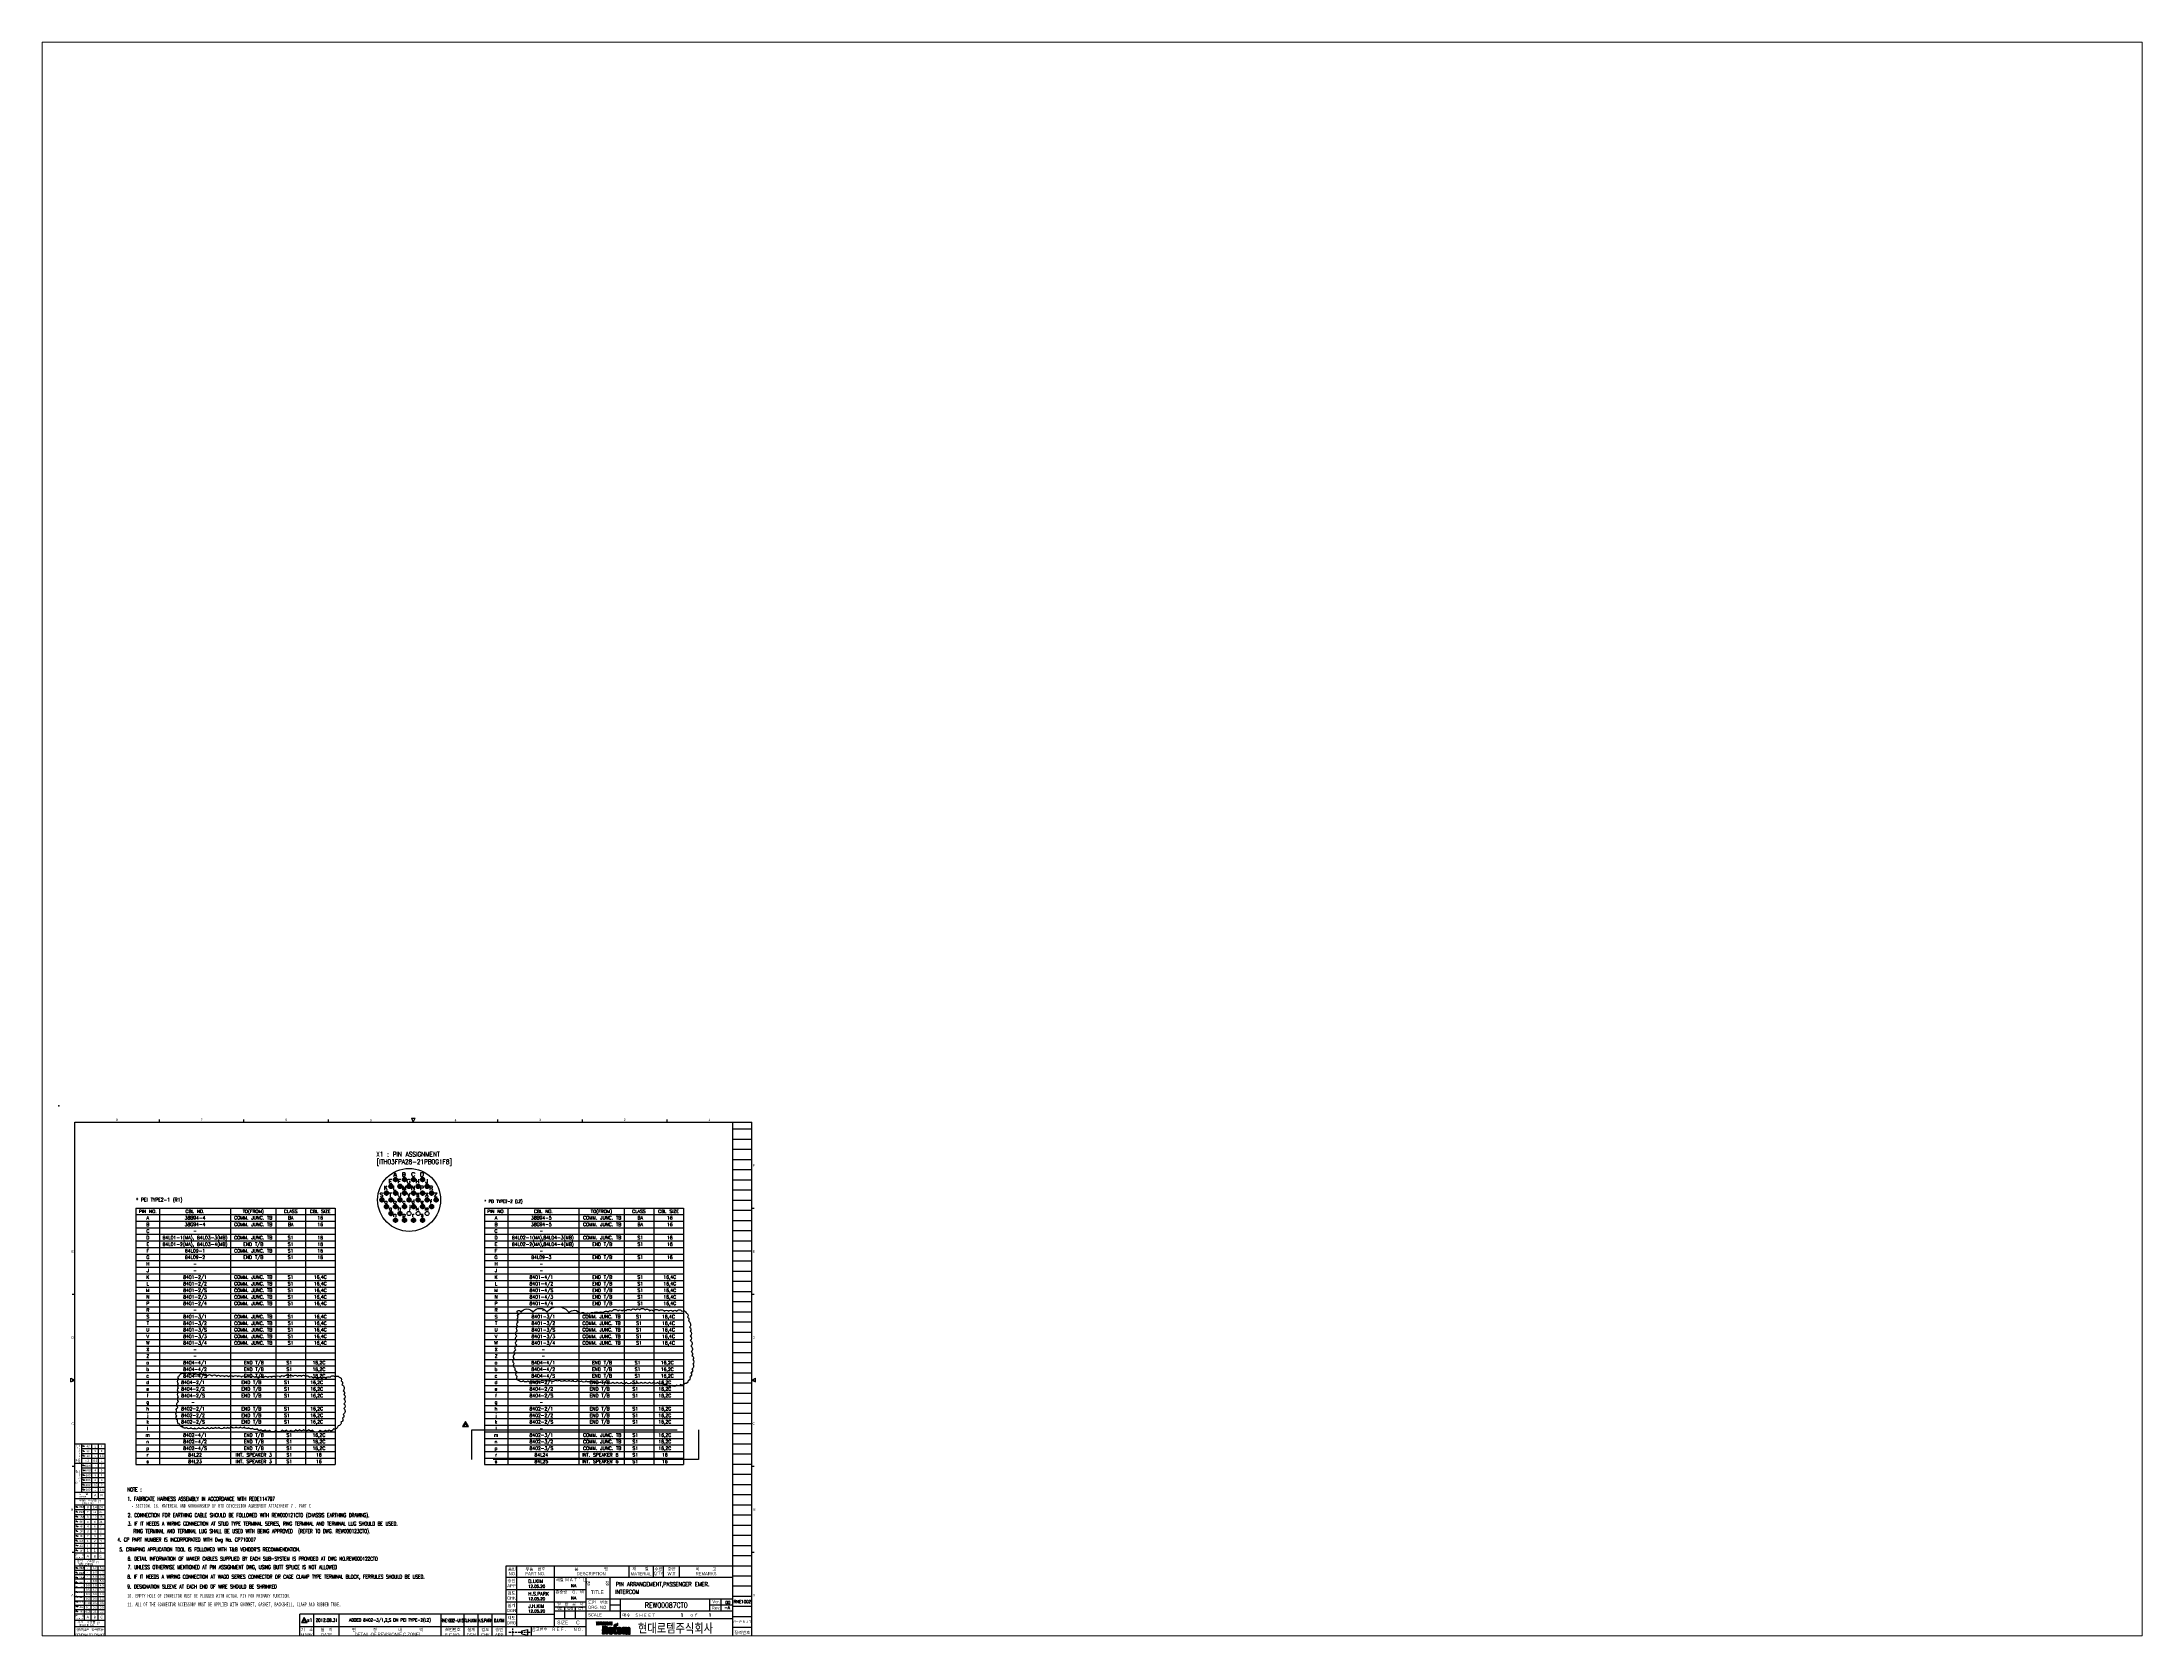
# Paper-space layout '배치1' of a CAD drawing. Header units: millimetres. Extents: x 26 to 231, y 20 to 176.
# The model-space entities are those that its viewports show. They can reach past a viewport. Long polylines and large blocks are cut down to what shows.
import ezdxf
from ezdxf.enums import TextEntityAlignment as Align

# ---------------------------------------------------------------- set-up
doc = ezdxf.new("R2010")
doc.units = ezdxf.units.MM
doc.linetypes.add('DASHDOT', pattern=[1, 0.5, -0.25, 0, -0.25])
doc.linetypes.add('DASHED', pattern=[0.75, 0.5, -0.25])
doc.layers.add('5', color=4, linetype='Continuous')
doc.layers.add('현배선도', color=7, linetype='Continuous')
doc.styles.add('CI', font='romand.shx', dxfattribs={"bigfont": 'whgdtxt.shx'})
doc.styles.add('ROMANS', font='txt', dxfattribs={"height": 0.2})
doc.styles.get("Standard").update_dxf_attribs({"font": 'txt.shx', "bigfont": 'whgtxt.shx'})
pattern_1 = [(45, (994.75708, 597.389726), (-0.00883883476, 0.00883883476), [])]

msp = doc.modelspace()

# ---------------------------------------------------------------- hatches: boundary and pattern name
h = msp.add_hatch()
h.set_pattern_fill('ANSI31', color=256, scale=0.1, style=0)
h.set_pattern_definition(pattern_1)
h.paths.add_polyline_path([(1506.5, 424.2), (1506.4, 424.3), (1506.4, 424.4), (1506.4, 424.5), (1506.4, 424.5), (1506.4, 424.6), (1506.4, 424.7), (1506.3, 424.7), (1506.3, 424.8), (1506.3, 424.9), (1506.2, 424.9), (1506.2, 425), (1506.1, 425), (1506.1, 425.1), (1506, 425.1), (1506, 425.2), (1505.9, 425.2), (1505.9, 425.3), (1505.8, 425.3), (1505.8, 425.3), (1505.7, 425.4), (1505.6, 425.4), (1505.6, 425.4), (1505.5, 425.4), (1505.4, 425.5), (1505.3, 425.5), (1505.3, 425.5), (1505.2, 425.5), (1505.1, 425.5), (1505, 425.5), (1504.9, 425.5), (1504.9, 425.6), (1504.8, 425.6), (1504.4, 425.6), (1504.3, 425.6), (1504.2, 425.5), (1504.1, 425.5), (1504, 425.5), (1503.9, 425.5), (1503.9, 425.5), (1503.8, 425.5), (1503.7, 425.5), (1503.6, 425.4), (1503.5, 425.4), (1503.5, 425.4), (1503.4, 425.3), (1503.3, 425.3), (1503.3, 425.3), (1503.2, 425.2), (1503.2, 425.2), (1503.1, 425.1), (1503, 425.1), (1503, 425), (1502.9, 425), (1502.9, 424.9), (1502.9, 424.9), (1502.8, 424.8), (1502.8, 424.7), (1502.8, 424.7), (1502.7, 424.6), (1502.7, 424.5), (1502.7, 424.4), (1502.7, 424.4), (1502.7, 424.3), (1502.7, 424.2), (1502.7, 424.1), (1502.7, 421.6), (1502.7, 421.5), (1502.7, 421.4), (1502.7, 421.3), (1502.7, 421.3), (1502.7, 421.2), (1502.7, 421.1), (1502.7, 421), (1502.8, 421), (1502.8, 420.9), (1502.8, 420.8), (1502.9, 420.8), (1502.9, 420.7), (1503, 420.7), (1503, 420.6), (1503, 420.6), (1503.1, 420.5), (1503.2, 420.5), (1503.2, 420.4), (1503.3, 420.4), (1503.3, 420.4), (1503.4, 420.3), (1503.5, 420.3), (1503.5, 420.3), (1503.6, 420.3), (1503.7, 420.2), (1503.8, 420.2), (1503.8, 420.2), (1503.9, 420.2), (1504, 420.2), (1504.1, 420.2), (1504.2, 420.2), (1504.3, 420.2), (1504.8, 420.2), (1504.9, 420.2), (1505, 420.2), (1505.1, 420.2), (1505.1, 420.2), (1505.2, 420.2), (1505.3, 420.2), (1505.4, 420.2), (1505.4, 420.3), (1505.5, 420.3), (1505.6, 420.3), (1505.6, 420.3), (1505.7, 420.4), (1505.8, 420.4), (1505.8, 420.4), (1505.9, 420.5), (1506, 420.5), (1506, 420.5), (1506.1, 420.6), (1506.1, 420.6), (1506.2, 420.7), (1506.2, 420.7), (1506.2, 420.8), (1506.3, 420.8), (1506.3, 420.9), (1506.3, 420.9), (1506.4, 421), (1506.4, 421), (1506.4, 421.1), (1506.4, 421.2), (1506.4, 421.2), (1506.4, 421.3), (1506.4, 421.4), (1506.5, 422.3), (1504.9, 422.3), (1504.9, 421.5), (1504.9, 421.4), (1504.9, 421.3), (1504.9, 421.3), (1504.8, 421.2), (1504.8, 421.2), (1504.7, 421.1), (1504.6, 421.1), (1504.6, 421.1), (1504.5, 421.1), (1504.4, 421.1), (1504.3, 421.1), (1504.3, 421.2), (1504.2, 421.3), (1504.2, 421.3), (1504.2, 421.4), (1504.2, 421.5), (1504.2, 424.3), (1504.2, 424.3), (1504.2, 424.4), (1504.3, 424.5), (1504.3, 424.5), (1504.4, 424.6), (1504.4, 424.6), (1504.5, 424.6), (1504.5, 424.6), (1504.6, 424.6), (1504.7, 424.6), (1504.7, 424.6), (1504.8, 424.5), (1504.8, 424.5), (1504.9, 424.4), (1504.9, 424.3), (1504.9, 424.3), (1504.9, 423.5), (1504.2, 423.5), (1504.2, 422.7), (1506.5, 422.7)])
h.paths.add_polyline_path([(1501.7, 424.5), (1502.4, 424.5), (1502.4, 425.6), (1499.6, 425.6), (1499.6, 424.5), (1500.2, 424.5), (1500.2, 421.1), (1500.2, 421.1), (1500.2, 421), (1500.2, 421), (1500.2, 420.9), (1500.2, 420.9), (1500.2, 420.8), (1500.2, 420.8), (1500.2, 420.7), (1500.3, 420.7), (1500.3, 420.6), (1500.3, 420.6), (1500.3, 420.5), (1500.4, 420.5), (1500.4, 420.5), (1500.4, 420.4), (1500.4, 420.4), (1500.5, 420.4), (1500.5, 420.3), (1500.5, 420.3), (1500.6, 420.3), (1500.6, 420.3), (1500.6, 420.3), (1500.7, 420.2), (1500.7, 420.2), (1500.8, 420.2), (1500.8, 420.2), (1500.9, 420.2), (1500.9, 420.2), (1500.9, 420.2), (1501, 420.2), (1501, 420.2), (1501.1, 420.2), (1502.4, 420.2), (1502.4, 421.1), (1501.9, 421.1), (1501.9, 421.1), (1501.9, 421.1), (1501.8, 421.2), (1501.8, 421.2), (1501.7, 421.3), (1501.7, 421.3), (1501.7, 421.4), (1501.7, 421.5)])
h.paths.add_polyline_path([(1499.4, 421.5), (1499.4, 421.6), (1499.4, 424.2), (1499.4, 424.3), (1499.4, 424.3), (1499.4, 424.4), (1499.4, 424.5), (1499.4, 424.5), (1499.3, 424.6), (1499.3, 424.7), (1499.3, 424.7), (1499.3, 424.8), (1499.2, 424.9), (1499.2, 424.9), (1499.1, 425), (1499.1, 425), (1499, 425.1), (1499, 425.1), (1498.9, 425.2), (1498.9, 425.2), (1498.8, 425.3), (1498.7, 425.3), (1498.7, 425.3), (1498.6, 425.4), (1498.5, 425.4), (1498.5, 425.4), (1498.4, 425.5), (1498.3, 425.5), (1498.3, 425.5), (1498.2, 425.5), (1498.1, 425.5), (1498.1, 425.5), (1498, 425.5), (1497.9, 425.6), (1497.8, 425.6), (1497.3, 425.6), (1497.2, 425.6), (1497.1, 425.5), (1497, 425.5), (1496.9, 425.5), (1496.8, 425.5), (1496.7, 425.5), (1496.7, 425.5), (1496.6, 425.4), (1496.5, 425.4), (1496.5, 425.4), (1496.4, 425.3), (1496.3, 425.3), (1496.3, 425.3), (1496.2, 425.2), (1496.1, 425.2), (1496.1, 425.1), (1496, 425.1), (1496, 425), (1495.9, 425), (1495.9, 424.9), (1495.9, 424.9), (1495.8, 424.8), (1495.8, 424.8), (1495.7, 424.7), (1495.7, 424.6), (1495.7, 424.6), (1495.7, 424.5), (1495.7, 424.4), (1495.6, 424.4), (1495.6, 424.3), (1495.6, 424.2), (1495.6, 424.2), (1497.1, 424.3), (1497.2, 424.3), (1497.2, 424.4), (1497.2, 424.5), (1497.3, 424.5), (1497.3, 424.6), (1497.4, 424.6), (1497.5, 424.6), (1497.5, 424.6), (1497.6, 424.6), (1497.6, 424.6), (1497.7, 424.6), (1497.8, 424.5), (1497.8, 424.5), (1497.8, 424.4), (1497.9, 424.3), (1497.9, 424.3), (1497.9, 421.5), (1497.9, 421.4), (1497.8, 421.3), (1497.8, 421.2), (1497.8, 421.2), (1497.7, 421.1), (1497.7, 421.1), (1497.6, 421), (1497.5, 421), (1497.4, 421), (1497.4, 421.1), (1497.3, 421.1), (1497.2, 421.2), (1497.2, 421.2), (1497.2, 421.3), (1497.2, 421.4), (1497.1, 421.5), (1497.1, 424.3), (1495.6, 424.2), (1495.6, 421.6), (1495.6, 421.5), (1495.6, 421.4), (1495.7, 421.3), (1495.7, 421.2), (1495.7, 421.2), (1495.7, 421.1), (1495.7, 421), (1495.8, 421), (1495.8, 420.9), (1495.9, 420.8), (1495.9, 420.8), (1496, 420.7), (1496, 420.7), (1496.1, 420.6), (1496.1, 420.6), (1496.2, 420.5), (1496.2, 420.5), (1496.3, 420.4), (1496.4, 420.4), (1496.4, 420.4), (1496.5, 420.3), (1496.6, 420.3), (1496.6, 420.3), (1496.7, 420.3), (1496.8, 420.2), (1496.8, 420.2), (1496.9, 420.2), (1497, 420.2), (1497.1, 420.2), (1497.1, 420.2), (1497.2, 420.2), (1497.3, 420.2), (1497.7, 420.2), (1497.8, 420.2), (1497.9, 420.2), (1498, 420.2), (1498.1, 420.2), (1498.2, 420.2), (1498.2, 420.2), (1498.3, 420.3), (1498.4, 420.3), (1498.5, 420.3), (1498.5, 420.3), (1498.6, 420.4), (1498.7, 420.4), (1498.8, 420.4), (1498.8, 420.5), (1498.9, 420.5), (1498.9, 420.6), (1499, 420.6), (1499, 420.7), (1499.1, 420.7), (1499.1, 420.8), (1499.2, 420.8), (1499.2, 420.9), (1499.3, 420.9), (1499.3, 421), (1499.3, 421.1), (1499.4, 421.1), (1499.4, 421.2), (1499.4, 421.3), (1499.4, 421.4), (1499.4, 421.4)])
h.paths.add_polyline_path([(1495.1, 422.6), (1495.1, 422.7), (1495.1, 422.7), (1495.1, 422.8), (1495.1, 422.8), (1495.1, 422.9), (1495.1, 422.9), (1495.1, 423), (1495, 423), (1495, 423), (1495, 423.1), (1495, 423.1), (1494.9, 423.2), (1494.9, 423.2), (1494.9, 423.2), (1494.8, 423.2), (1494.8, 423.3), (1494.7, 423.3), (1494.7, 423.3), (1494.6, 423.4), (1494.6, 423.4), (1494.5, 423.4), (1494.5, 423.4), (1494.4, 423.4), (1494.4, 423.4), (1494.3, 423.5), (1494.3, 423.5), (1494.2, 423.5), (1494.2, 423.5), (1494.1, 423.5), (1494, 423.5), (1494, 423.5), (1493.9, 423.5), (1494, 423.5), (1494, 423.5), (1494.1, 423.5), (1494.2, 423.6), (1494.2, 423.6), (1494.3, 423.6), (1494.3, 423.6), (1494.4, 423.6), (1494.4, 423.7), (1494.5, 423.7), (1494.5, 423.7), (1494.6, 423.8), (1494.6, 423.8), (1494.7, 423.8), (1494.7, 423.9), (1494.8, 423.9), (1494.8, 423.9), (1494.9, 424), (1494.9, 424), (1494.9, 424.1), (1495, 424.1), (1495, 424.2), (1495, 424.2), (1495, 424.3), (1495.1, 424.3), (1495.1, 424.4), (1495.1, 424.4), (1495.1, 424.5), (1495.1, 424.5), (1495.1, 424.6), (1495.1, 424.7), (1495.1, 424.7), (1495.1, 425.2), (1495.1, 425.2), (1495.1, 425.3), (1495.1, 425.4), (1495.1, 425.4), (1495.1, 425.5), (1495.1, 425.6), (1495.1, 425.6), (1495, 425.7), (1495, 425.7), (1495, 425.8), (1494.9, 425.8), (1494.9, 425.9), (1494.9, 425.9), (1494.8, 426), (1494.8, 426), (1494.7, 426.1), (1494.7, 426.1), (1494.6, 426.1), (1494.5, 426.2), (1494.5, 426.2), (1494.4, 426.2), (1494.4, 426.3), (1494.3, 426.3), (1494.2, 426.3), (1494.1, 426.3), (1494, 426.3), (1494, 426.4), (1493.9, 426.4), (1493.8, 426.4), (1493.7, 426.4), (1493.6, 426.4), (1493.5, 426.4), (1491.2, 426.4), (1491.2, 420.2), (1492.8, 420.2), (1492.8, 425.5), (1493.1, 425.5), (1493.2, 425.5), (1493.3, 425.5), (1493.4, 425.4), (1493.5, 425.3), (1493.5, 425.3), (1493.5, 425.2), (1493.6, 425.1), (1493.6, 425.1), (1493.6, 425), (1493.6, 424.9), (1493.6, 424.9), (1493.6, 424.8), (1493.6, 424.7), (1493.6, 424.6), (1493.6, 424.6), (1493.6, 424.5), (1493.6, 424.4), (1493.6, 424.3), (1493.5, 424.3), (1493.5, 424.2), (1493.5, 424.2), (1493.5, 424.1), (1493.4, 424), (1493.3, 424), (1493.2, 423.9), (1493.1, 423.9), (1492.8, 423.9), (1492.8, 423), (1493.2, 423), (1493.2, 423), (1493.2, 423), (1493.3, 423), (1493.4, 423), (1493.4, 422.9), (1493.4, 422.9), (1493.5, 422.9), (1493.5, 422.8), (1493.5, 422.8), (1493.5, 422.8), (1493.5, 422.7), (1493.5, 422.7), (1493.6, 422.7), (1493.6, 422.6), (1493.6, 422.6), (1493.6, 422.6), (1493.6, 422.5), (1493.6, 422.5), (1493.6, 422.4), (1493.6, 422.4), (1493.6, 422.4), (1493.6, 420.2), (1495.1, 420.2)])
h = msp.add_hatch()
h.set_pattern_fill('ANSI31', color=256, scale=0.1, style=0)
h.set_pattern_definition(pattern_1)
h.paths.add_polyline_path([(1512.8, 424.6), (1512.8, 424.7), (1512.8, 424.9), (1512.8, 424.9), (1512.7, 425), (1512.7, 425.1), (1512.7, 425.2), (1512.6, 425.3), (1512.5, 425.3), (1512.5, 425.4), (1512.4, 425.4), (1512.3, 425.5), (1512.2, 425.5), (1512.1, 425.5), (1512, 425.6), (1511.9, 425.6), (1511.8, 425.6), (1511.8, 425.6), (1511.7, 425.6), (1511.6, 425.6), (1511.5, 425.5), (1511.4, 425.5), (1511.3, 425.5), (1511.2, 425.5), (1511.1, 425.4), (1511, 425.4), (1511, 425.3), (1510.9, 425.2), (1510.8, 425.2), (1510.8, 425.1), (1510.7, 425), (1510.7, 424.9), (1510.7, 424.8), (1510.6, 424.9), (1510.6, 425), (1510.6, 425.1), (1510.5, 425.2), (1510.5, 425.2), (1510.4, 425.3), (1510.3, 425.4), (1510.3, 425.4), (1510.2, 425.4), (1510.1, 425.5), (1510, 425.5), (1510, 425.5), (1509.9, 425.6), (1509.8, 425.6), (1509.7, 425.6), (1509.6, 425.6), (1509.5, 425.6), (1509.4, 425.6), (1509.4, 425.5), (1509.3, 425.5), (1509.2, 425.5), (1509.1, 425.5), (1509, 425.4), (1508.9, 425.4), (1508.9, 425.3), (1508.8, 425.3), (1508.7, 425.2), (1508.7, 425.1), (1508.6, 425.1), (1508.6, 425), (1508.5, 424.9), (1508.5, 424.8), (1508.5, 425.6), (1507, 425.6), (1507, 420.2), (1508.5, 420.2), (1508.5, 424.1), (1508.5, 424.2), (1508.5, 424.2), (1508.6, 424.3), (1508.6, 424.3), (1508.7, 424.4), (1508.7, 424.4), (1508.8, 424.4), (1508.9, 424.4), (1509, 424.4), (1509, 424.4), (1509.1, 424.3), (1509.1, 424.3), (1509.2, 424.2), (1509.2, 424.2), (1509.2, 424.1), (1509.2, 424), (1509.2, 420.2), (1510.7, 420.2), (1510.7, 424.1), (1510.7, 424.2), (1510.7, 424.3), (1510.7, 424.3), (1510.8, 424.4), (1510.9, 424.4), (1510.9, 424.4), (1511, 424.4), (1511, 424.4), (1511.1, 424.4), (1511.2, 424.4), (1511.2, 424.3), (1511.3, 424.3), (1511.3, 424.2), (1511.3, 424.2), (1511.3, 424.1), (1511.3, 420.2), (1512.8, 420.2)])

# ---------------------------------------------------------------- linework, layer by layer
at = {"color": 5, "linetype": 'Continuous'}
for p, q in [((1075.3, 417.1), (1075.3, 823.5)), ((1075.3, 823.5), (1608.7, 823.5)), ((1593.7, 417.1), (1593.7, 823.5)), ((1593.7, 818.1), (1608.7, 818.1)), ((1608.7, 417.1), (1608.7, 823.5)), ((1593.7, 802.1), (1608.7, 802.1)), ((1593.7, 786.1), (1608.7, 786.1)), ((1593.7, 770.1), (1608.7, 770.1)), ((1593.7, 754.1), (1608.7, 754.1)), ((1593.7, 738.1), (1608.7, 738.1)), ((1593.7, 722.1), (1608.7, 722.1)), ((1593.7, 706.1), (1608.7, 706.1)), ((1593.7, 690.1), (1608.7, 690.1)), ((1593.7, 674.1), (1608.7, 674.1)), ((1593.7, 658.1), (1608.7, 658.1)), ((1593.7, 642.1), (1608.7, 642.1)), ((1593.7, 626.1), (1608.7, 626.1)), ((1593.7, 610.1), (1608.7, 610.1)), ((1593.7, 594.1), (1608.7, 594.1)), ((1075.3, 570.1), (1099.3, 570.1)), ((1099.3, 417.1), (1099.3, 570.1)), ((1593.7, 578.1), (1608.7, 578.1)), ((1593.7, 562.1), (1608.7, 562.1)), ((1593.7, 546.1), (1608.7, 546.1)), ((1593.7, 530.1), (1608.7, 530.1)), ((1075.3, 522.1), (1099.3, 522.1)), ((1593.7, 514.1), (1608.7, 514.1)), ((1593.7, 498.1), (1608.7, 498.1)), ((1593.7, 482.1), (1608.7, 482.1)), ((1075.3, 474.1), (1099.3, 474.1)), ((1415.2, 417.1), (1415.2, 474.1)), ((1415.2, 474.1), (1593.7, 474.1)), ((1415.2, 465.1), (1593.7, 465.1)), ((1593.7, 466.1), (1608.7, 466.1)), ((1593.7, 450.1), (1608.7, 450.1)), ((1593.7, 434.1), (1608.7, 434.1)), ((1075.3, 426.1), (1099.3, 426.1)), ((1075.3, 417.1), (1608.7, 417.1)), ((1252.7, 417.1), (1252.7, 426.1)), ((1252.7, 426.1), (1415.2, 426.1))]:
    msp.add_line(p, q, dxfattribs=at)
at = {"color": 6, "linetype": 'Continuous'}
for p, q in [((1141.9, 823.5), (1141.9, 825.6)), ((1208.6, 823.5), (1208.6, 825.6)), ((1275.3, 823.5), (1275.3, 825.6)), ((1408.6, 823.5), (1408.6, 825.6)), ((1475.3, 823.5), (1475.3, 825.6)), ((1542, 823.5), (1542, 825.6)), ((1593.7, 810.1), (1608.7, 810.1)), ((1593.7, 794.1), (1608.7, 794.1)), ((1593.7, 778.1), (1608.7, 778.1)), ((1593.7, 762.1), (1608.7, 762.1)), ((1593.7, 746.1), (1608.7, 746.1)), ((1608.7, 755.8), (1610.7, 755.8)), ((1593.7, 730.1), (1608.7, 730.1)), ((1593.7, 714.1), (1608.7, 714.1)), ((1593.7, 698.1), (1608.7, 698.1)), ((1073.2, 688), (1075.3, 688)), ((1593.7, 682.1), (1608.7, 682.1)), ((1608.7, 688), (1610.7, 688)), ((1593.7, 666.1), (1608.7, 666.1)), ((1593.7, 650.1), (1608.7, 650.1)), ((1593.7, 634.1), (1608.7, 634.1)), ((1073.2, 620.3), (1075.3, 620.3)), ((1593.7, 618.1), (1608.7, 618.1)), ((1608.7, 620.3), (1610.7, 620.3)), ((1593.7, 602.1), (1608.7, 602.1)), ((1593.7, 586.1), (1608.7, 586.1)), ((1080.8, 532.1), (1080.8, 570.1)), ((1080.8, 566.3), (1099.3, 566.3)), ((1088.8, 527.1), (1088.8, 570.1)), ((1094, 527.1), (1094, 570.1)), ((1593.7, 570.1), (1608.7, 570.1)), ((1073.2, 552.6), (1075.3, 552.6)), ((1075.3, 554.9), (1099.3, 554.9)), ((1080.8, 562.5), (1099.3, 562.5)), ((1080.8, 558.7), (1099.3, 558.7)), ((1080.8, 551.1), (1099.3, 551.1)), ((1080.8, 547.3), (1099.3, 547.3)), ((1593.7, 554.1), (1608.7, 554.1)), ((1608.7, 552.6), (1610.7, 552.6)), ((1075.3, 532.1), (1099.3, 532.1)), ((1080.8, 543.5), (1099.3, 543.5)), ((1080.8, 539.7), (1099.3, 539.7)), ((1080.8, 535.9), (1099.3, 535.9)), ((1593.7, 538.1), (1608.7, 538.1)), ((1075.3, 527.1), (1099.3, 527.1)), ((1075.3, 518.3), (1099.3, 518.3)), ((1075.3, 514.5), (1099.3, 514.5)), ((1082.8, 479.1), (1082.8, 522.1)), ((1088.3, 479.1), (1088.3, 522.1)), ((1093.8, 479.1), (1093.8, 522.1)), ((1593.7, 522.1), (1608.7, 522.1)), ((1075.3, 510.7), (1099.3, 510.7)), ((1075.3, 506.9), (1099.3, 506.9)), ((1075.3, 503.1), (1099.3, 503.1)), ((1075.3, 499.3), (1099.3, 499.3)), ((1593.7, 506.1), (1608.7, 506.1)), ((1073.2, 484.8), (1075.3, 484.8)), ((1075.3, 495.5), (1099.3, 495.5)), ((1075.3, 491.7), (1099.3, 491.7)), ((1075.3, 487.9), (1099.3, 487.9)), ((1075.3, 484.1), (1099.3, 484.1)), ((1593.7, 490.1), (1608.7, 490.1)), ((1608.7, 484.8), (1610.7, 484.8)), ((1075.3, 479.1), (1099.3, 479.1)), ((1075.3, 470.6), (1099.3, 470.6)), ((1075.3, 467.2), (1099.3, 467.2)), ((1075.3, 463.7), (1099.3, 463.7)), ((1082.8, 431.1), (1082.8, 474.1)), ((1088.3, 431.1), (1088.3, 474.1)), ((1093.8, 431.1), (1093.8, 474.1)), ((1423.7, 426.1), (1423.7, 474.1)), ((1453.2, 426.1), (1453.2, 474.1)), ((1478.2, 417.1), (1478.2, 465.1)), ((1497.2, 438.4), (1497.2, 465.1)), ((1512.2, 465.1), (1512.2, 474.1)), ((1531.2, 465.1), (1531.2, 474.1)), ((1539.2, 465.1), (1539.2, 474.1)), ((1551.7, 465.1), (1551.7, 474.1)), ((1593.7, 474.1), (1608.7, 474.1)), ((1075.3, 460.3), (1099.3, 460.3)), ((1075.3, 456.8), (1099.3, 456.8)), ((1075.3, 453.4), (1099.3, 453.4)), ((1075.3, 449.9), (1099.3, 449.9)), ((1415.2, 455.3), (1478.2, 455.3)), ((1478.2, 448.1), (1593.7, 448.1)), ((1505.2, 438.4), (1505.2, 448.1)), ((1575.7, 438.4), (1575.7, 448.1)), ((1584.7, 438.4), (1584.7, 448.1)), ((1593.7, 458.1), (1608.7, 458.1)), ((1075.3, 446.5), (1099.3, 446.5)), ((1075.3, 443), (1099.3, 443)), ((1075.3, 439.6), (1099.3, 439.6)), ((1075.3, 436.1), (1099.3, 436.1)), ((1075.3, 431.1), (1099.3, 431.1)), ((1415.2, 445.6), (1478.2, 445.6)), ((1415.2, 435.8), (1453.2, 435.8)), ((1453.2, 441.8), (1478.2, 441.8)), ((1453.2, 438.4), (1478.2, 438.4)), ((1453.2, 432.4), (1593.7, 432.4)), ((1461.5, 432.4), (1461.5, 441.8)), ((1469.8, 432.4), (1469.8, 441.8)), ((1478.2, 438.4), (1593.7, 438.4)), ((1497.2, 443.2), (1505.2, 443.2)), ((1505.2, 432.4), (1505.2, 438.4)), ((1573.7, 438.4), (1578.7, 438.4)), ((1575.7, 443.2), (1593.7, 443.2)), ((1593.7, 442.1), (1608.7, 442.1)), ((1141.9, 415), (1141.9, 417.1)), ((1208.6, 415), (1208.6, 417.1)), ((1263.7, 417.1), (1263.7, 426.1)), ((1275.3, 415), (1275.3, 417.1)), ((1283.7, 417.1), (1283.7, 426.1)), ((1364, 417.1), (1364, 426.1)), ((1382.2, 417.1), (1382.2, 426.1)), ((1393.2, 417.1), (1393.2, 426.1)), ((1404.2, 417.1), (1404.2, 426.1)), ((1408.6, 415), (1408.6, 417.1)), ((1415.2, 426.1), (1478.2, 426.1)), ((1417.4, 421.6), (1418.8, 421.6)), ((1419.7, 421.6), (1421.4, 421.6)), ((1420.5, 423.3), (1420.5, 424.5)), ((1420.5, 420.8), (1420.5, 422.4)), ((1420.5, 418.5), (1420.5, 419.9)), ((1422.3, 421.6), (1423.6, 421.6)), ((1424.5, 421.6), (1428.5, 421.6)), ((1427.5, 422.8), (1432.3, 423.8)), ((1427.5, 420.4), (1427.5, 422.8)), ((1427.5, 420.4), (1432.3, 419.4)), ((1429.3, 421.6), (1430.5, 421.6)), ((1431.3, 421.6), (1434.1, 421.6)), ((1432.3, 419.4), (1432.3, 423.8)), ((1435.2, 417.1), (1435.2, 426.1)), ((1593.7, 425.6), (1608.7, 425.6))]:
    msp.add_line(p, q, dxfattribs=at)
at = {"color": 2, "linetype": 'Continuous'}
for p, q in [((1340.5, 826.5), (1343.5, 826.5)), ((1340.5, 826.5), (1342, 823.5)), ((1342, 823.5), (1343.5, 826.5)), ((1072.2, 621.8), (1075.3, 620.3)), ((1072.2, 618.8), (1072.2, 621.8)), ((1072.2, 618.8), (1075.3, 620.3)), ((1608.7, 620.3), (1611.7, 621.8)), ((1608.7, 620.3), (1611.7, 618.8)), ((1611.7, 618.8), (1611.7, 621.8)), ((1340.5, 414.1), (1342, 417.1)), ((1340.5, 414.1), (1343.5, 414.1)), ((1342, 417.1), (1343.5, 414.1))]:
    msp.add_line(p, q, dxfattribs=at)
at = {"color": 7, "linetype": 'Continuous'}
for p, q in [((1323.3, 778.5), (1325.1, 778.5)), ((1323.3, 775.3), (1323.3, 778.5)), ((1326.6, 780.7), (1327.7, 783.8)), ((1327, 781.7), (1328.5, 781.7)), ((1327.7, 783.8), (1328.8, 780.7)), ((1327.7, 779.8), (1328, 778.2)), ((1327.7, 779.8), (1328, 778.2)), ((1328, 778.2), (1328.3, 776.7)), ((1328, 778.2), (1328.3, 776.7)), ((1330.4, 778.5), (1332.2, 778.5)), ((1330.4, 775.3), (1330.4, 778.5)), ((1333.8, 783.8), (1335.2, 783.8)), ((1333.8, 780.7), (1333.8, 783.8)), ((1333.8, 782.3), (1335.2, 782.3)), ((1333.8, 780.7), (1335.2, 780.7)), ((1334.8, 779.8), (1335.1, 778.2)), ((1334.8, 779.8), (1335.1, 778.2)), ((1335.1, 778.2), (1335.4, 776.7)), ((1335.1, 778.2), (1335.4, 776.7)), ((1335.2, 783.8), (1335.4, 783.7)), ((1335.2, 782.3), (1335.5, 782.5)), ((1335.2, 782.3), (1335.5, 782.1)), ((1335.2, 780.7), (1335.4, 780.8)), ((1335.4, 783.7), (1335.7, 783.3)), ((1335.4, 780.8), (1335.7, 781.2)), ((1335.5, 782.5), (1335.7, 782.8)), ((1335.5, 782.1), (1335.7, 781.7)), ((1335.7, 782.8), (1335.7, 783.3)), ((1335.7, 781.2), (1335.7, 781.7)), ((1337.2, 777.3), (1337.3, 777.7)), ((1337.3, 777.7), (1337.5, 778.1)), ((1337.5, 778.1), (1337.8, 778.4)), ((1337.8, 778.4), (1338.2, 778.5)), ((1338.2, 778.5), (1338.7, 778.5)), ((1338.7, 778.5), (1339, 778.4)), ((1339, 778.4), (1339.3, 778.1)), ((1339.3, 778.1), (1339.5, 777.7)), ((1340.8, 782.6), (1340.9, 783.1)), ((1340.8, 782), (1340.8, 782.6)), ((1340.8, 782), (1340.9, 781.5)), ((1340.9, 783.1), (1341.1, 783.5)), ((1340.9, 781.5), (1341.1, 781.1)), ((1341.1, 783.5), (1341.4, 783.7)), ((1341.1, 781.1), (1341.4, 780.8)), ((1341.4, 783.7), (1341.7, 783.8)), ((1341.4, 780.8), (1341.7, 780.7)), ((1341.7, 783.8), (1342.2, 783.8)), ((1341.7, 780.7), (1342.2, 780.7)), ((1341.9, 779.8), (1342.2, 778.2)), ((1341.9, 779.8), (1342.2, 778.2)), ((1342.2, 783.8), (1342.6, 783.7)), ((1342.2, 780.7), (1342.6, 780.8)), ((1342.2, 778.2), (1342.5, 776.7)), ((1342.2, 778.2), (1342.5, 776.7)), ((1342.6, 783.7), (1342.9, 783.5)), ((1342.6, 780.8), (1342.9, 781.1)), ((1342.9, 783.5), (1343.1, 783.1)), ((1342.9, 781.1), (1343.1, 781.5)), ((1344.5, 775.3), (1344.5, 778.5)), ((1346.4, 775.3), (1346.4, 778.5)), ((1348, 783.8), (1349.2, 783.8)), ((1348, 780.7), (1348, 783.8)), ((1348, 780.7), (1349.2, 780.7)), ((1349, 779.8), (1349.3, 778.2)), ((1349, 779.8), (1349.3, 778.2)), ((1349.1, 780.7), (1349.5, 780.8)), ((1349.2, 783.8), (1349.5, 783.7)), ((1349.3, 778.2), (1349.6, 776.7)), ((1349.3, 778.2), (1349.6, 776.7)), ((1349.5, 783.7), (1349.7, 783.5)), ((1349.5, 780.8), (1349.7, 781.1)), ((1349.7, 783.5), (1349.9, 783.2)), ((1349.7, 781.1), (1349.9, 781.4)), ((1349.9, 783.2), (1350, 782.7)), ((1349.9, 781.4), (1350, 781.8)), ((1350, 781.8), (1350, 782.7)), ((1353.1, 776), (1353.1, 778.5)), ((1316, 767.3), (1316.3, 767.7)), ((1316, 766.9), (1316, 767.3)), ((1316, 766.9), (1316.3, 766.5)), ((1316, 765.2), (1316.3, 764.9)), ((1316.3, 767.7), (1316.8, 767.8)), ((1316.3, 766.5), (1316.7, 766.3)), ((1316.3, 764.9), (1316.8, 764.7)), ((1316.7, 766.3), (1317.1, 766.3)), ((1316.8, 767.8), (1317.3, 767.8)), ((1316.8, 764.7), (1317.3, 764.7)), ((1317, 763.8), (1317.3, 762.2)), ((1317, 763.8), (1317.3, 762.2)), ((1317.1, 766.3), (1317.4, 766.2)), ((1317.3, 767.8), (1317.8, 767.7)), ((1317.3, 764.7), (1317.8, 764.8)), ((1317.3, 762.2), (1317.6, 760.7)), ((1317.3, 762.2), (1317.6, 760.7)), ((1317.4, 766.2), (1317.8, 766)), ((1317.8, 767.7), (1318.1, 767.3)), ((1317.8, 766), (1318.1, 765.6)), ((1317.8, 764.8), (1318.1, 765.2)), ((1318.1, 765.2), (1318.1, 765.6)), ((1319.6, 770), (1319.6, 773.2)), ((1319.6, 771.2), (1321.5, 773.2)), ((1319.7, 760.9), (1320, 761.2)), ((1320, 761.2), (1320.3, 761.3)), ((1320.3, 771.9), (1321.5, 770)), ((1320.3, 761.3), (1320.7, 761.3)), ((1320.5, 769.1), (1320.9, 767.6)), ((1320.5, 769.1), (1320.9, 767.6)), ((1320.7, 761.3), (1321, 761.2)), ((1320.9, 767.6), (1321.2, 766)), ((1320.9, 767.6), (1321.2, 766)), ((1321, 761.2), (1321.3, 760.9)), ((1321.3, 759.3), (1321.3, 761.3)), ((1323.1, 767.8), (1325, 767.8)), ((1323.3, 777), (1324.5, 777)), ((1323.3, 775.3), (1325.1, 775.3)), ((1324.1, 774.5), (1324.4, 772.9)), ((1324.1, 774.5), (1324.4, 772.9)), ((1324.1, 764.7), (1324.1, 767.8)), ((1324.1, 763.8), (1324.4, 762.2)), ((1324.1, 763.8), (1324.4, 762.2)), ((1324.4, 772.9), (1324.7, 771.3)), ((1324.4, 772.9), (1324.7, 771.3)), ((1324.4, 762.2), (1324.7, 760.7)), ((1324.4, 762.2), (1324.7, 760.7)), ((1326.8, 770), (1326.8, 773.2)), ((1326.8, 770), (1328.6, 770)), ((1326.8, 759.3), (1326.8, 762.5)), ((1326.8, 760.9), (1327.1, 761.2)), ((1327.1, 761.2), (1327.4, 761.3)), ((1327.4, 761.3), (1327.8, 761.3)), ((1327.7, 769.1), (1328, 767.6)), ((1327.7, 769.1), (1328, 767.6)), ((1327.8, 761.3), (1328.1, 761.2)), ((1328, 767.6), (1328.3, 766)), ((1328, 767.6), (1328.3, 766)), ((1328.1, 761.2), (1328.4, 760.9)), ((1330.2, 765.8), (1330.2, 767.8)), ((1330.2, 765.8), (1330.3, 765.3)), ((1330.3, 765.3), (1330.6, 764.9)), ((1330.4, 777), (1331.6, 777)), ((1330.6, 764.9), (1330.9, 764.7)), ((1330.9, 764.7), (1331.5, 764.7)), ((1331.2, 774.5), (1331.5, 772.9)), ((1331.2, 774.5), (1331.5, 772.9)), ((1331.2, 763.8), (1331.5, 762.2)), ((1331.2, 763.8), (1331.5, 762.2)), ((1331.5, 772.9), (1331.8, 771.3)), ((1331.5, 772.9), (1331.8, 771.3)), ((1331.5, 764.7), (1331.8, 764.9)), ((1331.5, 762.2), (1331.8, 760.7)), ((1331.5, 762.2), (1331.8, 760.7)), ((1331.8, 764.9), (1332.1, 765.3)), ((1332.1, 765.3), (1332.2, 765.8)), ((1332.2, 765.8), (1332.2, 767.8)), ((1333.8, 773.2), (1334.9, 770)), ((1333.8, 770), (1333.8, 773.2)), ((1333.9, 760.9), (1334.2, 761.2)), ((1334.2, 761.2), (1334.5, 761.3)), ((1334.5, 761.3), (1335, 761.3)), ((1334.8, 769.1), (1335.1, 767.6)), ((1334.8, 769.1), (1335.1, 767.6)), ((1334.9, 770), (1336, 773.2)), ((1335, 761.3), (1335.2, 761.2)), ((1335.1, 767.6), (1335.4, 766)), ((1335.1, 767.6), (1335.4, 766)), ((1335.2, 761.2), (1335.6, 760.9)), ((1336, 770), (1336, 773.2)), ((1337.2, 776.7), (1337.2, 777.3)), ((1337.2, 776.7), (1337.3, 776.2)), ((1337.3, 776.2), (1337.5, 775.7)), ((1337.3, 767.8), (1338.4, 764.7)), ((1337.5, 775.7), (1337.8, 775.4)), ((1337.8, 775.4), (1338.2, 775.3)), ((1338.2, 775.3), (1338.7, 775.3)), ((1338.3, 774.5), (1338.7, 772.9)), ((1338.3, 774.5), (1338.7, 772.9)), ((1338.3, 763.8), (1338.7, 762.2)), ((1338.3, 763.8), (1338.7, 762.2)), ((1338.4, 764.7), (1339.5, 767.8)), ((1338.7, 776.6), (1339.5, 776.6)), ((1338.7, 775.3), (1339, 775.4)), ((1338.7, 772.9), (1339, 771.3)), ((1338.7, 772.9), (1339, 771.3)), ((1338.7, 762.2), (1339, 760.7)), ((1338.7, 762.2), (1339, 760.7)), ((1339, 775.4), (1339.3, 775.7)), ((1339.3, 775.7), (1339.5, 776.2)), ((1339.5, 776.2), (1339.5, 776.6)), ((1340.9, 770), (1340.9, 773.2)), ((1340.9, 773.2), (1342.9, 770)), ((1341, 760.9), (1341.4, 761.2)), ((1341.4, 761.2), (1341.7, 761.3)), ((1341.7, 761.3), (1342.1, 761.3)), ((1341.9, 769.1), (1342.2, 767.6)), ((1341.9, 769.1), (1342.2, 767.6)), ((1342.1, 761.3), (1342.3, 761.2)), ((1342.2, 767.6), (1342.5, 766)), ((1342.2, 767.6), (1342.5, 766)), ((1342.3, 761.2), (1342.7, 760.9)), ((1342.7, 759.3), (1342.7, 762.5)), ((1342.9, 770), (1342.9, 773.2)), ((1344.4, 767.8), (1345, 764.7)), ((1344.5, 777), (1346.4, 777)), ((1345, 764.7), (1345.5, 767.8)), ((1345.5, 774.5), (1345.8, 772.9)), ((1345.5, 774.5), (1345.8, 772.9)), ((1345.5, 767.8), (1346.1, 764.7)), ((1345.5, 763.8), (1345.8, 762.2)), ((1345.5, 763.8), (1345.8, 762.2)), ((1345.8, 772.9), (1346.1, 771.3)), ((1345.8, 772.9), (1346.1, 771.3)), ((1345.8, 762.2), (1346.1, 760.7)), ((1345.8, 762.2), (1346.1, 760.7)), ((1346.1, 764.7), (1346.6, 767.8)), ((1348, 773.2), (1349.4, 773.2)), ((1348, 770), (1348, 773.2)), ((1348, 771.6), (1349.5, 771.6)), ((1348.2, 760.9), (1348.5, 761.2)), ((1348.5, 761.2), (1348.8, 761.3)), ((1348.8, 761.3), (1349.2, 761.3)), ((1349, 769.1), (1349.3, 767.6)), ((1349, 769.1), (1349.3, 767.6)), ((1349.2, 761.3), (1349.5, 761.2)), ((1349.3, 767.6), (1349.6, 766)), ((1349.3, 767.6), (1349.6, 766)), ((1349.4, 773.2), (1349.7, 773)), ((1349.5, 771.6), (1349.8, 771.8)), ((1349.5, 761.2), (1349.7, 761)), ((1349.7, 773), (1350, 772.6)), ((1349.8, 771.8), (1350, 772.1)), ((1350, 772.1), (1350, 772.6)), ((1351.6, 767.8), (1353.6, 764.7)), ((1351.6, 764.7), (1353.6, 767.8)), ((1351.9, 776), (1351.9, 776.4)), ((1351.9, 776), (1352, 775.7)), ((1352, 775.7), (1352.1, 775.5)), ((1352.1, 775.5), (1352.3, 775.3)), ((1352.3, 775.3), (1352.7, 775.3)), ((1352.6, 774.5), (1352.9, 772.9)), ((1352.6, 774.5), (1352.9, 772.9)), ((1352.6, 763.8), (1352.9, 762.2)), ((1352.6, 763.8), (1352.9, 762.2)), ((1352.7, 775.3), (1352.9, 775.4)), ((1352.9, 775.4), (1353.1, 775.7)), ((1352.9, 772.9), (1353.2, 771.3)), ((1352.9, 772.9), (1353.2, 771.3)), ((1352.9, 762.2), (1353.2, 760.7)), ((1352.9, 762.2), (1353.2, 760.7)), ((1353.1, 775.7), (1353.1, 776)), ((1355.2, 773.2), (1356.5, 773.2)), ((1355.2, 770), (1355.2, 773.2)), ((1355.2, 771.6), (1356.6, 771.6)), ((1355.6, 761.2), (1356.5, 761.2)), ((1355.9, 761.9), (1356.1, 762.3)), ((1355.9, 759.3), (1355.9, 761.9)), ((1356.1, 769.1), (1356.4, 767.6)), ((1356.1, 769.1), (1356.4, 767.6)), ((1356.1, 762.3), (1356.3, 762.5)), ((1356.3, 771.6), (1357.1, 770)), ((1356.3, 762.5), (1356.6, 762.5)), ((1356.4, 767.6), (1356.8, 766)), ((1356.4, 767.6), (1356.8, 766)), ((1356.5, 773.2), (1356.8, 773)), ((1356.6, 771.6), (1356.9, 771.8)), ((1356.8, 773), (1357.1, 772.6)), ((1356.9, 771.8), (1357.1, 772.1)), ((1357.1, 772.1), (1357.1, 772.6)), ((1358.7, 767.8), (1360.7, 767.8)), ((1358.7, 764.7), (1360.7, 767.8)), ((1358.7, 764.7), (1360.7, 764.7)), ((1359.7, 763.8), (1360, 762.2)), ((1359.7, 763.8), (1360, 762.2)), ((1360, 762.2), (1360.3, 760.7)), ((1360, 762.2), (1360.3, 760.7)), ((1319.6, 760.5), (1319.7, 760.9)), ((1319.6, 760.2), (1319.6, 760.5)), ((1319.6, 760.2), (1319.7, 759.8)), ((1319.7, 759.8), (1320, 759.4)), ((1320, 759.4), (1320.3, 759.3)), ((1320.3, 759.3), (1320.7, 759.3)), ((1320.5, 758.4), (1320.9, 756.9)), ((1320.5, 758.4), (1320.9, 756.9)), ((1320.7, 759.3), (1321, 759.4)), ((1320.9, 756.9), (1321.2, 755.3)), ((1320.9, 756.9), (1321.2, 755.3)), ((1321, 759.4), (1321.3, 759.8)), ((1323.2, 755.5), (1323.6, 755.9)), ((1323.2, 755.1), (1323.2, 755.5)), ((1323.2, 754.8), (1323.2, 755.1)), ((1323.2, 754.8), (1323.2, 754.4)), ((1323.2, 754.4), (1323.6, 754)), ((1323.6, 755.9), (1323.9, 756)), ((1323.6, 754), (1323.9, 753.9)), ((1323.7, 753), (1323.9, 752.9)), ((1323.9, 756), (1324.3, 756)), ((1323.9, 753.9), (1324.3, 753.9)), ((1323.9, 752.9), (1324.3, 752.9)), ((1324.1, 753.1), (1324.4, 751.5)), ((1324.1, 753.1), (1324.4, 751.5)), ((1324.3, 756), (1324.6, 755.9)), ((1324.3, 753.9), (1324.6, 754)), ((1324.3, 752.9), (1324.6, 753)), ((1324.4, 751.5), (1324.7, 750)), ((1324.4, 751.5), (1324.7, 750)), ((1324.6, 755.9), (1324.9, 755.5)), ((1324.6, 754), (1324.9, 754.4)), ((1324.6, 753), (1324.8, 753.2)), ((1324.8, 753.2), (1324.9, 753.6)), ((1324.9, 753.6), (1324.9, 756)), ((1326.8, 759.8), (1327.1, 759.4)), ((1326.8, 749), (1326.8, 751)), ((1326.8, 750.5), (1327.3, 750.9)), ((1327.1, 759.4), (1327.4, 759.3)), ((1327.3, 750.9), (1327.5, 751)), ((1327.4, 759.3), (1327.8, 759.3)), ((1327.5, 751), (1327.9, 751)), ((1327.7, 758.4), (1328, 756.9)), ((1327.7, 758.4), (1328, 756.9)), ((1327.7, 747.8), (1328, 746.2)), ((1327.7, 747.8), (1328, 746.2)), ((1327.8, 759.3), (1328.1, 759.4)), ((1327.9, 751), (1328.2, 750.9)), ((1328, 756.9), (1328.3, 755.3)), ((1328, 756.9), (1328.3, 755.3)), ((1328, 746.2), (1328.3, 744.6)), ((1328, 746.2), (1328.3, 744.6)), ((1328.1, 759.4), (1328.4, 759.8)), ((1328.2, 750.9), (1328.4, 750.5)), ((1328.4, 760.9), (1328.5, 760.5)), ((1328.4, 759.8), (1328.5, 760.2)), ((1328.4, 749), (1328.4, 750.5)), ((1328.5, 760.2), (1328.5, 760.5)), ((1330.3, 753.9), (1330.3, 757.1)), ((1330.3, 755.5), (1330.8, 755.9)), ((1330.8, 755.9), (1331, 756)), ((1331, 756), (1331.5, 756)), ((1331.2, 753.1), (1331.5, 751.5)), ((1331.2, 753.1), (1331.5, 751.5)), ((1331.5, 756), (1331.8, 755.8)), ((1331.5, 751.5), (1331.8, 750)), ((1331.5, 751.5), (1331.8, 750)), ((1331.8, 755.8), (1331.9, 755.4)), ((1331.9, 753.9), (1331.9, 755.4)), ((1333.8, 760.5), (1333.9, 760.9)), ((1333.8, 760.2), (1333.8, 760.5)), ((1333.8, 760.2), (1333.9, 759.8)), ((1333.9, 759.8), (1334.2, 759.4)), ((1333.9, 747.8), (1333.9, 751)), ((1333.9, 750.6), (1334.2, 750.9)), ((1333.9, 749.4), (1334.2, 749.1)), ((1334.2, 759.4), (1334.5, 759.3)), ((1334.2, 750.9), (1334.5, 751)), ((1334.2, 749.1), (1334.5, 749)), ((1334.5, 759.3), (1335, 759.3)), ((1334.5, 751), (1334.9, 751)), ((1334.5, 749), (1334.9, 749)), ((1334.8, 758.4), (1335.1, 756.9)), ((1334.8, 758.4), (1335.1, 756.9)), ((1334.8, 747.8), (1335.1, 746.2)), ((1334.8, 747.8), (1335.1, 746.2)), ((1334.9, 751), (1335.2, 750.9)), ((1334.9, 749), (1335.2, 749.1)), ((1335, 759.3), (1335.2, 759.4)), ((1335.1, 756.9), (1335.4, 755.3)), ((1335.1, 756.9), (1335.4, 755.3)), ((1335.1, 746.2), (1335.4, 744.6)), ((1335.1, 746.2), (1335.4, 744.6)), ((1335.2, 759.4), (1335.6, 759.8)), ((1335.2, 750.9), (1335.5, 750.6)), ((1335.2, 749.1), (1335.5, 749.4)), ((1335.5, 750.6), (1335.6, 750.1)), ((1335.5, 749.4), (1335.6, 749.8)), ((1335.6, 749.8), (1335.6, 750.1)), ((1338.8, 754.2), (1339.1, 754.2)), ((1339.1, 754.2), (1339.4, 754.4)), ((1339.4, 758), (1339.5, 758.1)), ((1339.4, 758), (1339.5, 757.9)), ((1339.4, 754.4), (1339.5, 754.8)), ((1339.5, 758.1), (1339.6, 758)), ((1339.5, 757.9), (1339.6, 758)), ((1339.5, 754.8), (1339.5, 757.1)), ((1341, 760.5), (1341, 760.9)), ((1341, 760.2), (1341, 760.5)), ((1341, 760.2), (1341, 759.8)), ((1341, 759.8), (1341.4, 759.4)), ((1341.4, 759.4), (1341.7, 759.3)), ((1341.6, 749), (1341.6, 751)), ((1341.6, 750.1), (1341.7, 750.6)), ((1341.7, 759.3), (1342.1, 759.3)), ((1341.7, 750.6), (1342, 750.9)), ((1341.9, 758.4), (1342.2, 756.9)), ((1341.9, 758.4), (1342.2, 756.9)), ((1341.9, 747.8), (1342.2, 746.2)), ((1341.9, 747.8), (1342.2, 746.2)), ((1342, 750.9), (1342.3, 751)), ((1342.1, 759.3), (1342.3, 759.4)), ((1342.2, 756.9), (1342.5, 755.3)), ((1342.2, 756.9), (1342.5, 755.3)), ((1342.2, 746.2), (1342.5, 744.6)), ((1342.2, 746.2), (1342.5, 744.6)), ((1342.3, 759.4), (1342.7, 759.8)), ((1342.3, 751), (1342.7, 751)), ((1344.6, 753.9), (1344.6, 757.1)), ((1344.6, 754.5), (1346.2, 756)), ((1345.3, 755.1), (1346.2, 753.9)), ((1348.1, 760.5), (1348.2, 760.9)), ((1348.1, 760.2), (1348.1, 760.5)), ((1348.1, 760.4), (1349.8, 760.4)), ((1348.1, 760.2), (1348.2, 759.8)), ((1348.2, 759.8), (1348.5, 759.4)), ((1348.2, 750.7), (1348.5, 750.9)), ((1348.2, 750.4), (1348.2, 750.7)), ((1348.2, 750.4), (1348.5, 750.1)), ((1348.2, 749.4), (1348.5, 749.1)), ((1348.5, 759.4), (1348.8, 759.3)), ((1348.5, 750.9), (1348.8, 751)), ((1348.5, 750.1), (1349, 750)), ((1348.5, 749.1), (1348.8, 749)), ((1348.8, 759.3), (1349.2, 759.3)), ((1348.8, 751), (1349.2, 751)), ((1348.8, 749), (1349.2, 749)), ((1349, 758.4), (1349.3, 756.9)), ((1349, 758.4), (1349.3, 756.9)), ((1349, 750), (1349.5, 749.8)), ((1349, 747.8), (1349.3, 746.2)), ((1349, 747.8), (1349.3, 746.2)), ((1349.2, 759.3), (1349.5, 759.4)), ((1349.2, 751), (1349.5, 750.9)), ((1349.2, 749), (1349.5, 749.1)), ((1349.3, 756.9), (1349.6, 755.3)), ((1349.3, 756.9), (1349.6, 755.3)), ((1349.3, 746.2), (1349.6, 744.6)), ((1349.3, 746.2), (1349.6, 744.6)), ((1349.5, 759.4), (1349.8, 759.8)), ((1349.5, 750.9), (1349.8, 750.6)), ((1349.5, 749.8), (1349.8, 749.6)), ((1349.5, 749.1), (1349.8, 749.3)), ((1349.7, 761), (1349.8, 760.7)), ((1349.8, 760.4), (1349.8, 760.7)), ((1349.8, 749.3), (1349.8, 749.6)), ((1351.6, 753.9), (1351.6, 756)), ((1351.6, 755.4), (1351.8, 755.8)), ((1351.8, 755.8), (1352.1, 756)), ((1352.1, 756), (1352.4, 756)), ((1352.4, 756), (1352.5, 755.8)), ((1352.5, 755.8), (1352.7, 755.4)), ((1352.7, 755.4), (1352.9, 755.8)), ((1352.7, 753.9), (1352.7, 755.4)), ((1352.9, 755.8), (1353.2, 756)), ((1353.2, 756), (1353.5, 756)), ((1353.5, 756), (1353.6, 755.8)), ((1353.6, 755.8), (1353.8, 755.4)), ((1353.8, 753.9), (1353.8, 755.4)), ((1356.1, 758.4), (1356.4, 756.9)), ((1356.1, 758.4), (1356.4, 756.9)), ((1356.4, 756.9), (1356.8, 755.3)), ((1356.4, 756.9), (1356.8, 755.3))]:
    msp.add_line(p, q, dxfattribs=at)
for p, q in [((1123.5, 755.8), (1123.5, 636.6)), ((1123.5, 755.8), (1280.4, 755.8)), ((1123.5, 750.6), (1280.4, 750.6)), ((1123.5, 745.5), (1280.4, 745.5)), ((1142, 755.8), (1142, 636.6)), ((1198.1, 755.8), (1198.1, 636.6)), ((1233.7, 755.8), (1233.7, 636.6)), ((1257, 755.8), (1257, 636.6)), ((1280.4, 755.8), (1280.4, 553.7)), ((1398, 755.8), (1398, 636.6)), ((1398, 755.8), (1554.8, 755.8)), ((1398, 750.6), (1554.8, 750.6)), ((1398, 745.5), (1554.8, 745.5)), ((1416.5, 755.8), (1416.5, 636.6)), ((1472.5, 755.8), (1472.5, 636.6)), ((1508.1, 755.8), (1508.1, 636.6)), ((1531.5, 755.8), (1531.5, 636.6)), ((1554.8, 755.8), (1554.8, 553.7)), ((1123.5, 740.3), (1280.4, 740.3)), ((1123.5, 735.1), (1280.4, 735.1)), ((1123.5, 729.9), (1280.4, 729.9)), ((1398, 740.3), (1554.8, 740.3)), ((1398, 735.1), (1554.8, 735.1)), ((1398, 729.9), (1554.8, 729.9)), ((1123.5, 724.7), (1280.4, 724.7)), ((1123.5, 719.5), (1280.4, 719.5)), ((1123.5, 714.4), (1280.4, 714.4)), ((1398, 724.7), (1554.8, 724.7)), ((1398, 719.5), (1554.8, 719.5)), ((1398, 714.4), (1554.8, 714.4)), ((1123.5, 709.2), (1280.4, 709.2)), ((1123.5, 704), (1280.4, 704)), ((1123.5, 698.8), (1280.4, 698.8)), ((1398, 709.2), (1554.8, 709.2)), ((1398, 704), (1554.8, 704)), ((1398, 698.8), (1554.8, 698.8)), ((1123.5, 693.6), (1280.4, 693.6)), ((1123.5, 688.4), (1280.4, 688.4)), ((1123.5, 683.3), (1280.4, 683.3)), ((1398, 693.6), (1554.8, 693.6)), ((1398, 688.4), (1554.8, 688.4)), ((1398, 683.3), (1554.8, 683.3)), ((1123.5, 678.1), (1280.4, 678.1)), ((1123.5, 672.9), (1280.4, 672.9)), ((1123.5, 667.7), (1280.4, 667.7)), ((1123.5, 662.5), (1280.4, 662.5)), ((1398, 678.1), (1554.8, 678.1)), ((1398, 672.9), (1554.8, 672.9)), ((1398, 667.7), (1554.8, 667.7)), ((1398, 662.5), (1554.8, 662.5)), ((1123.5, 657.3), (1280.4, 657.3)), ((1123.5, 652.2), (1280.4, 652.2)), ((1123.5, 647), (1280.4, 647)), ((1398, 657.3), (1554.8, 657.3)), ((1398, 652.2), (1554.8, 652.2)), ((1398, 647), (1554.8, 647)), ((1123.5, 641.8), (1280.4, 641.8)), ((1123.5, 641.8), (1123.5, 553.7)), ((1123.5, 636.6), (1280.4, 636.6)), ((1123.5, 631.4), (1280.4, 631.4)), ((1142, 641.8), (1142, 553.7)), ((1198.1, 641.8), (1198.1, 553.7)), ((1233.7, 641.8), (1233.7, 553.7)), ((1257, 641.8), (1257, 553.7)), ((1398, 641.8), (1554.8, 641.8)), ((1398, 641.8), (1398, 553.7)), ((1398, 636.6), (1554.8, 636.6)), ((1398, 631.4), (1554.8, 631.4)), ((1416.5, 641.8), (1416.5, 553.7)), ((1472.5, 641.8), (1472.5, 553.7)), ((1508.1, 641.8), (1508.1, 553.7)), ((1531.5, 641.8), (1531.5, 553.7)), ((1123.5, 626.2), (1280.4, 626.2)), ((1123.5, 621), (1280.4, 621)), ((1123.5, 615.9), (1280.4, 615.9)), ((1398, 626.2), (1554.8, 626.2)), ((1398, 621), (1554.8, 621)), ((1398, 615.9), (1554.8, 615.9)), ((1123.5, 610.7), (1280.4, 610.7)), ((1123.5, 605.5), (1280.4, 605.5)), ((1123.5, 600.3), (1280.4, 600.3)), ((1398, 610.7), (1554.8, 610.7)), ((1398, 605.5), (1554.8, 605.5)), ((1398, 600.3), (1554.8, 600.3)), ((1123.5, 595.1), (1280.4, 595.1)), ((1123.5, 589.9), (1280.4, 589.9)), ((1123.5, 584.8), (1280.4, 584.8)), ((1123.5, 579.6), (1280.4, 579.6)), ((1398, 595.1), (1554.8, 595.1)), ((1398, 589.9), (1554.8, 589.9)), ((1398, 584.8), (1554.8, 584.8)), ((1398, 579.6), (1554.8, 579.6)), ((1123.5, 574.4), (1280.4, 574.4)), ((1123.5, 569.2), (1280.4, 569.2)), ((1123.5, 564), (1280.4, 564)), ((1398, 574.4), (1554.8, 574.4)), ((1398, 569.2), (1554.8, 569.2)), ((1398, 564), (1554.8, 564)), ((1123.5, 558.8), (1280.4, 558.8)), ((1123.5, 553.7), (1280.4, 553.7)), ((1398, 558.8), (1554.8, 558.8)), ((1398, 553.7), (1554.8, 553.7))]:
    msp.add_line(p, q)
at = {"color": 4}
for p, q in [((1415.2, 435.8), (1252.7, 435.8)), ((1252.7, 426.1), (1252.7, 435.8)), ((1263.7, 426.1), (1263.7, 435.8)), ((1283.7, 426.1), (1283.7, 435.8)), ((1364, 426.1), (1364, 435.8)), ((1382.2, 426.1), (1382.2, 435.8)), ((1393.2, 426.1), (1393.2, 435.8)), ((1404.2, 426.1), (1404.2, 435.8))]:
    msp.add_line(p, q, dxfattribs=at)
at = {"color": 5, "lineweight": 0}
for p, q in [((1486.4, 429.8), (1486.4, 427.4)), ((1486.9, 429.8), (1486.4, 429.8)), ((1486.4, 429.8), (1486.4, 429.8)), ((1486.4, 427.4), (1486.9, 427.4)), ((1486.9, 428.8), (1486.9, 429.8)), ((1487.5, 428.8), (1486.9, 428.8)), ((1486.9, 427.4), (1486.9, 428.5)), ((1486.9, 428.5), (1487.5, 428.5)), ((1488, 429.8), (1487.5, 429.8)), ((1487.5, 429.8), (1487.5, 428.8)), ((1487.5, 428.5), (1487.5, 427.4)), ((1487.5, 427.4), (1488, 427.4)), ((1488, 427.4), (1488, 429.8)), ((1488.2, 429.8), (1488.8, 428.3)), ((1488.7, 429.8), (1488.2, 429.8)), ((1488.2, 429.8), (1488.2, 429.8)), ((1489.1, 428.8), (1488.7, 429.8)), ((1488.8, 428.3), (1488.8, 427.4)), ((1488.8, 427.4), (1489.3, 427.4)), ((1489.4, 429.8), (1489.1, 428.8)), ((1489.3, 428.3), (1490, 429.8)), ((1489.3, 427.4), (1489.3, 428.3)), ((1490, 429.8), (1489.4, 429.8)), ((1490.2, 429.8), (1490.2, 428)), ((1490.7, 429.8), (1490.2, 429.8)), ((1490.2, 429.8), (1490.2, 429.8)), ((1490.2, 428), (1490.2, 427.9)), ((1490.2, 427.9), (1490.2, 427.8)), ((1490.2, 427.8), (1490.2, 427.8)), ((1490.2, 427.8), (1490.2, 427.7)), ((1490.2, 427.7), (1490.3, 427.7)), ((1490.3, 427.7), (1490.3, 427.6)), ((1490.3, 427.6), (1490.4, 427.6)), ((1490.4, 427.6), (1490.4, 427.5)), ((1490.4, 427.5), (1490.5, 427.5)), ((1490.5, 427.5), (1490.5, 427.5)), ((1490.5, 427.5), (1490.6, 427.5)), ((1490.6, 427.5), (1490.7, 427.4)), ((1490.7, 428), (1490.7, 429.8)), ((1490.7, 427.9), (1490.7, 428)), ((1490.7, 427.8), (1490.7, 427.9)), ((1490.7, 427.9), (1490.7, 427.9)), ((1490.7, 427.9), (1490.7, 427.9)), ((1490.7, 427.9), (1490.7, 427.9)), ((1490.8, 427.8), (1490.7, 427.8)), ((1490.7, 427.8), (1490.7, 427.8)), ((1490.7, 427.4), (1490.8, 427.4)), ((1490.8, 427.7), (1490.8, 427.8)), ((1490.8, 427.8), (1490.8, 427.8)), ((1490.8, 427.8), (1490.8, 427.8)), ((1490.9, 427.7), (1490.8, 427.7)), ((1490.8, 427.4), (1490.8, 427.4)), ((1490.8, 427.4), (1490.9, 427.4)), ((1491, 427.7), (1490.9, 427.7)), ((1490.9, 427.7), (1490.9, 427.7)), ((1490.9, 427.7), (1490.9, 427.7)), ((1490.9, 427.7), (1490.9, 427.7)), ((1490.9, 427.4), (1491, 427.4)), ((1491.1, 427.7), (1491, 427.7)), ((1491, 427.7), (1491, 427.7)), ((1491, 427.7), (1491, 427.7)), ((1491, 427.4), (1491.1, 427.4)), ((1491.2, 427.7), (1491.1, 427.7)), ((1491.1, 427.7), (1491.1, 427.7)), ((1491.1, 427.7), (1491.1, 427.7)), ((1491.1, 427.7), (1491.1, 427.7)), ((1491.1, 427.4), (1491.1, 427.4)), ((1491.1, 427.4), (1491.2, 427.4)), ((1491.3, 427.8), (1491.2, 427.8)), ((1491.2, 427.8), (1491.2, 427.8)), ((1491.2, 427.8), (1491.2, 427.8)), ((1491.2, 427.8), (1491.2, 427.8)), ((1491.2, 427.8), (1491.2, 427.7)), ((1491.2, 427.4), (1491.3, 427.4)), ((1491.8, 429.8), (1491.3, 429.8)), ((1491.3, 429.8), (1491.3, 428)), ((1491.3, 428), (1491.3, 427.9)), ((1491.3, 427.9), (1491.3, 427.9)), ((1491.3, 427.9), (1491.3, 427.9)), ((1491.3, 427.9), (1491.3, 427.9)), ((1491.3, 427.9), (1491.3, 427.8)), ((1491.3, 427.4), (1491.4, 427.5)), ((1491.4, 427.5), (1491.4, 427.5)), ((1491.4, 427.5), (1491.5, 427.5)), ((1491.5, 427.5), (1491.6, 427.5)), ((1491.6, 427.5), (1491.6, 427.6)), ((1491.6, 427.6), (1491.7, 427.6)), ((1491.7, 427.7), (1491.8, 427.8)), ((1491.7, 427.6), (1491.7, 427.7)), ((1491.7, 427.7), (1491.7, 427.7)), ((1491.8, 428), (1491.8, 429.8)), ((1491.8, 427.9), (1491.8, 428)), ((1491.8, 427.8), (1491.8, 427.9)), ((1491.8, 427.8), (1491.8, 427.8)), ((1492.2, 429.8), (1492.2, 427.4)), ((1492.8, 429.8), (1492.2, 429.8)), ((1492.2, 429.8), (1492.2, 429.8)), ((1492.2, 427.4), (1492.7, 427.4)), ((1492.7, 427.4), (1492.7, 429.1)), ((1492.7, 429.1), (1493.3, 427.4)), ((1493.5, 428.2), (1492.8, 429.8)), ((1493.3, 427.4), (1494, 427.4)), ((1494, 429.8), (1493.5, 429.8)), ((1493.5, 429.8), (1493.5, 428.2)), ((1494, 427.4), (1494, 429.8)), ((1494.4, 429.8), (1494.4, 427.4)), ((1494.9, 429.8), (1494.4, 429.8)), ((1494.4, 429.8), (1494.4, 429.8)), ((1494.4, 427.4), (1495.3, 427.4)), ((1495.4, 429.8), (1494.9, 429.8)), ((1494.9, 429.8), (1494.9, 429.4)), ((1494.9, 429.4), (1494.9, 429.8)), ((1494.9, 429.4), (1495.2, 429.4)), ((1494.9, 427.8), (1494.9, 429.4)), ((1495.2, 427.8), (1494.9, 427.8)), ((1495.2, 429.4), (1495.3, 429.4)), ((1495.3, 427.8), (1495.2, 427.8)), ((1495.3, 429.4), (1495.3, 429.4)), ((1495.3, 429.4), (1495.3, 429.4)), ((1495.3, 429.4), (1495.3, 429.4)), ((1495.3, 429.4), (1495.3, 429.4)), ((1495.3, 429.4), (1495.3, 429.4)), ((1495.3, 429.4), (1495.3, 429.4)), ((1495.3, 429.4), (1495.3, 429.4)), ((1495.3, 429.4), (1495.4, 429.4)), ((1495.4, 427.8), (1495.3, 427.8)), ((1495.3, 427.8), (1495.3, 427.8)), ((1495.3, 427.8), (1495.3, 427.8)), ((1495.3, 427.8), (1495.3, 427.8)), ((1495.3, 427.8), (1495.3, 427.8)), ((1495.3, 427.8), (1495.3, 427.8)), ((1495.3, 427.8), (1495.3, 427.8)), ((1495.3, 427.8), (1495.3, 427.8)), ((1495.3, 427.8), (1495.3, 427.8)), ((1495.3, 427.8), (1495.3, 427.8)), ((1495.3, 427.4), (1495.4, 427.4)), ((1495.5, 429.8), (1495.4, 429.8)), ((1495.4, 429.8), (1495.4, 429.8)), ((1495.4, 429.8), (1495.4, 429.8)), ((1495.4, 429.4), (1495.4, 429.3)), ((1495.4, 429.3), (1495.4, 429.3)), ((1495.4, 429.3), (1495.4, 429.3)), ((1495.4, 429.3), (1495.4, 429.3)), ((1495.4, 429.3), (1495.4, 429.3)), ((1495.4, 429.3), (1495.4, 429.2)), ((1495.4, 429.2), (1495.4, 429.2)), ((1495.4, 429.2), (1495.4, 429.2)), ((1495.4, 429.2), (1495.5, 429.1)), ((1495.5, 428.2), (1495.4, 428.1)), ((1495.4, 428.1), (1495.4, 428.1)), ((1495.4, 428.1), (1495.4, 428)), ((1495.4, 428), (1495.4, 428)), ((1495.4, 428), (1495.4, 427.9)), ((1495.4, 427.9), (1495.4, 427.9)), ((1495.4, 427.9), (1495.4, 427.9)), ((1495.4, 427.9), (1495.4, 427.8)), ((1495.4, 427.4), (1495.4, 427.4)), ((1495.4, 427.4), (1495.4, 427.4)), ((1495.4, 427.4), (1495.5, 427.4)), ((1495.6, 429.8), (1495.5, 429.8)), ((1495.5, 429.8), (1495.5, 429.8)), ((1495.5, 429.8), (1495.5, 429.8)), ((1495.5, 429.1), (1495.5, 429.1)), ((1495.5, 429.1), (1495.5, 429)), ((1495.5, 429), (1495.5, 429)), ((1495.5, 429), (1495.5, 429)), ((1495.5, 429), (1495.5, 428.3)), ((1495.5, 428.3), (1495.5, 428.3)), ((1495.5, 428.3), (1495.5, 428.2)), ((1495.5, 428.2), (1495.5, 428.2)), ((1495.5, 427.4), (1495.5, 427.5)), ((1495.5, 427.5), (1495.6, 427.5)), ((1495.5, 427.4), (1495.5, 427.4)), ((1495.5, 427.4), (1495.5, 427.4)), ((1495.6, 429.7), (1495.6, 429.8)), ((1495.7, 429.7), (1495.6, 429.7)), ((1495.6, 429.7), (1495.6, 429.7)), ((1495.6, 429.7), (1495.6, 429.7)), ((1495.6, 427.5), (1495.6, 427.5)), ((1495.6, 427.5), (1495.6, 427.5)), ((1495.6, 427.5), (1495.7, 427.5)), ((1495.7, 429.6), (1495.7, 429.7)), ((1495.7, 429.7), (1495.7, 429.7)), ((1495.8, 429.6), (1495.7, 429.6)), ((1495.7, 429.6), (1495.7, 429.6)), ((1495.7, 427.5), (1495.7, 427.6)), ((1495.7, 427.6), (1495.7, 427.6)), ((1495.7, 427.6), (1495.7, 427.6)), ((1495.7, 427.6), (1495.8, 427.6)), ((1495.8, 429.5), (1495.8, 429.6)), ((1495.8, 429.6), (1495.8, 429.6)), ((1495.9, 429.4), (1495.8, 429.5)), ((1495.8, 429.5), (1495.8, 429.5)), ((1495.8, 429.5), (1495.8, 429.5)), ((1495.8, 427.7), (1495.8, 427.8)), ((1495.8, 427.8), (1495.9, 427.8)), ((1495.8, 427.6), (1495.8, 427.7)), ((1495.8, 427.7), (1495.8, 427.7)), ((1495.8, 427.7), (1495.8, 427.7)), ((1495.9, 429.3), (1495.9, 429.4)), ((1495.9, 429.4), (1495.9, 429.4)), ((1495.9, 429.4), (1495.9, 429.4)), ((1495.9, 429.2), (1495.9, 429.3)), ((1495.9, 429.3), (1495.9, 429.3)), ((1495.9, 429.3), (1495.9, 429.3)), ((1496, 429.2), (1495.9, 429.2)), ((1495.9, 429.2), (1495.9, 429.2)), ((1495.9, 428), (1496, 428.1)), ((1495.9, 427.9), (1495.9, 428)), ((1495.9, 428), (1495.9, 428)), ((1495.9, 428), (1495.9, 428)), ((1495.9, 427.8), (1495.9, 427.9)), ((1495.9, 427.9), (1495.9, 427.9)), ((1495.9, 427.9), (1495.9, 427.9)), ((1495.9, 427.8), (1495.9, 427.8)), ((1496.7, 429.8), (1496, 427.4)), ((1496, 429.1), (1496, 429.2)), ((1496, 429), (1496, 429.1)), ((1496, 429.1), (1496, 429.1)), ((1496, 428.9), (1496, 429)), ((1496, 429), (1496, 429)), ((1496, 428.2), (1496, 428.9)), ((1496, 428.1), (1496, 428.2)), ((1496, 428.2), (1496, 428.2)), ((1496, 428.2), (1496, 428.2)), ((1496, 428.1), (1496, 428.1)), ((1496, 427.4), (1496.5, 427.4)), ((1496, 427.4), (1496, 427.4)), ((1496.5, 427.4), (1496.7, 428)), ((1497.4, 429.8), (1496.7, 429.8)), ((1496.7, 428.3), (1497, 429.3)), ((1496.7, 428), (1496.7, 428.3)), ((1497.2, 428.3), (1496.7, 428.3)), ((1496.7, 428.3), (1496.7, 428)), ((1496.7, 428), (1497.3, 428)), ((1497, 429.3), (1497.2, 428.3)), ((1497.3, 428), (1497.5, 427.4)), ((1498, 427.4), (1497.4, 429.8)), ((1497.5, 427.4), (1498, 427.4)), ((1498.2, 429.8), (1498.2, 427.4)), ((1498.7, 429.8), (1498.2, 429.8)), ((1498.2, 429.8), (1498.2, 429.8)), ((1498.2, 427.4), (1498.7, 427.4)), ((1498.7, 427.4), (1498.7, 429.8))]:
    msp.add_line(p, q, dxfattribs=at)
at = {"color": 5}
for p, q in [((1486.4, 429.8), (1486.4, 429.8)), ((1486.4, 429.8), (1486.4, 429.8)), ((1486.4, 429.7), (1486.5, 429.8)), ((1486.4, 429.7), (1486.5, 429.8)), ((1486.4, 429.7), (1486.5, 429.8)), ((1486.4, 429.7), (1486.5, 429.8)), ((1486.4, 429.7), (1486.5, 429.8)), ((1486.4, 429.7), (1486.5, 429.8)), ((1486.4, 429.6), (1486.6, 429.8)), ((1486.4, 429.6), (1486.6, 429.8)), ((1486.4, 429.6), (1486.6, 429.8)), ((1486.4, 429.6), (1486.6, 429.8)), ((1486.4, 429.6), (1486.6, 429.8)), ((1486.4, 429.6), (1486.7, 429.8)), ((1486.4, 429.5), (1486.7, 429.8)), ((1486.4, 429.5), (1486.7, 429.8)), ((1486.4, 429.5), (1486.7, 429.8)), ((1486.4, 429.5), (1486.7, 429.8)), ((1486.4, 429.5), (1486.7, 429.8)), ((1486.4, 429.4), (1486.8, 429.8)), ((1486.4, 429.4), (1486.8, 429.8)), ((1486.4, 429.4), (1486.8, 429.8)), ((1486.4, 429.4), (1486.8, 429.8)), ((1486.4, 429.4), (1486.8, 429.8)), ((1486.4, 429.4), (1486.8, 429.8)), ((1486.4, 429.3), (1486.9, 429.8)), ((1486.4, 429.3), (1486.9, 429.8)), ((1486.4, 429.3), (1486.9, 429.8)), ((1486.4, 429.3), (1486.9, 429.8)), ((1486.4, 429.3), (1486.9, 429.8)), ((1486.4, 429.2), (1486.9, 429.7)), ((1486.4, 429.2), (1486.9, 429.7)), ((1486.4, 429.2), (1486.9, 429.7)), ((1486.4, 429.2), (1486.9, 429.7)), ((1486.4, 429.2), (1486.9, 429.7)), ((1486.4, 429.2), (1486.9, 429.6)), ((1486.4, 429.1), (1486.9, 429.6)), ((1486.4, 429.1), (1486.9, 429.6)), ((1486.4, 429.1), (1486.9, 429.6)), ((1486.4, 429.1), (1486.9, 429.6)), ((1486.4, 429.1), (1486.9, 429.6)), ((1486.4, 429.1), (1486.9, 429.5)), ((1486.4, 429), (1486.9, 429.5)), ((1486.4, 429), (1486.9, 429.5)), ((1486.4, 429), (1486.9, 429.5)), ((1486.4, 429), (1486.9, 429.5)), ((1486.4, 429), (1486.9, 429.5)), ((1486.4, 428.9), (1486.9, 429.4)), ((1486.4, 428.9), (1486.9, 429.4)), ((1486.4, 428.9), (1486.9, 429.4)), ((1486.4, 428.9), (1486.9, 429.4)), ((1486.4, 428.9), (1486.9, 429.4)), ((1486.4, 428.9), (1486.9, 429.3)), ((1486.4, 428.8), (1486.9, 429.3)), ((1486.4, 428.8), (1486.9, 429.3)), ((1486.4, 428.8), (1486.9, 429.3)), ((1486.4, 428.8), (1486.9, 429.3)), ((1486.4, 428.8), (1486.9, 429.3)), ((1486.4, 428.7), (1486.9, 429.2)), ((1486.4, 428.7), (1486.9, 429.2)), ((1486.4, 428.7), (1486.9, 429.2)), ((1486.4, 428.7), (1486.9, 429.2)), ((1486.4, 428.7), (1486.9, 429.2)), ((1486.4, 428.7), (1486.9, 429.2)), ((1486.4, 428.6), (1486.9, 429.1)), ((1486.4, 428.6), (1486.9, 429.1)), ((1486.4, 428.6), (1486.9, 429.1)), ((1486.4, 428.6), (1486.9, 429.1)), ((1486.4, 428.6), (1486.9, 429.1)), ((1486.4, 428.6), (1486.9, 429)), ((1486.4, 428.5), (1486.9, 429)), ((1486.4, 428.5), (1486.9, 429)), ((1486.4, 428.5), (1486.9, 429)), ((1486.4, 428.5), (1486.9, 429)), ((1486.4, 428.5), (1486.9, 429)), ((1486.4, 428.4), (1486.9, 428.9)), ((1486.4, 428.4), (1486.9, 428.9)), ((1486.4, 428.4), (1486.9, 428.9)), ((1486.4, 428.4), (1486.9, 428.9)), ((1486.4, 428.4), (1486.9, 428.9)), ((1486.4, 428.4), (1486.9, 428.9)), ((1486.4, 428.3), (1486.9, 428.8)), ((1486.4, 428.3), (1486.9, 428.8)), ((1486.4, 428.3), (1486.9, 428.8)), ((1486.4, 428.3), (1486.9, 428.8)), ((1486.4, 428.3), (1486.9, 428.8)), ((1486.4, 428.3), (1487, 428.8)), ((1486.4, 428.2), (1487, 428.8)), ((1486.4, 428.2), (1487, 428.8)), ((1486.4, 428.2), (1487, 428.8)), ((1486.4, 428.2), (1487, 428.8)), ((1486.4, 428.2), (1487.1, 428.8)), ((1486.4, 428.1), (1487.1, 428.8)), ((1486.4, 428.1), (1487.1, 428.8)), ((1486.4, 428.1), (1487.1, 428.8)), ((1486.4, 428.1), (1487.1, 428.8)), ((1486.4, 428.1), (1487.1, 428.8)), ((1486.4, 428.1), (1487.2, 428.8)), ((1486.4, 428), (1487.2, 428.8)), ((1486.4, 428), (1487.2, 428.8)), ((1486.4, 428), (1487.2, 428.8)), ((1486.4, 428), (1487.2, 428.8)), ((1486.4, 428), (1486.9, 428.5)), ((1486.4, 427.9), (1486.9, 428.4)), ((1486.4, 427.9), (1486.9, 428.4)), ((1486.4, 427.9), (1486.9, 428.4)), ((1486.4, 427.9), (1486.9, 428.4)), ((1486.4, 427.9), (1486.9, 428.4)), ((1486.4, 427.9), (1486.9, 428.4)), ((1486.4, 427.8), (1486.9, 428.3)), ((1486.4, 427.8), (1486.9, 428.3)), ((1486.4, 427.8), (1486.9, 428.3)), ((1486.4, 427.8), (1486.9, 428.3)), ((1486.4, 427.8), (1486.9, 428.3)), ((1486.4, 427.8), (1486.9, 428.3)), ((1486.4, 427.7), (1486.9, 428.2)), ((1486.4, 427.7), (1486.9, 428.2)), ((1486.4, 427.7), (1486.9, 428.2)), ((1486.4, 427.7), (1486.9, 428.2)), ((1486.4, 427.7), (1486.9, 428.2)), ((1486.4, 427.6), (1486.9, 428.1)), ((1486.4, 427.6), (1486.9, 428.1)), ((1486.4, 427.6), (1486.9, 428.1)), ((1486.4, 427.6), (1486.9, 428.1)), ((1486.4, 427.6), (1486.9, 428.1)), ((1486.4, 427.6), (1486.9, 428.1)), ((1486.4, 427.5), (1486.9, 428)), ((1486.4, 427.5), (1486.9, 428)), ((1486.4, 427.5), (1486.9, 428)), ((1486.4, 427.5), (1486.9, 428)), ((1486.4, 427.5), (1486.9, 428)), ((1486.4, 427.4), (1486.9, 428)), ((1486.4, 427.4), (1486.9, 427.9)), ((1486.4, 427.4), (1486.9, 427.9)), ((1486.4, 427.4), (1486.9, 427.9)), ((1486.4, 427.4), (1486.9, 427.9)), ((1486.4, 427.4), (1486.9, 427.9)), ((1486.4, 427.4), (1486.9, 427.8)), ((1486.5, 427.4), (1486.9, 427.8)), ((1486.5, 427.4), (1486.9, 427.8)), ((1486.5, 427.4), (1486.9, 427.8)), ((1486.5, 427.4), (1486.9, 427.8)), ((1486.5, 427.4), (1486.9, 427.8)), ((1486.6, 427.4), (1486.9, 427.7)), ((1486.6, 427.4), (1486.9, 427.7)), ((1486.6, 427.4), (1486.9, 427.7)), ((1486.6, 427.4), (1486.9, 427.7)), ((1486.6, 427.4), (1486.9, 427.7)), ((1486.6, 427.4), (1486.9, 427.7)), ((1486.7, 427.4), (1486.9, 427.6)), ((1486.7, 427.4), (1486.9, 427.6)), ((1486.7, 427.4), (1486.9, 427.6)), ((1486.7, 427.4), (1486.9, 427.6)), ((1486.7, 427.4), (1486.9, 427.6)), ((1486.7, 427.4), (1486.9, 427.5)), ((1486.8, 427.4), (1486.9, 427.5)), ((1486.8, 427.4), (1486.9, 427.5)), ((1486.8, 427.4), (1486.9, 427.5)), ((1486.8, 427.4), (1486.9, 427.5)), ((1486.8, 427.4), (1486.9, 427.5)), ((1486.9, 428.5), (1487.2, 428.8)), ((1486.9, 428.5), (1487.3, 428.8)), ((1486.9, 428.5), (1487.3, 428.8)), ((1486.9, 427.4), (1486.9, 427.4)), ((1486.9, 427.4), (1486.9, 427.4)), ((1486.9, 427.4), (1486.9, 427.4)), ((1487, 428.5), (1487.3, 428.8)), ((1487, 428.5), (1487.3, 428.8)), ((1487, 428.5), (1487.3, 428.8)), ((1487, 428.5), (1487.4, 428.8)), ((1487, 428.5), (1487.4, 428.8)), ((1487, 428.5), (1487.4, 428.8)), ((1487.1, 428.5), (1488, 429.3)), ((1487.1, 428.5), (1488, 429.3)), ((1487.1, 428.5), (1487.4, 428.8)), ((1487.1, 428.5), (1487.4, 428.8)), ((1487.1, 428.5), (1487.4, 428.8)), ((1487.2, 428.5), (1488, 429.3)), ((1487.2, 428.5), (1488, 429.3)), ((1487.2, 428.5), (1488, 429.3)), ((1487.2, 428.5), (1488, 429.2)), ((1487.2, 428.5), (1488, 429.2)), ((1487.2, 428.5), (1488, 429.2)), ((1487.3, 428.5), (1488, 429.2)), ((1487.3, 428.5), (1488, 429.2)), ((1487.3, 428.5), (1488, 429.2)), ((1487.3, 428.5), (1488, 429.1)), ((1487.3, 428.5), (1488, 429.1)), ((1487.3, 428.5), (1488, 429.1)), ((1487.4, 428.5), (1488, 429.1)), ((1487.4, 428.5), (1488, 429.1)), ((1487.4, 428.5), (1488, 429)), ((1487.4, 428.5), (1488, 429)), ((1487.4, 428.5), (1488, 429)), ((1487.5, 429.8), (1487.5, 429.8)), ((1487.5, 429.8), (1487.5, 429.8)), ((1487.5, 429.8), (1487.5, 429.8)), ((1487.5, 429.7), (1487.5, 429.8)), ((1487.5, 429.7), (1487.5, 429.8)), ((1487.5, 429.7), (1487.6, 429.8)), ((1487.5, 429.7), (1487.6, 429.8)), ((1487.5, 429.7), (1487.6, 429.8)), ((1487.5, 429.7), (1487.6, 429.8)), ((1487.5, 429.6), (1487.6, 429.8)), ((1487.5, 429.6), (1487.6, 429.8)), ((1487.5, 429.6), (1487.7, 429.8)), ((1487.5, 429.6), (1487.7, 429.8)), ((1487.5, 429.6), (1487.7, 429.8)), ((1487.5, 429.5), (1487.7, 429.8)), ((1487.5, 429.5), (1487.7, 429.8)), ((1487.5, 429.5), (1487.7, 429.8)), ((1487.5, 429.5), (1487.8, 429.8)), ((1487.5, 429.5), (1487.8, 429.8)), ((1487.5, 429.5), (1487.8, 429.8)), ((1487.5, 429.4), (1487.8, 429.8)), ((1487.5, 429.4), (1487.8, 429.8)), ((1487.5, 429.4), (1487.9, 429.8)), ((1487.5, 429.4), (1487.9, 429.8)), ((1487.5, 429.4), (1487.9, 429.8)), ((1487.5, 429.4), (1487.9, 429.8)), ((1487.5, 429.3), (1487.9, 429.8)), ((1487.5, 429.3), (1487.9, 429.8)), ((1487.5, 429.3), (1488, 429.8)), ((1487.5, 429.3), (1488, 429.8)), ((1487.5, 429.3), (1488, 429.8)), ((1487.5, 429.2), (1488, 429.8)), ((1487.5, 429.2), (1488, 429.7)), ((1487.5, 429.2), (1488, 429.7)), ((1487.5, 429.2), (1488, 429.7)), ((1487.5, 429.2), (1488, 429.7)), ((1487.5, 429.2), (1488, 429.7)), ((1487.5, 429.1), (1488, 429.6)), ((1487.5, 429.1), (1488, 429.6)), ((1487.5, 429.1), (1488, 429.6)), ((1487.5, 429.1), (1488, 429.6)), ((1487.5, 429.1), (1488, 429.6)), ((1487.5, 429.1), (1488, 429.6)), ((1487.5, 429), (1488, 429.5)), ((1487.5, 429), (1488, 429.5)), ((1487.5, 429), (1488, 429.5)), ((1487.5, 429), (1488, 429.5)), ((1487.5, 429), (1488, 429.5)), ((1487.5, 428.9), (1488, 429.5)), ((1487.5, 428.9), (1488, 429.4)), ((1487.5, 428.9), (1488, 429.4)), ((1487.5, 428.9), (1488, 429.4)), ((1487.5, 428.9), (1488, 429.4)), ((1487.5, 428.9), (1488, 429.4)), ((1487.5, 428.8), (1488, 429.3)), ((1487.5, 428.5), (1488, 429)), ((1487.5, 428.5), (1488, 429)), ((1487.5, 428.5), (1488, 429)), ((1487.5, 428.4), (1488, 428.9)), ((1487.5, 428.4), (1488, 428.9)), ((1487.5, 428.4), (1488, 428.9)), ((1487.5, 428.4), (1488, 428.9)), ((1487.5, 428.4), (1488, 428.9)), ((1487.5, 428.3), (1488, 428.9)), ((1487.5, 428.3), (1488, 428.8)), ((1487.5, 428.3), (1488, 428.8)), ((1487.5, 428.3), (1488, 428.8)), ((1487.5, 428.3), (1488, 428.8)), ((1487.5, 428.3), (1488, 428.8)), ((1487.5, 428.2), (1488, 428.7)), ((1487.5, 428.2), (1488, 428.7)), ((1487.5, 428.2), (1488, 428.7)), ((1487.5, 428.2), (1488, 428.7)), ((1487.5, 428.2), (1488, 428.7)), ((1487.5, 428.2), (1488, 428.7)), ((1487.5, 428.1), (1488, 428.6)), ((1487.5, 428.1), (1488, 428.6)), ((1487.5, 428.1), (1488, 428.6)), ((1487.5, 428.1), (1488, 428.6)), ((1487.5, 428.1), (1488, 428.6)), ((1487.5, 428), (1488, 428.6)), ((1487.5, 428), (1488, 428.5)), ((1487.5, 428), (1488, 428.5)), ((1487.5, 428), (1488, 428.5)), ((1487.5, 428), (1488, 428.5)), ((1487.5, 428), (1488, 428.5)), ((1487.5, 427.9), (1488, 428.4)), ((1487.5, 427.9), (1488, 428.4)), ((1487.5, 427.9), (1488, 428.4)), ((1487.5, 427.9), (1488, 428.4)), ((1487.5, 427.9), (1488, 428.4)), ((1487.5, 427.9), (1488, 428.4)), ((1487.5, 427.8), (1488, 428.3)), ((1487.5, 427.8), (1488, 428.3)), ((1487.5, 427.8), (1488, 428.3)), ((1487.5, 427.8), (1488, 428.3)), ((1487.5, 427.8), (1488, 428.3)), ((1487.5, 427.7), (1488, 428.3)), ((1487.5, 427.7), (1488, 428.2)), ((1487.5, 427.7), (1488, 428.2)), ((1487.5, 427.7), (1488, 428.2)), ((1487.5, 427.7), (1488, 428.2)), ((1487.5, 427.7), (1488, 428.2)), ((1487.5, 427.6), (1488, 428.1)), ((1487.5, 427.6), (1488, 428.1)), ((1487.5, 427.6), (1488, 428.1)), ((1487.5, 427.6), (1488, 428.1)), ((1487.5, 427.6), (1488, 428.1)), ((1487.5, 427.6), (1488, 428.1)), ((1487.5, 427.5), (1488, 428)), ((1487.5, 427.5), (1488, 428)), ((1487.5, 427.5), (1488, 428)), ((1487.5, 427.5), (1488, 428)), ((1487.5, 427.5), (1488, 428)), ((1487.5, 427.4), (1488, 428)), ((1487.5, 427.4), (1488, 427.9)), ((1487.5, 427.4), (1488, 427.9)), ((1487.5, 427.4), (1488, 427.9)), ((1487.5, 427.4), (1488, 427.9)), ((1487.5, 427.4), (1488, 427.9)), ((1487.5, 427.4), (1488, 427.8)), ((1487.5, 427.4), (1488, 427.8)), ((1487.6, 427.4), (1488, 427.8)), ((1487.6, 427.4), (1488, 427.8)), ((1487.6, 427.4), (1488, 427.8)), ((1487.6, 427.4), (1488, 427.8)), ((1487.6, 427.4), (1488, 427.7)), ((1487.6, 427.4), (1488, 427.7)), ((1487.7, 427.4), (1488, 427.7)), ((1487.7, 427.4), (1488, 427.7)), ((1487.7, 427.4), (1488, 427.7)), ((1487.7, 427.4), (1488, 427.7)), ((1487.7, 427.4), (1488, 427.6)), ((1487.8, 427.4), (1488, 427.6)), ((1487.8, 427.4), (1488, 427.6)), ((1487.8, 427.4), (1488, 427.6)), ((1487.8, 427.4), (1488, 427.6)), ((1487.8, 427.4), (1488, 427.5)), ((1487.8, 427.4), (1488, 427.5)), ((1487.9, 427.4), (1488, 427.5)), ((1487.9, 427.4), (1488, 427.5)), ((1487.9, 427.4), (1488, 427.5)), ((1487.9, 427.4), (1488, 427.5)), ((1487.9, 427.4), (1488, 427.4)), ((1487.9, 427.4), (1488, 427.4)), ((1488, 427.4), (1488, 427.4)), ((1488.2, 429.8), (1488.2, 429.8)), ((1488.2, 429.8), (1488.2, 429.8)), ((1488.2, 429.8), (1488.2, 429.8)), ((1488.2, 429.7), (1488.2, 429.8)), ((1488.2, 429.7), (1488.3, 429.8)), ((1488.2, 429.7), (1488.3, 429.8)), ((1488.2, 429.7), (1488.3, 429.8)), ((1488.2, 429.7), (1488.3, 429.8)), ((1488.2, 429.7), (1488.3, 429.8)), ((1488.2, 429.7), (1488.3, 429.8)), ((1488.2, 429.7), (1488.4, 429.8)), ((1488.2, 429.6), (1488.4, 429.8)), ((1488.2, 429.6), (1488.4, 429.8)), ((1488.2, 429.6), (1488.4, 429.8)), ((1488.2, 429.6), (1488.4, 429.8)), ((1488.3, 429.6), (1488.5, 429.8)), ((1488.3, 429.6), (1488.5, 429.8)), ((1488.3, 429.6), (1488.5, 429.8)), ((1488.3, 429.6), (1488.5, 429.8)), ((1488.3, 429.5), (1488.5, 429.8)), ((1488.3, 429.5), (1488.5, 429.8)), ((1488.3, 429.5), (1488.6, 429.8)), ((1488.3, 429.5), (1488.6, 429.8)), ((1488.3, 429.5), (1488.6, 429.8)), ((1488.3, 429.5), (1488.6, 429.8)), ((1488.3, 429.5), (1488.6, 429.8)), ((1488.3, 429.5), (1488.6, 429.8)), ((1488.3, 429.4), (1488.7, 429.8)), ((1488.3, 429.4), (1488.7, 429.8)), ((1488.3, 429.4), (1488.7, 429.8)), ((1488.3, 429.4), (1488.7, 429.8)), ((1488.3, 429.4), (1488.7, 429.8)), ((1488.3, 429.4), (1488.7, 429.8)), ((1488.3, 429.4), (1488.7, 429.8)), ((1488.3, 429.4), (1488.7, 429.7)), ((1488.4, 429.3), (1488.7, 429.7)), ((1488.4, 429.3), (1488.7, 429.7)), ((1488.4, 429.3), (1488.8, 429.7)), ((1488.4, 429.3), (1488.8, 429.7)), ((1488.4, 429.3), (1488.8, 429.7)), ((1488.4, 429.3), (1488.8, 429.7)), ((1488.4, 429.3), (1488.8, 429.7)), ((1488.4, 429.3), (1488.8, 429.6)), ((1488.4, 429.2), (1488.8, 429.6)), ((1488.4, 429.2), (1488.8, 429.6)), ((1488.4, 429.2), (1488.8, 429.6)), ((1488.4, 429.2), (1488.8, 429.6)), ((1488.4, 429.2), (1488.8, 429.6)), ((1488.4, 429.2), (1488.8, 429.6)), ((1488.4, 429.2), (1488.8, 429.6)), ((1488.4, 429.2), (1488.8, 429.5)), ((1488.4, 429.1), (1488.8, 429.5)), ((1488.4, 429.1), (1488.8, 429.5)), ((1488.4, 429.1), (1488.8, 429.5)), ((1488.5, 429.1), (1488.8, 429.5)), ((1488.5, 429.1), (1488.8, 429.5)), ((1488.5, 429.1), (1488.8, 429.5)), ((1488.5, 429.1), (1488.9, 429.5)), ((1488.5, 429.1), (1488.9, 429.4)), ((1488.5, 429), (1488.9, 429.4)), ((1488.5, 429), (1488.9, 429.4)), ((1488.5, 429), (1488.9, 429.4)), ((1488.5, 429), (1488.9, 429.4)), ((1488.5, 429), (1488.9, 429.4)), ((1488.5, 429), (1488.9, 429.4)), ((1488.5, 429), (1488.9, 429.3)), ((1488.5, 429), (1488.9, 429.3)), ((1488.5, 428.9), (1488.9, 429.3)), ((1488.5, 428.9), (1488.9, 429.3)), ((1488.5, 428.9), (1488.9, 429.3)), ((1488.5, 428.9), (1488.9, 429.3)), ((1488.5, 428.9), (1488.9, 429.3)), ((1488.5, 428.9), (1488.9, 429.3)), ((1488.5, 428.9), (1488.9, 429.2)), ((1488.6, 428.9), (1488.9, 429.2)), ((1488.6, 428.8), (1488.9, 429.2)), ((1488.6, 428.8), (1488.9, 429.2)), ((1488.6, 428.8), (1488.9, 429.2)), ((1488.6, 428.8), (1489, 429.2)), ((1488.6, 428.8), (1489, 429.2)), ((1488.6, 428.8), (1489, 429.2)), ((1488.6, 428.8), (1489, 429.1)), ((1488.6, 428.8), (1489, 429.1)), ((1488.6, 428.7), (1489, 429.1)), ((1488.6, 428.7), (1489, 429.1)), ((1488.6, 428.7), (1489, 429.1)), ((1488.6, 428.7), (1489, 429.1)), ((1488.6, 428.7), (1489, 429.1)), ((1488.6, 428.7), (1489, 429.1)), ((1488.6, 428.7), (1489, 429)), ((1488.6, 428.7), (1489, 429)), ((1488.6, 428.6), (1489, 429)), ((1488.6, 428.6), (1489, 429)), ((1488.7, 428.5), (1489.9, 429.7)), ((1488.7, 428.4), (1489.9, 429.7)), ((1488.7, 428.4), (1489.9, 429.6)), ((1488.7, 428.4), (1489.9, 429.6)), ((1488.7, 428.4), (1489.9, 429.6)), ((1488.7, 428.4), (1489.9, 429.5)), ((1488.7, 428.4), (1489.9, 429.5)), ((1488.7, 428.6), (1489, 429)), ((1488.7, 428.6), (1489, 429)), ((1488.7, 428.6), (1489, 429)), ((1488.7, 428.6), (1489, 429)), ((1488.7, 428.6), (1489, 428.9)), ((1488.7, 428.6), (1489, 428.9)), ((1488.7, 428.5), (1489.1, 428.9)), ((1488.7, 428.5), (1489.1, 428.9)), ((1488.7, 428.5), (1489.1, 428.9)), ((1488.7, 428.5), (1489.1, 428.9)), ((1488.7, 428.5), (1489.1, 428.9)), ((1488.7, 428.5), (1489.1, 428.8)), ((1488.7, 428.5), (1489.1, 428.8)), ((1488.8, 428.4), (1489.8, 429.5)), ((1488.8, 428.4), (1489.8, 429.4)), ((1488.8, 428.3), (1489.8, 429.4)), ((1488.8, 428.3), (1489.8, 429.4)), ((1488.8, 428.3), (1489.8, 429.3)), ((1488.8, 428.3), (1489.8, 429.3)), ((1488.8, 428.3), (1489.8, 429.3)), ((1488.8, 428.3), (1489.7, 429.2)), ((1488.8, 428.3), (1489.7, 429.2)), ((1488.8, 428.3), (1489.7, 429.2)), ((1488.8, 428.2), (1489.7, 429.1)), ((1488.8, 428.2), (1489.7, 429.1)), ((1488.8, 428.2), (1489.7, 429.1)), ((1488.8, 428.2), (1489.7, 429)), ((1488.8, 428.2), (1489.6, 429)), ((1488.8, 428.1), (1489.6, 429)), ((1488.8, 428.1), (1489.6, 429)), ((1488.8, 428.1), (1489.6, 428.9)), ((1488.8, 428.1), (1489.6, 428.9)), ((1488.8, 428.1), (1489.6, 428.9)), ((1488.8, 428.1), (1489.6, 428.8)), ((1488.8, 428), (1489.5, 428.8)), ((1488.8, 428), (1489.5, 428.8)), ((1488.8, 428), (1489.5, 428.7)), ((1488.8, 428), (1489.5, 428.7)), ((1488.8, 428), (1489.5, 428.7)), ((1488.8, 428), (1489.5, 428.6)), ((1488.8, 427.9), (1489.5, 428.6)), ((1488.8, 427.9), (1489.4, 428.6)), ((1488.8, 427.9), (1489.4, 428.5)), ((1488.8, 427.9), (1489.4, 428.5)), ((1488.8, 427.9), (1489.4, 428.5)), ((1488.8, 427.8), (1489.4, 428.4)), ((1488.8, 427.8), (1489.4, 428.4)), ((1488.8, 427.8), (1489.4, 428.4)), ((1488.8, 427.8), (1489.4, 428.3)), ((1488.8, 427.8), (1489.3, 428.3)), ((1488.8, 427.8), (1489.3, 428.3)), ((1488.8, 427.7), (1489.3, 428.3)), ((1488.8, 427.7), (1489.3, 428.2)), ((1488.8, 427.7), (1489.3, 428.2)), ((1488.8, 427.7), (1489.3, 428.2)), ((1488.8, 427.7), (1489.3, 428.2)), ((1488.8, 427.7), (1489.3, 428.2)), ((1488.8, 427.6), (1489.3, 428.1)), ((1488.8, 427.6), (1489.3, 428.1)), ((1488.8, 427.6), (1489.3, 428.1)), ((1488.8, 427.6), (1489.3, 428.1)), ((1488.8, 427.6), (1489.3, 428.1)), ((1488.8, 427.5), (1489.3, 428.1)), ((1488.8, 427.5), (1489.3, 428)), ((1488.8, 427.5), (1489.3, 428)), ((1488.8, 427.5), (1489.3, 428)), ((1488.8, 427.5), (1489.3, 428)), ((1488.8, 427.5), (1489.3, 428)), ((1488.8, 427.4), (1489.3, 428)), ((1488.8, 427.4), (1489.3, 427.9)), ((1488.8, 427.4), (1489.3, 427.9)), ((1488.8, 427.4), (1489.3, 427.9)), ((1488.8, 427.4), (1489.3, 427.9)), ((1488.9, 427.4), (1489.3, 427.9)), ((1488.9, 427.4), (1489.3, 427.8)), ((1488.9, 427.4), (1489.3, 427.8)), ((1488.9, 427.4), (1489.3, 427.8)), ((1488.9, 427.4), (1489.3, 427.8)), ((1488.9, 427.4), (1489.3, 427.8)), ((1489, 427.4), (1489.3, 427.8)), ((1489, 427.4), (1489.3, 427.7)), ((1489, 427.4), (1489.3, 427.7)), ((1489, 427.4), (1489.3, 427.7)), ((1489, 427.4), (1489.3, 427.7)), ((1489, 427.4), (1489.3, 427.7)), ((1489.1, 429), (1490, 429.8)), ((1489.1, 429), (1490, 429.8)), ((1489.1, 428.9), (1490, 429.8)), ((1489.1, 428.9), (1490, 429.8)), ((1489.1, 428.9), (1490, 429.7)), ((1489.1, 428.8), (1490, 429.7)), ((1489.1, 427.4), (1489.3, 427.7)), ((1489.1, 427.4), (1489.3, 427.6)), ((1489.1, 427.4), (1489.3, 427.6)), ((1489.1, 427.4), (1489.3, 427.6)), ((1489.1, 427.4), (1489.3, 427.6)), ((1489.2, 429.3), (1489.8, 429.8)), ((1489.2, 429.3), (1489.8, 429.8)), ((1489.2, 429.2), (1489.8, 429.8)), ((1489.2, 429.2), (1489.8, 429.8)), ((1489.2, 429.2), (1489.8, 429.8)), ((1489.2, 429.2), (1489.9, 429.8)), ((1489.2, 429.1), (1489.9, 429.8)), ((1489.2, 429.1), (1489.9, 429.8)), ((1489.2, 429.1), (1489.9, 429.8)), ((1489.2, 429), (1489.9, 429.8)), ((1489.2, 429), (1489.9, 429.8)), ((1489.2, 427.4), (1489.3, 427.6)), ((1489.2, 427.4), (1489.3, 427.5)), ((1489.2, 427.4), (1489.3, 427.5)), ((1489.2, 427.4), (1489.3, 427.5)), ((1489.2, 427.4), (1489.3, 427.5)), ((1489.2, 427.4), (1489.3, 427.5)), ((1489.3, 429.6), (1489.6, 429.8)), ((1489.3, 429.5), (1489.6, 429.8)), ((1489.3, 429.5), (1489.6, 429.8)), ((1489.3, 429.5), (1489.6, 429.8)), ((1489.3, 429.5), (1489.7, 429.8)), ((1489.3, 429.4), (1489.7, 429.8)), ((1489.3, 429.4), (1489.7, 429.8)), ((1489.3, 429.4), (1489.7, 429.8)), ((1489.3, 429.3), (1489.7, 429.8)), ((1489.3, 429.3), (1489.7, 429.8)), ((1489.3, 427.4), (1489.3, 427.5)), ((1489.3, 427.4), (1489.3, 427.4)), ((1489.3, 427.4), (1489.3, 427.4)), ((1489.3, 427.4), (1489.3, 427.4)), ((1489.4, 429.8), (1489.4, 429.8)), ((1489.4, 429.8), (1489.5, 429.8)), ((1489.4, 429.7), (1489.5, 429.8)), ((1489.4, 429.7), (1489.5, 429.8)), ((1489.4, 429.7), (1489.5, 429.8)), ((1489.4, 429.6), (1489.5, 429.8)), ((1489.4, 429.6), (1489.5, 429.8)), ((1489.4, 429.6), (1489.6, 429.8)), ((1490.2, 429.8), (1490.2, 429.8)), ((1490.2, 429.8), (1490.2, 429.8)), ((1490.2, 429.8), (1490.2, 429.8)), ((1490.2, 429.7), (1490.2, 429.8)), ((1490.2, 429.7), (1490.2, 429.8)), ((1490.2, 429.7), (1490.3, 429.8)), ((1490.2, 429.7), (1490.3, 429.8)), ((1490.2, 429.7), (1490.3, 429.8)), ((1490.2, 429.6), (1490.3, 429.8)), ((1490.2, 429.6), (1490.3, 429.8)), ((1490.2, 429.6), (1490.3, 429.8)), ((1490.2, 429.6), (1490.4, 429.8)), ((1490.2, 429.6), (1490.4, 429.8)), ((1490.2, 429.6), (1490.4, 429.8)), ((1490.2, 429.5), (1490.4, 429.8)), ((1490.2, 429.5), (1490.4, 429.8)), ((1490.2, 429.5), (1490.5, 429.8)), ((1490.2, 429.5), (1490.5, 429.8)), ((1490.2, 429.5), (1490.5, 429.8)), ((1490.2, 429.5), (1490.5, 429.8)), ((1490.2, 429.4), (1490.5, 429.8)), ((1490.2, 429.4), (1490.5, 429.8)), ((1490.2, 429.4), (1490.6, 429.8)), ((1490.2, 429.4), (1490.6, 429.8)), ((1490.2, 429.4), (1490.6, 429.8)), ((1490.2, 429.3), (1490.6, 429.8)), ((1490.2, 429.3), (1490.6, 429.8)), ((1490.2, 429.3), (1490.6, 429.8)), ((1490.2, 429.3), (1490.7, 429.8)), ((1490.2, 429.3), (1490.7, 429.8)), ((1490.2, 429.3), (1490.7, 429.8)), ((1490.2, 429.2), (1490.7, 429.8)), ((1490.2, 429.2), (1490.7, 429.8)), ((1490.2, 429.2), (1490.7, 429.7)), ((1490.2, 429.2), (1490.7, 429.7)), ((1490.2, 429.2), (1490.7, 429.7)), ((1490.2, 429.2), (1490.7, 429.7)), ((1490.2, 429.1), (1490.7, 429.7)), ((1490.2, 429.1), (1490.7, 429.6)), ((1490.2, 429.1), (1490.7, 429.6)), ((1490.2, 429.1), (1490.7, 429.6)), ((1490.2, 429.1), (1490.7, 429.6)), ((1490.2, 429), (1490.7, 429.6)), ((1490.2, 429), (1490.7, 429.6)), ((1490.2, 429), (1490.7, 429.5)), ((1490.2, 429), (1490.7, 429.5)), ((1490.2, 429), (1490.7, 429.5)), ((1490.2, 429), (1490.7, 429.5)), ((1490.2, 428.9), (1490.7, 429.5)), ((1490.2, 428.9), (1490.7, 429.5)), ((1490.2, 428.9), (1490.7, 429.4)), ((1490.2, 428.9), (1490.7, 429.4)), ((1490.2, 428.9), (1490.7, 429.4)), ((1490.2, 428.9), (1490.7, 429.4)), ((1490.2, 428.8), (1490.7, 429.4)), ((1490.2, 428.8), (1490.7, 429.3)), ((1490.2, 428.8), (1490.7, 429.3)), ((1490.2, 428.8), (1490.7, 429.3)), ((1490.2, 428.8), (1490.7, 429.3)), ((1490.2, 428.7), (1490.7, 429.3)), ((1490.2, 428.7), (1490.7, 429.3)), ((1490.2, 428.7), (1490.7, 429.2)), ((1490.2, 428.7), (1490.7, 429.2)), ((1490.2, 428.7), (1490.7, 429.2)), ((1490.2, 428.7), (1490.7, 429.2)), ((1490.2, 428.6), (1490.7, 429.2)), ((1490.2, 428.6), (1490.7, 429.2)), ((1490.2, 428.6), (1490.7, 429.1)), ((1490.2, 428.6), (1490.7, 429.1)), ((1490.2, 428.6), (1490.7, 429.1)), ((1490.2, 428.6), (1490.7, 429.1)), ((1490.2, 428.5), (1490.7, 429.1)), ((1490.2, 428.5), (1490.7, 429)), ((1490.2, 428.5), (1490.7, 429)), ((1490.2, 428.5), (1490.7, 429)), ((1490.2, 428.5), (1490.7, 429)), ((1490.2, 428.4), (1490.7, 429)), ((1490.2, 428.4), (1490.7, 429)), ((1490.2, 428.4), (1490.7, 428.9)), ((1490.2, 428.4), (1490.7, 428.9)), ((1490.2, 428.4), (1490.7, 428.9)), ((1490.2, 428.4), (1490.7, 428.9)), ((1490.2, 428.3), (1490.7, 428.9)), ((1490.2, 428.3), (1490.7, 428.9)), ((1490.2, 428.3), (1490.7, 428.8)), ((1490.2, 428.3), (1490.7, 428.8)), ((1490.2, 428.3), (1490.7, 428.8)), ((1490.2, 428.3), (1490.7, 428.8)), ((1490.2, 428.2), (1490.7, 428.8)), ((1490.2, 428.2), (1490.7, 428.7)), ((1490.2, 428.2), (1490.7, 428.7)), ((1490.2, 428.2), (1490.7, 428.7)), ((1490.2, 428.2), (1490.7, 428.7)), ((1490.2, 428.1), (1490.7, 428.7)), ((1490.2, 428.1), (1490.7, 428.7)), ((1490.2, 428.1), (1490.7, 428.6)), ((1490.2, 428.1), (1490.7, 428.6)), ((1490.2, 428.1), (1490.7, 428.6)), ((1490.2, 428.1), (1490.7, 428.6)), ((1490.2, 428), (1490.7, 428.6)), ((1490.2, 428), (1490.7, 428.6)), ((1490.2, 428), (1490.7, 428.5)), ((1490.2, 428), (1490.7, 428.5)), ((1490.2, 428), (1490.7, 428.5)), ((1490.2, 428), (1490.7, 428.5)), ((1490.2, 427.9), (1490.7, 428.5)), ((1490.2, 427.9), (1490.7, 428.4)), ((1490.2, 427.9), (1490.7, 428.4)), ((1490.2, 427.9), (1490.7, 428.4)), ((1490.2, 427.9), (1490.7, 428.4)), ((1490.2, 427.9), (1490.7, 428.4)), ((1490.2, 427.8), (1490.7, 428.4)), ((1490.2, 427.8), (1490.7, 428.3)), ((1490.2, 427.8), (1490.7, 428.3)), ((1490.2, 427.8), (1490.7, 428.3)), ((1490.2, 427.8), (1490.7, 428.3)), ((1490.2, 427.8), (1490.7, 428.3)), ((1490.2, 427.8), (1490.7, 428.3)), ((1490.2, 427.8), (1490.7, 428.2)), ((1490.2, 427.7), (1490.7, 428.2)), ((1490.2, 427.7), (1490.7, 428.2)), ((1490.2, 427.7), (1490.7, 428.2)), ((1490.2, 427.7), (1490.7, 428.2)), ((1490.2, 427.7), (1490.7, 428.1)), ((1490.3, 427.7), (1490.7, 428.1)), ((1490.3, 427.7), (1490.7, 428.1)), ((1490.3, 427.7), (1490.7, 428.1)), ((1490.3, 427.7), (1490.7, 428.1)), ((1490.3, 427.7), (1490.7, 428.1)), ((1490.3, 427.6), (1490.7, 428)), ((1490.3, 427.6), (1490.7, 428)), ((1490.3, 427.6), (1490.7, 428)), ((1490.3, 427.6), (1490.7, 428)), ((1490.3, 427.6), (1490.7, 428)), ((1490.3, 427.6), (1490.7, 428)), ((1490.4, 427.6), (1490.7, 427.9)), ((1490.4, 427.6), (1490.7, 427.9)), ((1490.4, 427.6), (1490.7, 427.9)), ((1490.4, 427.6), (1490.7, 427.9)), ((1490.4, 427.6), (1490.7, 427.9)), ((1490.4, 427.6), (1490.7, 427.9)), ((1490.4, 427.6), (1490.7, 427.9)), ((1490.4, 427.5), (1490.7, 427.8)), ((1490.4, 427.5), (1490.7, 427.8)), ((1490.4, 427.5), (1490.7, 427.8)), ((1490.5, 427.5), (1490.7, 427.8)), ((1490.5, 427.5), (1490.8, 427.8)), ((1490.5, 427.5), (1490.8, 427.8)), ((1490.5, 427.5), (1490.8, 427.8)), ((1490.5, 427.5), (1490.8, 427.8)), ((1490.5, 427.5), (1490.8, 427.8)), ((1490.5, 427.5), (1490.8, 427.8)), ((1490.5, 427.5), (1490.8, 427.8)), ((1490.6, 427.5), (1490.8, 427.8)), ((1490.6, 427.5), (1490.8, 427.7)), ((1490.6, 427.5), (1490.8, 427.7)), ((1490.6, 427.5), (1490.9, 427.7)), ((1490.6, 427.5), (1490.9, 427.7)), ((1490.6, 427.5), (1490.9, 427.7)), ((1490.6, 427.5), (1490.9, 427.7)), ((1490.6, 427.5), (1490.9, 427.7)), ((1490.7, 427.4), (1490.9, 427.7)), ((1490.7, 427.4), (1490.9, 427.7)), ((1490.7, 427.4), (1491, 427.7)), ((1490.7, 427.4), (1491, 427.7)), ((1490.7, 427.4), (1491, 427.7)), ((1490.7, 427.4), (1491, 427.7)), ((1490.8, 427.4), (1491.2, 427.8)), ((1490.8, 427.4), (1491, 427.7)), ((1490.8, 427.4), (1491.1, 427.7)), ((1490.8, 427.4), (1491.1, 427.7)), ((1490.8, 427.4), (1491.1, 427.7)), ((1490.8, 427.4), (1491.1, 427.7)), ((1490.8, 427.4), (1491.2, 427.7)), ((1490.9, 427.4), (1491.8, 428.4)), ((1490.9, 427.4), (1491.8, 428.3)), ((1490.9, 427.4), (1491.8, 428.3)), ((1490.9, 427.4), (1491.8, 428.3)), ((1490.9, 427.4), (1491.8, 428.3)), ((1490.9, 427.4), (1491.8, 428.3)), ((1491, 427.4), (1491.8, 428.3)), ((1491, 427.4), (1491.8, 428.2)), ((1491, 427.4), (1491.8, 428.2)), ((1491, 427.4), (1491.8, 428.2)), ((1491, 427.4), (1491.8, 428.2)), ((1491, 427.4), (1491.8, 428.2)), ((1491.1, 427.4), (1491.8, 428.1)), ((1491.1, 427.4), (1491.8, 428.1)), ((1491.1, 427.4), (1491.8, 428.1)), ((1491.1, 427.4), (1491.8, 428.1)), ((1491.1, 427.4), (1491.8, 428.1)), ((1491.2, 427.4), (1491.8, 428.1)), ((1491.2, 427.4), (1491.8, 428)), ((1491.2, 427.4), (1491.8, 428)), ((1491.2, 427.4), (1491.8, 428)), ((1491.3, 429.8), (1491.3, 429.8)), ((1491.3, 429.8), (1491.3, 429.8)), ((1491.3, 429.7), (1491.4, 429.8)), ((1491.3, 429.7), (1491.4, 429.8)), ((1491.3, 429.7), (1491.4, 429.8)), ((1491.3, 429.7), (1491.4, 429.8)), ((1491.3, 429.7), (1491.4, 429.8)), ((1491.3, 429.7), (1491.4, 429.8)), ((1491.3, 429.6), (1491.5, 429.8)), ((1491.3, 429.6), (1491.5, 429.8)), ((1491.3, 429.6), (1491.5, 429.8)), ((1491.3, 429.6), (1491.5, 429.8)), ((1491.3, 429.6), (1491.5, 429.8)), ((1491.3, 429.6), (1491.5, 429.8)), ((1491.3, 429.5), (1491.6, 429.8)), ((1491.3, 429.5), (1491.6, 429.8)), ((1491.3, 429.5), (1491.6, 429.8)), ((1491.3, 429.5), (1491.6, 429.8)), ((1491.3, 429.5), (1491.6, 429.8)), ((1491.3, 429.4), (1491.7, 429.8)), ((1491.3, 429.4), (1491.7, 429.8)), ((1491.3, 429.4), (1491.7, 429.8)), ((1491.3, 429.4), (1491.7, 429.8)), ((1491.3, 429.4), (1491.7, 429.8)), ((1491.3, 429.4), (1491.7, 429.8)), ((1491.3, 429.3), (1491.8, 429.8)), ((1491.3, 429.3), (1491.8, 429.8)), ((1491.3, 429.3), (1491.8, 429.8)), ((1491.3, 429.3), (1491.8, 429.8)), ((1491.3, 429.3), (1491.8, 429.8)), ((1491.3, 429.3), (1491.8, 429.8)), ((1491.3, 429.2), (1491.8, 429.7)), ((1491.3, 429.2), (1491.8, 429.7)), ((1491.3, 429.2), (1491.8, 429.7)), ((1491.3, 429.2), (1491.8, 429.7)), ((1491.3, 429.2), (1491.8, 429.7)), ((1491.3, 429.1), (1491.8, 429.6)), ((1491.3, 429.1), (1491.8, 429.6)), ((1491.3, 429.1), (1491.8, 429.6)), ((1491.3, 429.1), (1491.8, 429.6)), ((1491.3, 429.1), (1491.8, 429.6)), ((1491.3, 429.1), (1491.8, 429.6)), ((1491.3, 429), (1491.8, 429.5)), ((1491.3, 429), (1491.8, 429.5)), ((1491.3, 429), (1491.8, 429.5)), ((1491.3, 429), (1491.8, 429.5)), ((1491.3, 429), (1491.8, 429.5)), ((1491.3, 429), (1491.8, 429.5)), ((1491.3, 428.9), (1491.8, 429.4)), ((1491.3, 428.9), (1491.8, 429.4)), ((1491.3, 428.9), (1491.8, 429.4)), ((1491.3, 428.9), (1491.8, 429.4)), ((1491.3, 428.9), (1491.8, 429.4)), ((1491.3, 428.8), (1491.8, 429.3)), ((1491.3, 428.8), (1491.8, 429.3)), ((1491.3, 428.8), (1491.8, 429.3)), ((1491.3, 428.8), (1491.8, 429.3)), ((1491.3, 428.8), (1491.8, 429.3)), ((1491.3, 428.8), (1491.8, 429.3)), ((1491.3, 428.7), (1491.8, 429.2)), ((1491.3, 428.7), (1491.8, 429.2)), ((1491.3, 428.7), (1491.8, 429.2)), ((1491.3, 428.7), (1491.8, 429.2)), ((1491.3, 428.7), (1491.8, 429.2)), ((1491.3, 428.7), (1491.8, 429.2)), ((1491.3, 428.6), (1491.8, 429.1)), ((1491.3, 428.6), (1491.8, 429.1)), ((1491.3, 428.6), (1491.8, 429.1)), ((1491.3, 428.6), (1491.8, 429.1)), ((1491.3, 428.6), (1491.8, 429.1)), ((1491.3, 428.5), (1491.8, 429.1)), ((1491.3, 428.5), (1491.8, 429)), ((1491.3, 428.5), (1491.8, 429)), ((1491.3, 428.5), (1491.8, 429)), ((1491.3, 428.5), (1491.8, 429)), ((1491.3, 428.5), (1491.8, 429)), ((1491.3, 428.4), (1491.8, 428.9)), ((1491.3, 428.4), (1491.8, 428.9)), ((1491.3, 428.4), (1491.8, 428.9)), ((1491.3, 428.4), (1491.8, 428.9)), ((1491.3, 428.4), (1491.8, 428.9)), ((1491.3, 428.4), (1491.8, 428.9)), ((1491.3, 428.3), (1491.8, 428.8)), ((1491.3, 428.3), (1491.8, 428.8)), ((1491.3, 428.3), (1491.8, 428.8)), ((1491.3, 428.3), (1491.8, 428.8)), ((1491.3, 428.3), (1491.8, 428.8)), ((1491.3, 428.2), (1491.8, 428.7)), ((1491.3, 428.2), (1491.8, 428.7)), ((1491.3, 428.2), (1491.8, 428.7)), ((1491.3, 428.2), (1491.8, 428.7)), ((1491.3, 428.2), (1491.8, 428.7)), ((1491.3, 428.2), (1491.8, 428.7)), ((1491.3, 428.1), (1491.8, 428.6)), ((1491.3, 428.1), (1491.8, 428.6)), ((1491.3, 428.1), (1491.8, 428.6)), ((1491.3, 428.1), (1491.8, 428.6)), ((1491.3, 428.1), (1491.8, 428.6)), ((1491.3, 428), (1491.8, 428.6)), ((1491.3, 428), (1491.8, 428.5)), ((1491.3, 428), (1491.8, 428.5)), ((1491.3, 428), (1491.8, 428.5)), ((1491.3, 428), (1491.8, 428.5)), ((1491.3, 428), (1491.8, 428.5)), ((1491.3, 427.9), (1491.8, 428.4)), ((1491.3, 427.9), (1491.8, 428.4)), ((1491.3, 427.9), (1491.8, 428.4)), ((1491.3, 427.9), (1491.8, 428.4)), ((1491.3, 427.8), (1491.8, 428.4)), ((1491.3, 427.4), (1491.8, 428)), ((1491.3, 427.4), (1491.8, 428)), ((1491.3, 427.4), (1491.8, 428)), ((1491.3, 427.5), (1491.8, 427.9)), ((1491.3, 427.5), (1491.8, 427.9)), ((1491.4, 427.5), (1491.8, 427.9)), ((1491.4, 427.5), (1491.8, 427.9)), ((1491.4, 427.5), (1491.8, 427.9)), ((1491.5, 427.5), (1491.8, 427.8)), ((1491.5, 427.5), (1491.8, 427.8)), ((1491.5, 427.5), (1491.8, 427.8)), ((1491.6, 427.6), (1491.7, 427.7)), ((1492.2, 429.8), (1492.2, 429.8)), ((1492.2, 429.8), (1492.2, 429.8)), ((1492.2, 429.8), (1492.2, 429.8)), ((1492.2, 429.7), (1492.2, 429.8)), ((1492.2, 429.7), (1492.2, 429.8)), ((1492.2, 429.7), (1492.3, 429.8)), ((1492.2, 429.7), (1492.3, 429.8)), ((1492.2, 429.7), (1492.3, 429.8)), ((1492.2, 429.6), (1492.3, 429.8)), ((1492.2, 429.6), (1492.3, 429.8)), ((1492.2, 429.6), (1492.3, 429.8)), ((1492.2, 429.6), (1492.4, 429.8)), ((1492.2, 429.6), (1492.4, 429.8)), ((1492.2, 429.6), (1492.4, 429.8)), ((1492.2, 429.5), (1492.4, 429.8)), ((1492.2, 429.5), (1492.4, 429.8)), ((1492.2, 429.5), (1492.4, 429.8)), ((1492.2, 429.5), (1492.5, 429.8)), ((1492.2, 429.5), (1492.5, 429.8)), ((1492.2, 429.5), (1492.5, 429.8)), ((1492.2, 429.4), (1492.5, 429.8)), ((1492.2, 429.4), (1492.5, 429.8)), ((1492.2, 429.4), (1492.6, 429.8)), ((1492.2, 429.4), (1492.6, 429.8)), ((1492.2, 429.4), (1492.6, 429.8)), ((1492.2, 429.3), (1492.6, 429.8)), ((1492.2, 429.3), (1492.6, 429.8)), ((1492.2, 429.3), (1492.6, 429.8)), ((1492.2, 429.3), (1492.7, 429.8)), ((1492.2, 429.3), (1492.7, 429.8)), ((1492.2, 429.3), (1492.7, 429.8)), ((1492.2, 429.2), (1492.7, 429.8)), ((1492.2, 429.2), (1492.7, 429.8)), ((1492.2, 429.2), (1492.7, 429.8)), ((1492.2, 429.2), (1492.8, 429.8)), ((1492.2, 429.2), (1492.8, 429.8)), ((1492.2, 429.2), (1492.8, 429.8)), ((1492.2, 429.1), (1492.8, 429.8)), ((1492.2, 429.1), (1492.8, 429.8)), ((1492.2, 429.1), (1492.8, 429.8)), ((1492.2, 429.1), (1492.9, 429.8)), ((1492.2, 429.1), (1492.9, 429.8)), ((1492.2, 429), (1492.9, 429.8)), ((1492.2, 429), (1492.9, 429.7)), ((1492.2, 429), (1492.9, 429.7)), ((1492.2, 429), (1492.9, 429.7)), ((1492.2, 429), (1492.9, 429.7)), ((1492.2, 429), (1492.9, 429.7)), ((1492.2, 428.9), (1492.9, 429.7)), ((1492.2, 428.9), (1492.9, 429.7)), ((1492.2, 428.9), (1492.9, 429.6)), ((1492.2, 428.9), (1492.9, 429.6)), ((1492.2, 428.9), (1492.9, 429.6)), ((1492.2, 428.8), (1492.9, 429.6)), ((1492.2, 428.8), (1492.9, 429.6)), ((1492.2, 428.8), (1492.9, 429.6)), ((1492.2, 428.8), (1492.9, 429.6)), ((1492.2, 428.8), (1492.9, 429.6)), ((1492.2, 428.8), (1492.9, 429.5)), ((1492.2, 428.7), (1492.9, 429.5)), ((1492.2, 428.7), (1492.9, 429.5)), ((1492.2, 428.7), (1493, 429.5)), ((1492.2, 428.7), (1493, 429.5)), ((1492.2, 428.7), (1493, 429.5)), ((1492.2, 428.7), (1493, 429.5)), ((1492.2, 428.6), (1493, 429.5)), ((1492.2, 428.6), (1492.7, 429.1)), ((1492.2, 428.6), (1492.7, 429.1)), ((1492.2, 428.6), (1492.7, 429.1)), ((1492.2, 428.6), (1492.7, 429.1)), ((1492.2, 428.5), (1492.7, 429.1)), ((1492.2, 428.5), (1492.7, 429)), ((1492.2, 428.5), (1492.7, 429)), ((1492.2, 428.5), (1492.7, 429)), ((1492.2, 428.5), (1492.7, 429)), ((1492.2, 428.5), (1492.7, 429)), ((1492.2, 428.4), (1492.7, 429)), ((1492.2, 428.4), (1492.7, 428.9)), ((1492.2, 428.4), (1492.7, 428.9)), ((1492.2, 428.4), (1492.7, 428.9)), ((1492.2, 428.4), (1492.7, 428.9)), ((1492.2, 428.4), (1492.7, 428.9)), ((1492.2, 428.3), (1492.7, 428.8)), ((1492.2, 428.3), (1492.7, 428.8)), ((1492.2, 428.3), (1492.7, 428.8)), ((1492.2, 428.3), (1492.7, 428.8)), ((1492.2, 428.3), (1492.7, 428.8)), ((1492.2, 428.2), (1492.7, 428.8)), ((1492.2, 428.2), (1492.7, 428.7)), ((1492.2, 428.2), (1492.7, 428.7)), ((1492.2, 428.2), (1492.7, 428.7)), ((1492.2, 428.2), (1492.7, 428.7)), ((1492.2, 428.2), (1492.7, 428.7)), ((1492.2, 428.1), (1492.7, 428.7)), ((1492.2, 428.1), (1492.7, 428.6)), ((1492.2, 428.1), (1492.7, 428.6)), ((1492.2, 428.1), (1492.7, 428.6)), ((1492.2, 428.1), (1492.7, 428.6)), ((1492.2, 428.1), (1492.7, 428.6)), ((1492.2, 428), (1492.7, 428.5)), ((1492.2, 428), (1492.7, 428.5)), ((1492.2, 428), (1492.7, 428.5)), ((1492.2, 428), (1492.7, 428.5)), ((1492.2, 428), (1492.7, 428.5)), ((1492.2, 427.9), (1492.7, 428.5)), ((1492.2, 427.9), (1492.7, 428.4)), ((1492.2, 427.9), (1492.7, 428.4)), ((1492.2, 427.9), (1492.7, 428.4)), ((1492.2, 427.9), (1492.7, 428.4)), ((1492.2, 427.9), (1492.7, 428.4)), ((1492.2, 427.8), (1492.7, 428.4)), ((1492.2, 427.8), (1492.7, 428.3)), ((1492.2, 427.8), (1492.7, 428.3)), ((1492.2, 427.8), (1492.7, 428.3)), ((1492.2, 427.8), (1492.7, 428.3)), ((1492.2, 427.8), (1492.7, 428.3)), ((1492.2, 427.7), (1492.7, 428.2)), ((1492.2, 427.7), (1492.7, 428.2)), ((1492.2, 427.7), (1492.7, 428.2)), ((1492.2, 427.7), (1492.7, 428.2)), ((1492.2, 427.7), (1492.7, 428.2)), ((1492.2, 427.6), (1492.7, 428.2)), ((1492.2, 427.6), (1492.7, 428.1)), ((1492.2, 427.6), (1492.7, 428.1)), ((1492.2, 427.6), (1492.7, 428.1)), ((1492.2, 427.6), (1492.7, 428.1)), ((1492.2, 427.6), (1492.7, 428.1)), ((1492.2, 427.5), (1492.7, 428)), ((1492.2, 427.5), (1492.7, 428)), ((1492.2, 427.5), (1492.7, 428)), ((1492.2, 427.5), (1492.7, 428)), ((1492.2, 427.5), (1492.7, 428)), ((1492.2, 427.5), (1492.7, 428)), ((1492.2, 427.4), (1492.7, 427.9)), ((1492.2, 427.4), (1492.7, 427.9)), ((1492.2, 427.4), (1492.7, 427.9)), ((1492.2, 427.4), (1492.7, 427.9)), ((1492.2, 427.4), (1492.7, 427.9)), ((1492.2, 427.4), (1492.7, 427.9)), ((1492.2, 427.4), (1492.7, 427.8)), ((1492.2, 427.4), (1492.7, 427.8)), ((1492.3, 427.4), (1492.7, 427.8)), ((1492.3, 427.4), (1492.7, 427.8)), ((1492.3, 427.4), (1492.7, 427.8)), ((1492.3, 427.4), (1492.7, 427.7)), ((1492.3, 427.4), (1492.7, 427.7)), ((1492.4, 427.4), (1492.7, 427.7)), ((1492.4, 427.4), (1492.7, 427.7)), ((1492.4, 427.4), (1492.7, 427.7)), ((1492.4, 427.4), (1492.7, 427.7)), ((1492.4, 427.4), (1492.7, 427.6)), ((1492.4, 427.4), (1492.7, 427.6)), ((1492.5, 427.4), (1492.7, 427.6)), ((1492.5, 427.4), (1492.7, 427.6)), ((1492.5, 427.4), (1492.7, 427.6)), ((1492.5, 427.4), (1492.7, 427.6)), ((1492.5, 427.4), (1492.7, 427.5)), ((1492.5, 427.4), (1492.7, 427.5)), ((1492.6, 427.4), (1492.7, 427.5)), ((1492.6, 427.4), (1492.7, 427.5)), ((1492.6, 427.4), (1492.7, 427.5)), ((1492.6, 427.4), (1492.7, 427.4)), ((1492.6, 427.4), (1492.7, 427.4)), ((1492.7, 429.1), (1493, 429.4)), ((1492.7, 429.1), (1493, 429.4)), ((1492.7, 429.1), (1493, 429.4)), ((1492.7, 429.1), (1493, 429.4)), ((1492.7, 429.1), (1493, 429.4)), ((1492.7, 429.1), (1493, 429.4)), ((1492.7, 429), (1493, 429.4)), ((1492.7, 429), (1493, 429.4)), ((1492.7, 429), (1493, 429.3)), ((1492.7, 429), (1493, 429.3)), ((1492.7, 429), (1493, 429.3)), ((1492.7, 429), (1493, 429.3)), ((1492.7, 429), (1493, 429.3)), ((1492.7, 429), (1493, 429.3)), ((1492.7, 428.9), (1493, 429.3)), ((1492.7, 428.9), (1493.1, 429.3)), ((1492.7, 428.9), (1493.1, 429.2)), ((1492.7, 428.9), (1493.1, 429.2)), ((1492.7, 428.9), (1493.1, 429.2)), ((1492.7, 427.4), (1492.7, 427.4)), ((1492.8, 428.9), (1493.1, 429.2)), ((1492.8, 428.9), (1493.1, 429.2)), ((1492.8, 428.9), (1493.1, 429.2)), ((1492.8, 428.8), (1493.1, 429.2)), ((1492.8, 428.8), (1493.1, 429.2)), ((1492.8, 428.8), (1493.1, 429.1)), ((1492.8, 428.8), (1493.1, 429.1)), ((1492.8, 428.8), (1493.1, 429.1)), ((1492.8, 428.8), (1493.1, 429.1)), ((1492.8, 428.8), (1493.1, 429.1)), ((1492.8, 428.8), (1493.1, 429.1)), ((1492.8, 428.7), (1493.1, 429.1)), ((1492.8, 428.7), (1493.1, 429)), ((1492.8, 428.7), (1493.1, 429)), ((1492.8, 428.7), (1493.1, 429)), ((1492.8, 428.7), (1493.1, 429)), ((1492.8, 428.7), (1493.2, 429)), ((1492.8, 428.7), (1493.2, 429)), ((1492.8, 428.6), (1493.2, 429)), ((1492.8, 428.6), (1493.2, 429)), ((1492.8, 428.6), (1493.2, 428.9)), ((1492.9, 428.6), (1493.2, 428.9)), ((1492.9, 428.6), (1493.2, 428.9)), ((1492.9, 428.6), (1493.2, 428.9)), ((1492.9, 428.6), (1493.2, 428.9)), ((1492.9, 428.6), (1493.2, 428.9)), ((1492.9, 428.5), (1493.2, 428.9)), ((1492.9, 428.5), (1493.2, 428.9)), ((1492.9, 428.5), (1493.2, 428.8)), ((1492.9, 428.5), (1493.2, 428.8)), ((1492.9, 428.5), (1493.2, 428.8)), ((1492.9, 428.5), (1493.2, 428.8)), ((1492.9, 428.5), (1493.2, 428.8)), ((1492.9, 428.5), (1493.2, 428.8)), ((1492.9, 428.4), (1493.2, 428.8)), ((1492.9, 428.4), (1493.2, 428.8)), ((1492.9, 428.4), (1493.2, 428.7)), ((1492.9, 428.4), (1493.3, 428.7)), ((1492.9, 428.4), (1493.3, 428.7)), ((1492.9, 428.4), (1493.3, 428.7)), ((1492.9, 428.4), (1493.3, 428.7)), ((1492.9, 428.4), (1493.3, 428.7)), ((1492.9, 428.3), (1493.3, 428.7)), ((1493, 428.3), (1493.3, 428.7)), ((1493, 428.3), (1493.3, 428.6)), ((1493, 428.3), (1493.3, 428.6)), ((1493, 428.3), (1493.3, 428.6)), ((1493, 428.3), (1493.3, 428.6)), ((1493, 428.3), (1493.3, 428.6)), ((1493, 428.2), (1493.3, 428.6)), ((1493, 428.2), (1493.3, 428.6)), ((1493, 428.2), (1493.3, 428.6)), ((1493, 428.2), (1493.3, 428.5)), ((1493, 428.2), (1493.3, 428.5)), ((1493, 428.2), (1493.3, 428.5)), ((1493, 428.2), (1493.3, 428.5)), ((1493, 428.2), (1493.3, 428.5)), ((1493, 428.1), (1493.4, 428.5)), ((1493, 428.1), (1493.4, 428.5)), ((1493, 428.1), (1493.4, 428.4)), ((1493, 428.1), (1493.4, 428.4)), ((1493, 428.1), (1493.4, 428.4)), ((1493, 428.1), (1493.4, 428.4)), ((1493, 428.1), (1493.4, 428.4)), ((1493.1, 427.8), (1494, 428.6)), ((1493.1, 427.8), (1494, 428.6)), ((1493.1, 427.8), (1494, 428.6)), ((1493.1, 428.1), (1493.4, 428.4)), ((1493.1, 428), (1493.4, 428.4)), ((1493.1, 428), (1493.4, 428.4)), ((1493.1, 428), (1493.4, 428.3)), ((1493.1, 428), (1493.4, 428.3)), ((1493.1, 428), (1493.4, 428.3)), ((1493.1, 428), (1493.4, 428.3)), ((1493.1, 428), (1493.4, 428.3)), ((1493.1, 427.9), (1493.4, 428.3)), ((1493.1, 427.9), (1493.4, 428.3)), ((1493.1, 427.9), (1493.4, 428.3)), ((1493.1, 427.9), (1493.4, 428.2)), ((1493.1, 427.9), (1493.4, 428.2)), ((1493.1, 427.9), (1493.4, 428.2)), ((1493.1, 427.9), (1493.5, 428.2)), ((1493.1, 427.9), (1493.5, 428.2)), ((1493.1, 427.8), (1493.5, 428.2)), ((1493.1, 427.8), (1493.5, 428.2)), ((1493.2, 427.8), (1494, 428.6)), ((1493.2, 427.8), (1494, 428.6)), ((1493.2, 427.8), (1494, 428.6)), ((1493.2, 427.7), (1494, 428.5)), ((1493.2, 427.7), (1494, 428.5)), ((1493.2, 427.7), (1494, 428.5)), ((1493.2, 427.7), (1494, 428.5)), ((1493.2, 427.7), (1494, 428.5)), ((1493.2, 427.7), (1494, 428.4)), ((1493.2, 427.7), (1494, 428.4)), ((1493.2, 427.7), (1494, 428.4)), ((1493.2, 427.6), (1494, 428.4)), ((1493.2, 427.6), (1494, 428.4)), ((1493.2, 427.6), (1494, 428.4)), ((1493.2, 427.6), (1494, 428.3)), ((1493.2, 427.6), (1494, 428.3)), ((1493.2, 427.6), (1494, 428.3)), ((1493.2, 427.6), (1494, 428.3)), ((1493.2, 427.5), (1494, 428.3)), ((1493.2, 427.5), (1494, 428.3)), ((1493.2, 427.5), (1494, 428.2)), ((1493.3, 427.5), (1494, 428.2)), ((1493.3, 427.5), (1494, 428.2)), ((1493.3, 427.5), (1494, 428.2)), ((1493.3, 427.5), (1494, 428.2)), ((1493.3, 427.5), (1494, 428.1)), ((1493.3, 427.4), (1494, 428.1)), ((1493.3, 427.4), (1494, 428.1)), ((1493.3, 427.4), (1494, 428.1)), ((1493.3, 427.4), (1494, 428.1)), ((1493.3, 427.4), (1494, 428.1)), ((1493.3, 427.4), (1494, 428)), ((1493.3, 427.4), (1494, 428)), ((1493.4, 427.4), (1494, 428)), ((1493.4, 427.4), (1494, 428)), ((1493.4, 427.4), (1494, 428)), ((1493.4, 427.4), (1494, 428)), ((1493.4, 427.4), (1494, 427.9)), ((1493.4, 427.4), (1494, 427.9)), ((1493.5, 429.8), (1493.5, 429.8)), ((1493.5, 429.8), (1493.5, 429.8)), ((1493.5, 429.8), (1493.5, 429.8)), ((1493.5, 429.7), (1493.5, 429.8)), ((1493.5, 429.7), (1493.5, 429.8)), ((1493.5, 429.7), (1493.6, 429.8)), ((1493.5, 429.7), (1493.6, 429.8)), ((1493.5, 429.7), (1493.6, 429.8)), ((1493.5, 429.7), (1493.6, 429.8)), ((1493.5, 429.6), (1493.6, 429.8)), ((1493.5, 429.6), (1493.7, 429.8)), ((1493.5, 429.6), (1493.7, 429.8)), ((1493.5, 429.6), (1493.7, 429.8)), ((1493.5, 429.6), (1493.7, 429.8)), ((1493.5, 429.6), (1493.7, 429.8)), ((1493.5, 429.5), (1493.7, 429.8)), ((1493.5, 429.5), (1493.8, 429.8)), ((1493.5, 429.5), (1493.8, 429.8)), ((1493.5, 429.5), (1493.8, 429.8)), ((1493.5, 429.5), (1493.8, 429.8)), ((1493.5, 429.4), (1493.8, 429.8)), ((1493.5, 429.4), (1493.8, 429.8)), ((1493.5, 429.4), (1493.9, 429.8)), ((1493.5, 429.4), (1493.9, 429.8)), ((1493.5, 429.4), (1493.9, 429.8)), ((1493.5, 429.4), (1493.9, 429.8)), ((1493.5, 429.3), (1493.9, 429.8)), ((1493.5, 429.3), (1494, 429.8)), ((1493.5, 429.3), (1494, 429.8)), ((1493.5, 429.3), (1494, 429.8)), ((1493.5, 429.3), (1494, 429.8)), ((1493.5, 429.3), (1494, 429.7)), ((1493.5, 429.2), (1494, 429.7)), ((1493.5, 429.2), (1494, 429.7)), ((1493.5, 429.2), (1494, 429.7)), ((1493.5, 429.2), (1494, 429.7)), ((1493.5, 429.2), (1494, 429.6)), ((1493.5, 429.1), (1494, 429.6)), ((1493.5, 429.1), (1494, 429.6)), ((1493.5, 429.1), (1494, 429.6)), ((1493.5, 429.1), (1494, 429.6)), ((1493.5, 429.1), (1494, 429.6)), ((1493.5, 429.1), (1494, 429.5)), ((1493.5, 429), (1494, 429.5)), ((1493.5, 429), (1494, 429.5)), ((1493.5, 429), (1494, 429.5)), ((1493.5, 429), (1494, 429.5)), ((1493.5, 429), (1494, 429.5)), ((1493.5, 429), (1494, 429.4)), ((1493.5, 428.9), (1494, 429.4)), ((1493.5, 428.9), (1494, 429.4)), ((1493.5, 428.9), (1494, 429.4)), ((1493.5, 428.9), (1494, 429.4)), ((1493.5, 428.9), (1494, 429.3)), ((1493.5, 428.8), (1494, 429.3)), ((1493.5, 428.8), (1494, 429.3)), ((1493.5, 428.8), (1494, 429.3)), ((1493.5, 428.8), (1494, 429.3)), ((1493.5, 428.8), (1494, 429.3)), ((1493.5, 428.8), (1494, 429.2)), ((1493.5, 428.7), (1494, 429.2)), ((1493.5, 428.7), (1494, 429.2)), ((1493.5, 428.7), (1494, 429.2)), ((1493.5, 428.7), (1494, 429.2)), ((1493.5, 428.7), (1494, 429.2)), ((1493.5, 428.7), (1494, 429.1)), ((1493.5, 428.6), (1494, 429.1)), ((1493.5, 428.6), (1494, 429.1)), ((1493.5, 428.6), (1494, 429.1)), ((1493.5, 428.6), (1494, 429.1)), ((1493.5, 428.6), (1494, 429)), ((1493.5, 428.5), (1494, 429)), ((1493.5, 428.5), (1494, 429)), ((1493.5, 428.5), (1494, 429)), ((1493.5, 428.5), (1494, 429)), ((1493.5, 428.5), (1494, 429)), ((1493.5, 428.5), (1494, 428.9)), ((1493.5, 428.4), (1494, 428.9)), ((1493.5, 428.4), (1494, 428.9)), ((1493.5, 428.4), (1494, 428.9)), ((1493.5, 428.4), (1494, 428.9)), ((1493.5, 428.4), (1494, 428.9)), ((1493.5, 428.4), (1494, 428.8)), ((1493.5, 428.3), (1494, 428.8)), ((1493.5, 428.3), (1494, 428.8)), ((1493.5, 428.3), (1494, 428.8)), ((1493.5, 428.3), (1494, 428.8)), ((1493.5, 428.3), (1494, 428.7)), ((1493.5, 428.2), (1494, 428.7)), ((1493.5, 428.2), (1494, 428.7)), ((1493.5, 428.2), (1494, 428.7)), ((1493.5, 428.2), (1494, 428.7)), ((1493.5, 428.2), (1494, 428.7)), ((1493.5, 427.4), (1494, 427.9)), ((1493.5, 427.4), (1494, 427.9)), ((1493.5, 427.4), (1494, 427.9)), ((1493.5, 427.4), (1494, 427.8)), ((1493.5, 427.4), (1494, 427.8)), ((1493.6, 427.4), (1494, 427.8)), ((1493.6, 427.4), (1494, 427.8)), ((1493.6, 427.4), (1494, 427.8)), ((1493.6, 427.4), (1494, 427.8)), ((1493.6, 427.4), (1494, 427.7)), ((1493.6, 427.4), (1494, 427.7)), ((1493.7, 427.4), (1494, 427.7)), ((1493.7, 427.4), (1494, 427.7)), ((1493.7, 427.4), (1494, 427.7)), ((1493.7, 427.4), (1494, 427.7)), ((1493.7, 427.4), (1494, 427.6)), ((1493.7, 427.4), (1494, 427.6)), ((1493.8, 427.4), (1494, 427.6)), ((1493.8, 427.4), (1494, 427.6)), ((1493.8, 427.4), (1494, 427.6)), ((1493.8, 427.4), (1494, 427.5)), ((1493.8, 427.4), (1494, 427.5)), ((1493.9, 427.4), (1494, 427.5)), ((1493.9, 427.4), (1494, 427.5)), ((1493.9, 427.4), (1494, 427.5)), ((1493.9, 427.4), (1494, 427.5)), ((1493.9, 427.4), (1494, 427.4)), ((1493.9, 427.4), (1494, 427.4)), ((1494, 427.4), (1494, 427.4)), ((1494.4, 429.8), (1494.4, 429.8)), ((1494.4, 429.8), (1494.4, 429.8)), ((1494.4, 429.8), (1494.4, 429.8)), ((1494.4, 429.7), (1494.4, 429.8)), ((1494.4, 429.7), (1494.4, 429.8)), ((1494.4, 429.7), (1494.5, 429.8)), ((1494.4, 429.7), (1494.5, 429.8)), ((1494.4, 429.7), (1494.5, 429.8)), ((1494.4, 429.6), (1494.5, 429.8)), ((1494.4, 429.6), (1494.5, 429.8)), ((1494.4, 429.6), (1494.6, 429.8)), ((1494.4, 429.6), (1494.6, 429.8)), ((1494.4, 429.6), (1494.6, 429.8)), ((1494.4, 429.6), (1494.6, 429.8)), ((1494.4, 429.5), (1494.6, 429.8)), ((1494.4, 429.5), (1494.6, 429.8)), ((1494.4, 429.5), (1494.7, 429.8)), ((1494.4, 429.5), (1494.7, 429.8)), ((1494.4, 429.5), (1494.7, 429.8)), ((1494.4, 429.5), (1494.7, 429.8)), ((1494.4, 429.4), (1494.7, 429.8)), ((1494.4, 429.4), (1494.7, 429.8)), ((1494.4, 429.4), (1494.8, 429.8)), ((1494.4, 429.4), (1494.8, 429.8)), ((1494.4, 429.4), (1494.8, 429.8)), ((1494.4, 429.3), (1494.8, 429.8)), ((1494.4, 429.3), (1494.8, 429.8)), ((1494.4, 429.3), (1494.9, 429.8)), ((1494.4, 429.3), (1494.9, 429.8)), ((1494.4, 429.3), (1494.9, 429.8)), ((1494.4, 429.3), (1494.9, 429.7)), ((1494.4, 429.2), (1494.9, 429.7)), ((1494.4, 429.2), (1494.9, 429.7)), ((1494.4, 429.2), (1494.9, 429.7)), ((1494.4, 429.2), (1494.9, 429.7)), ((1494.4, 429.2), (1494.9, 429.7)), ((1494.4, 429.2), (1494.9, 429.6)), ((1494.4, 429.1), (1494.9, 429.6)), ((1494.4, 429.1), (1494.9, 429.6)), ((1494.4, 429.1), (1494.9, 429.6)), ((1494.4, 429.1), (1494.9, 429.6)), ((1494.4, 429.1), (1494.9, 429.6)), ((1494.4, 429), (1494.9, 429.5)), ((1494.4, 429), (1494.9, 429.5)), ((1494.4, 429), (1494.9, 429.5)), ((1494.4, 429), (1494.9, 429.5)), ((1494.4, 429), (1494.9, 429.5)), ((1494.4, 429), (1494.9, 429.4)), ((1494.4, 428.9), (1494.9, 429.4)), ((1494.4, 428.9), (1494.9, 429.4)), ((1494.4, 428.9), (1494.9, 429.4)), ((1494.4, 428.9), (1494.9, 429.4)), ((1494.4, 428.9), (1494.9, 429.4)), ((1494.4, 428.9), (1494.9, 429.3)), ((1494.4, 428.8), (1494.9, 429.3)), ((1494.4, 428.8), (1494.9, 429.3)), ((1494.4, 428.8), (1494.9, 429.3)), ((1494.4, 428.8), (1494.9, 429.3)), ((1494.4, 428.8), (1494.9, 429.3)), ((1494.4, 428.7), (1494.9, 429.2)), ((1494.4, 428.7), (1494.9, 429.2)), ((1494.4, 428.7), (1494.9, 429.2)), ((1494.4, 428.7), (1494.9, 429.2)), ((1494.4, 428.7), (1494.9, 429.2)), ((1494.4, 428.7), (1494.9, 429.1)), ((1494.4, 428.6), (1494.9, 429.1)), ((1494.4, 428.6), (1494.9, 429.1)), ((1494.4, 428.6), (1494.9, 429.1)), ((1494.4, 428.6), (1494.9, 429.1)), ((1494.4, 428.6), (1494.9, 429.1)), ((1494.4, 428.6), (1494.9, 429)), ((1494.4, 428.5), (1494.9, 429)), ((1494.4, 428.5), (1494.9, 429)), ((1494.4, 428.5), (1494.9, 429)), ((1494.4, 428.5), (1494.9, 429)), ((1494.4, 428.5), (1494.9, 429)), ((1494.4, 428.4), (1494.9, 428.9)), ((1494.4, 428.4), (1494.9, 428.9)), ((1494.4, 428.4), (1494.9, 428.9)), ((1494.4, 428.4), (1494.9, 428.9)), ((1494.4, 428.4), (1494.9, 428.9)), ((1494.4, 428.4), (1494.9, 428.8)), ((1494.4, 428.3), (1494.9, 428.8)), ((1494.4, 428.3), (1494.9, 428.8)), ((1494.4, 428.3), (1494.9, 428.8)), ((1494.4, 428.3), (1494.9, 428.8)), ((1494.4, 428.3), (1494.9, 428.8)), ((1494.4, 428.3), (1494.9, 428.7)), ((1494.4, 428.2), (1494.9, 428.7)), ((1494.4, 428.2), (1494.9, 428.7)), ((1494.4, 428.2), (1494.9, 428.7)), ((1494.4, 428.2), (1494.9, 428.7)), ((1494.4, 428.2), (1494.9, 428.7)), ((1494.4, 428.1), (1494.9, 428.6)), ((1494.4, 428.1), (1494.9, 428.6)), ((1494.4, 428.1), (1494.9, 428.6)), ((1494.4, 428.1), (1494.9, 428.6)), ((1494.4, 428.1), (1494.9, 428.6)), ((1494.4, 428.1), (1494.9, 428.5)), ((1494.4, 428), (1494.9, 428.5)), ((1494.4, 428), (1494.9, 428.5)), ((1494.4, 428), (1494.9, 428.5)), ((1494.4, 428), (1494.9, 428.5)), ((1494.4, 428), (1494.9, 428.5)), ((1494.4, 428), (1494.9, 428.4)), ((1494.4, 427.9), (1494.9, 428.4)), ((1494.4, 427.9), (1494.9, 428.4)), ((1494.4, 427.9), (1494.9, 428.4)), ((1494.4, 427.9), (1494.9, 428.4)), ((1494.4, 427.9), (1494.9, 428.4)), ((1494.4, 427.8), (1494.9, 428.3)), ((1494.4, 427.8), (1494.9, 428.3)), ((1494.4, 427.8), (1494.9, 428.3)), ((1494.4, 427.8), (1494.9, 428.3)), ((1494.4, 427.8), (1494.9, 428.3)), ((1494.4, 427.8), (1494.9, 428.2)), ((1494.4, 427.7), (1494.9, 428.2)), ((1494.4, 427.7), (1494.9, 428.2)), ((1494.4, 427.7), (1494.9, 428.2)), ((1494.4, 427.7), (1494.9, 428.2)), ((1494.4, 427.7), (1494.9, 428.2)), ((1494.4, 427.7), (1494.9, 428.1)), ((1494.4, 427.6), (1494.9, 428.1)), ((1494.4, 427.6), (1494.9, 428.1)), ((1494.4, 427.6), (1494.9, 428.1)), ((1494.4, 427.6), (1494.9, 428.1)), ((1494.4, 427.6), (1494.9, 428)), ((1494.4, 427.5), (1494.9, 428)), ((1494.4, 427.5), (1494.9, 428)), ((1494.4, 427.5), (1494.9, 428)), ((1494.4, 427.5), (1494.9, 428)), ((1494.4, 427.5), (1494.9, 428)), ((1494.4, 427.5), (1494.9, 427.9)), ((1494.4, 427.4), (1494.9, 427.9)), ((1494.4, 427.4), (1494.9, 427.9)), ((1494.4, 427.4), (1494.9, 427.9)), ((1494.4, 427.4), (1494.9, 427.9)), ((1494.4, 427.4), (1494.9, 427.9)), ((1494.4, 427.4), (1494.9, 427.8)), ((1494.4, 427.4), (1494.9, 427.8)), ((1494.5, 427.4), (1494.9, 427.8)), ((1494.5, 427.4), (1494.9, 427.8)), ((1494.5, 427.4), (1494.9, 427.8)), ((1494.5, 427.4), (1494.9, 427.8)), ((1494.5, 427.4), (1494.9, 427.8)), ((1494.5, 427.4), (1494.9, 427.8)), ((1494.6, 427.4), (1494.9, 427.8)), ((1494.6, 427.4), (1494.9, 427.8)), ((1494.6, 427.4), (1495, 427.8)), ((1494.6, 427.4), (1495, 427.8)), ((1494.6, 427.4), (1495, 427.8)), ((1494.6, 427.4), (1495, 427.8)), ((1494.7, 427.4), (1495, 427.8)), ((1494.7, 427.4), (1495, 427.8)), ((1494.7, 427.4), (1495.1, 427.8)), ((1494.7, 427.4), (1495.1, 427.8)), ((1494.7, 427.4), (1495.1, 427.8)), ((1494.8, 427.4), (1495.1, 427.8)), ((1494.8, 427.4), (1495.1, 427.8)), ((1494.8, 427.4), (1495.2, 427.8)), ((1494.8, 427.4), (1495.2, 427.8)), ((1494.8, 427.4), (1495.2, 427.8)), ((1494.8, 427.4), (1495.2, 427.8)), ((1494.9, 429.8), (1494.9, 429.8)), ((1494.9, 429.8), (1494.9, 429.8)), ((1494.9, 429.7), (1494.9, 429.8)), ((1494.9, 429.7), (1494.9, 429.8)), ((1494.9, 429.7), (1494.9, 429.8)), ((1494.9, 429.7), (1495, 429.8)), ((1494.9, 429.7), (1495, 429.8)), ((1494.9, 429.7), (1495, 429.8)), ((1494.9, 429.6), (1495, 429.8)), ((1494.9, 429.6), (1495, 429.8)), ((1494.9, 429.6), (1495, 429.8)), ((1494.9, 429.6), (1495.1, 429.8)), ((1494.9, 429.6), (1495.1, 429.8)), ((1494.9, 429.6), (1495.1, 429.8)), ((1494.9, 429.5), (1495.1, 429.8)), ((1494.9, 429.5), (1495.1, 429.8)), ((1494.9, 429.5), (1495.2, 429.8)), ((1494.9, 429.5), (1495.2, 429.8)), ((1494.9, 429.5), (1495.2, 429.8)), ((1494.9, 429.4), (1495.2, 429.8)), ((1494.9, 429.4), (1495.2, 429.8)), ((1494.9, 429.4), (1495.2, 429.8)), ((1494.9, 429.4), (1495.3, 429.8)), ((1494.9, 429.4), (1495.3, 429.8)), ((1494.9, 429.4), (1495.3, 429.8)), ((1494.9, 429.4), (1495.3, 429.8)), ((1494.9, 429.4), (1495.3, 429.8)), ((1494.9, 427.4), (1496, 428.4)), ((1494.9, 427.4), (1496, 428.4)), ((1494.9, 427.4), (1495.2, 427.8)), ((1494.9, 427.4), (1495.2, 427.8)), ((1494.9, 427.4), (1495.3, 427.8)), ((1494.9, 427.4), (1495.3, 427.8)), ((1495, 429.4), (1495.3, 429.8)), ((1495, 429.4), (1495.4, 429.8)), ((1495, 429.4), (1495.4, 429.8)), ((1495, 429.4), (1495.4, 429.8)), ((1495, 429.4), (1495.4, 429.8)), ((1495, 427.4), (1496, 428.4)), ((1495, 427.4), (1496, 428.4)), ((1495, 427.4), (1496, 428.4)), ((1495, 427.4), (1496, 428.4)), ((1495, 427.4), (1496, 428.3)), ((1495.1, 429.4), (1495.4, 429.8)), ((1495.1, 429.4), (1495.4, 429.8)), ((1495.1, 429.4), (1495.5, 429.8)), ((1495.1, 429.4), (1495.5, 429.8)), ((1495.1, 429.4), (1495.5, 429.8)), ((1495.1, 429.4), (1495.5, 429.8)), ((1495.1, 427.4), (1496, 428.3)), ((1495.1, 427.4), (1496, 428.3)), ((1495.1, 427.4), (1496, 428.3)), ((1495.1, 427.4), (1496, 428.3)), ((1495.1, 427.4), (1496, 428.2)), ((1495.1, 427.4), (1496, 428.2)), ((1495.2, 429.4), (1495.5, 429.8)), ((1495.2, 429.4), (1495.5, 429.8)), ((1495.2, 429.4), (1495.5, 429.8)), ((1495.2, 429.4), (1495.6, 429.8)), ((1495.2, 429.4), (1495.6, 429.8)), ((1495.2, 429.4), (1495.6, 429.8)), ((1495.2, 427.4), (1496, 428.2)), ((1495.2, 427.4), (1496, 428.2)), ((1495.2, 427.4), (1496, 428.2)), ((1495.2, 427.4), (1496, 428.2)), ((1495.2, 427.4), (1496, 428.1)), ((1495.2, 427.4), (1496, 428.1)), ((1495.3, 429.4), (1495.6, 429.7)), ((1495.3, 429.4), (1495.6, 429.7)), ((1495.3, 429.4), (1495.6, 429.7)), ((1495.3, 429.4), (1495.6, 429.7)), ((1495.3, 429.4), (1495.6, 429.7)), ((1495.3, 429.4), (1495.6, 429.7)), ((1495.3, 429.4), (1495.7, 429.7)), ((1495.3, 429.4), (1495.7, 429.7)), ((1495.3, 427.4), (1496, 428.1)), ((1495.3, 427.4), (1496, 428.1)), ((1495.3, 427.4), (1496, 428.1)), ((1495.3, 427.4), (1495.9, 428)), ((1495.3, 427.4), (1495.9, 428)), ((1495.4, 429.4), (1495.7, 429.7)), ((1495.4, 429.3), (1495.7, 429.7)), ((1495.4, 429.3), (1495.7, 429.7)), ((1495.4, 429.3), (1495.7, 429.7)), ((1495.4, 429.3), (1495.7, 429.6)), ((1495.4, 429.3), (1495.7, 429.6)), ((1495.4, 429.3), (1495.7, 429.6)), ((1495.4, 429.3), (1495.7, 429.6)), ((1495.4, 429.3), (1495.7, 429.6)), ((1495.4, 429.3), (1495.8, 429.6)), ((1495.4, 429.2), (1495.8, 429.6)), ((1495.4, 429.2), (1495.8, 429.6)), ((1495.4, 429.2), (1495.8, 429.6)), ((1495.4, 429.2), (1495.8, 429.6)), ((1495.4, 429.2), (1495.8, 429.6)), ((1495.4, 429.2), (1495.8, 429.5)), ((1495.4, 429.2), (1495.8, 429.5)), ((1495.4, 429.2), (1495.8, 429.5)), ((1495.4, 429.1), (1495.8, 429.5)), ((1495.4, 428.1), (1496, 428.7)), ((1495.4, 428.1), (1496, 428.6)), ((1495.4, 428.1), (1496, 428.6)), ((1495.4, 428.1), (1496, 428.6)), ((1495.4, 428), (1496, 428.6)), ((1495.4, 428), (1496, 428.6)), ((1495.4, 428), (1496, 428.5)), ((1495.4, 428), (1496, 428.5)), ((1495.4, 428), (1496, 428.5)), ((1495.4, 427.9), (1496, 428.5)), ((1495.4, 427.9), (1496, 428.5)), ((1495.4, 427.8), (1496, 428.5)), ((1495.4, 427.4), (1495.9, 428)), ((1495.4, 427.4), (1495.9, 428)), ((1495.4, 427.4), (1495.9, 427.9)), ((1495.4, 427.4), (1495.9, 427.9)), ((1495.4, 427.4), (1495.9, 427.9)), ((1495.5, 429.1), (1495.8, 429.5)), ((1495.5, 429.1), (1495.8, 429.5)), ((1495.5, 429.1), (1495.8, 429.5)), ((1495.5, 429.1), (1495.8, 429.5)), ((1495.5, 429.1), (1495.9, 429.5)), ((1495.5, 429), (1495.9, 429.4)), ((1495.5, 429), (1495.9, 429.4)), ((1495.5, 429), (1495.9, 429.4)), ((1495.5, 429), (1495.9, 429.4)), ((1495.5, 429), (1495.9, 429.4)), ((1495.5, 429), (1495.9, 429.4)), ((1495.5, 428.9), (1495.9, 429.4)), ((1495.5, 428.9), (1495.9, 429.4)), ((1495.5, 428.9), (1495.9, 429.3)), ((1495.5, 428.9), (1495.9, 429.3)), ((1495.5, 428.9), (1495.9, 429.3)), ((1495.5, 428.9), (1495.9, 429.3)), ((1495.5, 428.8), (1495.9, 429.3)), ((1495.5, 428.8), (1495.9, 429.3)), ((1495.5, 428.8), (1495.9, 429.3)), ((1495.5, 428.8), (1495.9, 429.3)), ((1495.5, 428.8), (1495.9, 429.2)), ((1495.5, 428.7), (1495.9, 429.2)), ((1495.5, 428.7), (1495.9, 429.2)), ((1495.5, 428.7), (1495.9, 429.2)), ((1495.5, 428.7), (1495.9, 429.2)), ((1495.5, 428.7), (1496, 429.2)), ((1495.5, 428.7), (1496, 429.2)), ((1495.5, 428.6), (1496, 429.1)), ((1495.5, 428.6), (1496, 429.1)), ((1495.5, 428.6), (1496, 429.1)), ((1495.5, 428.6), (1496, 429.1)), ((1495.5, 428.6), (1496, 429.1)), ((1495.5, 428.6), (1496, 429.1)), ((1495.5, 428.5), (1496, 429)), ((1495.5, 428.5), (1496, 429)), ((1495.5, 428.5), (1496, 429)), ((1495.5, 428.5), (1496, 429)), ((1495.5, 428.5), (1496, 429)), ((1495.5, 428.4), (1496, 429)), ((1495.5, 428.4), (1496, 428.9)), ((1495.5, 428.4), (1496, 428.9)), ((1495.5, 428.4), (1496, 428.9)), ((1495.5, 428.4), (1496, 428.9)), ((1495.5, 428.4), (1496, 428.9)), ((1495.5, 428.3), (1496, 428.8)), ((1495.5, 428.3), (1496, 428.8)), ((1495.5, 428.3), (1496, 428.8)), ((1495.5, 428.3), (1496, 428.8)), ((1495.5, 428.3), (1496, 428.8)), ((1495.5, 428.3), (1496, 428.8)), ((1495.5, 428.2), (1496, 428.7)), ((1495.5, 428.2), (1496, 428.7)), ((1495.5, 428.2), (1496, 428.7)), ((1495.5, 428.2), (1496, 428.7)), ((1495.5, 428.2), (1496, 428.7)), ((1495.5, 427.4), (1495.9, 427.8)), ((1495.5, 427.4), (1495.9, 427.8)), ((1495.5, 427.4), (1495.8, 427.8)), ((1495.6, 427.5), (1495.8, 427.7)), ((1495.6, 427.5), (1495.8, 427.7)), ((1496, 427.5), (1496.7, 428.2)), ((1496, 427.5), (1496.7, 428.2)), ((1496, 427.5), (1496.7, 428.1)), ((1496, 427.4), (1496.7, 428.1)), ((1496, 427.4), (1496.7, 428.1)), ((1496, 427.4), (1496.7, 428.1)), ((1496, 427.4), (1496.7, 428)), ((1496.1, 427.9), (1496.8, 428.5)), ((1496.1, 427.8), (1496.8, 428.5)), ((1496.1, 427.8), (1496.8, 428.5)), ((1496.1, 427.8), (1496.8, 428.4)), ((1496.1, 427.8), (1496.8, 428.4)), ((1496.1, 427.7), (1496.8, 428.4)), ((1496.1, 427.7), (1496.8, 428.4)), ((1496.1, 427.7), (1496.8, 428.3)), ((1496.1, 427.7), (1496.7, 428.3)), ((1496.1, 427.6), (1496.7, 428.3)), ((1496.1, 427.6), (1496.7, 428.3)), ((1496.1, 427.6), (1496.7, 428.2)), ((1496.1, 427.6), (1496.7, 428.2)), ((1496.1, 427.5), (1496.7, 428.2)), ((1496.1, 427.4), (1496.7, 428)), ((1496.1, 427.4), (1496.7, 428)), ((1496.1, 427.4), (1496.7, 428)), ((1496.1, 427.4), (1496.7, 427.9)), ((1496.1, 427.4), (1496.7, 427.9)), ((1496.2, 428.2), (1496.9, 428.8)), ((1496.2, 428.2), (1496.9, 428.8)), ((1496.2, 428.1), (1496.9, 428.8)), ((1496.2, 428.1), (1496.8, 428.7)), ((1496.2, 428.1), (1496.8, 428.7)), ((1496.2, 428.1), (1496.8, 428.7)), ((1496.2, 428), (1496.8, 428.7)), ((1496.2, 428), (1496.8, 428.6)), ((1496.2, 428), (1496.8, 428.6)), ((1496.2, 428), (1496.8, 428.6)), ((1496.2, 427.9), (1496.8, 428.6)), ((1496.2, 427.9), (1496.8, 428.5)), ((1496.2, 427.9), (1496.8, 428.5)), ((1496.2, 427.4), (1496.6, 427.9)), ((1496.2, 427.4), (1496.6, 427.9)), ((1496.2, 427.4), (1496.6, 427.9)), ((1496.2, 427.4), (1496.6, 427.8)), ((1496.2, 427.4), (1496.6, 427.8)), ((1496.2, 427.4), (1496.6, 427.8)), ((1496.3, 428.5), (1496.9, 429.1)), ((1496.3, 428.5), (1496.9, 429.1)), ((1496.3, 428.5), (1496.9, 429.1)), ((1496.3, 428.5), (1496.9, 429.1)), ((1496.3, 428.4), (1496.9, 429)), ((1496.3, 428.4), (1496.9, 429)), ((1496.3, 428.4), (1496.9, 429)), ((1496.3, 428.4), (1496.9, 429)), ((1496.3, 428.3), (1496.9, 428.9)), ((1496.3, 428.3), (1496.9, 428.9)), ((1496.3, 428.3), (1496.9, 428.9)), ((1496.3, 428.3), (1496.9, 428.9)), ((1496.3, 428.2), (1496.9, 428.8)), ((1496.3, 428.2), (1496.9, 428.8)), ((1496.3, 427.4), (1496.6, 427.8)), ((1496.3, 427.4), (1496.6, 427.7)), ((1496.3, 427.4), (1496.6, 427.7)), ((1496.3, 427.4), (1496.6, 427.7)), ((1496.3, 427.4), (1496.6, 427.7)), ((1496.3, 427.4), (1496.6, 427.6)), ((1496.4, 428.9), (1497.4, 429.8)), ((1496.4, 428.8), (1497.4, 429.8)), ((1496.4, 428.8), (1497.4, 429.7)), ((1496.4, 428.8), (1497.4, 429.7)), ((1496.4, 428.8), (1497.4, 429.7)), ((1496.4, 428.7), (1497, 429.3)), ((1496.4, 428.7), (1497, 429.3)), ((1496.4, 428.7), (1497, 429.3)), ((1496.4, 428.7), (1497, 429.2)), ((1496.4, 428.6), (1497, 429.2)), ((1496.4, 428.6), (1497, 429.2)), ((1496.4, 428.6), (1497, 429.2)), ((1496.4, 428.6), (1496.9, 429.2)), ((1496.4, 427.4), (1496.6, 427.6)), ((1496.4, 427.4), (1496.6, 427.6)), ((1496.4, 427.4), (1496.6, 427.6)), ((1496.4, 427.4), (1496.6, 427.5)), ((1496.4, 427.4), (1496.6, 427.5)), ((1496.5, 429.2), (1497.2, 429.8)), ((1496.5, 429.2), (1497.2, 429.8)), ((1496.5, 429.1), (1497.2, 429.8)), ((1496.5, 429.1), (1497.2, 429.8)), ((1496.5, 429.1), (1497.2, 429.8)), ((1496.5, 429.1), (1497.2, 429.8)), ((1496.5, 429), (1497.3, 429.8)), ((1496.5, 429), (1497.3, 429.8)), ((1496.5, 429), (1497.3, 429.8)), ((1496.5, 429), (1497.3, 429.8)), ((1496.5, 428.9), (1497.3, 429.8)), ((1496.5, 428.9), (1497.3, 429.8)), ((1496.5, 428.9), (1497.4, 429.8)), ((1496.5, 427.4), (1496.5, 427.5)), ((1496.5, 427.4), (1496.5, 427.5)), ((1496.5, 427.4), (1496.5, 427.4)), ((1496.5, 427.4), (1496.5, 427.4)), ((1496.6, 429.5), (1496.9, 429.8)), ((1496.6, 429.5), (1496.9, 429.8)), ((1496.6, 429.5), (1496.9, 429.8)), ((1496.6, 429.5), (1497, 429.8)), ((1496.6, 429.4), (1497, 429.8)), ((1496.6, 429.4), (1497, 429.8)), ((1496.6, 429.4), (1497, 429.8)), ((1496.6, 429.4), (1497, 429.8)), ((1496.6, 429.3), (1497, 429.8)), ((1496.6, 429.3), (1497.1, 429.8)), ((1496.6, 429.3), (1497.1, 429.8)), ((1496.6, 429.3), (1497.1, 429.8)), ((1496.6, 429.2), (1497.1, 429.8)), ((1496.6, 429.2), (1497.1, 429.8)), ((1496.7, 429.8), (1496.7, 429.8)), ((1496.7, 429.8), (1496.7, 429.8)), ((1496.7, 429.7), (1496.8, 429.8)), ((1496.7, 429.7), (1496.8, 429.8)), ((1496.7, 429.7), (1496.8, 429.8)), ((1496.7, 429.7), (1496.8, 429.8)), ((1496.7, 429.6), (1496.8, 429.8)), ((1496.7, 429.6), (1496.9, 429.8)), ((1496.7, 429.6), (1496.9, 429.8)), ((1496.7, 429.6), (1496.9, 429.8)), ((1496.7, 428.3), (1496.7, 428.3)), ((1496.7, 428.3), (1496.8, 428.3)), ((1496.7, 428.2), (1496.8, 428.3)), ((1496.7, 428.2), (1496.8, 428.3)), ((1496.7, 428.2), (1496.8, 428.3)), ((1496.7, 428.2), (1496.8, 428.3)), ((1496.7, 428.2), (1496.9, 428.3)), ((1496.7, 428.1), (1496.9, 428.3)), ((1496.7, 428.1), (1496.9, 428.3)), ((1496.7, 428.1), (1496.9, 428.3)), ((1496.7, 428.1), (1496.9, 428.3)), ((1496.7, 428), (1496.9, 428.3)), ((1496.7, 428), (1497, 428.3)), ((1496.7, 428), (1497, 428.3)), ((1496.7, 428), (1497, 428.3)), ((1496.7, 428), (1497, 428.3)), ((1496.7, 428), (1497, 428.3)), ((1496.7, 428), (1497, 428.3)), ((1496.7, 428), (1497.1, 428.3)), ((1496.7, 428), (1497.1, 428.3)), ((1496.8, 428), (1497.1, 428.3)), ((1496.8, 428), (1497.1, 428.3)), ((1496.8, 428), (1497.1, 428.3)), ((1496.8, 428), (1497.2, 428.3)), ((1496.8, 428), (1497.2, 428.3)), ((1496.8, 428), (1497.2, 428.3)), ((1496.9, 428), (1497.6, 428.7)), ((1496.9, 428), (1497.7, 428.7)), ((1496.9, 428), (1497.7, 428.7)), ((1496.9, 428), (1497.7, 428.7)), ((1496.9, 428), (1497.2, 428.3)), ((1496.9, 428), (1497.2, 428.3)), ((1497, 429.3), (1497.4, 429.7)), ((1497, 429.3), (1497.4, 429.7)), ((1497, 429.3), (1497.4, 429.7)), ((1497, 429.3), (1497.4, 429.7)), ((1497, 429.3), (1497.4, 429.6)), ((1497, 429.2), (1497.4, 429.6)), ((1497, 429.2), (1497.4, 429.6)), ((1497, 429.2), (1497.4, 429.6)), ((1497, 429.2), (1497.4, 429.6)), ((1497, 429.2), (1497.4, 429.6)), ((1497, 429.2), (1497.4, 429.6)), ((1497, 429.2), (1497.4, 429.6)), ((1497, 429.1), (1497.4, 429.5)), ((1497, 429.1), (1497.4, 429.5)), ((1497, 429.1), (1497.4, 429.5)), ((1497, 429.1), (1497.4, 429.5)), ((1497, 429.1), (1497.4, 429.5)), ((1497, 429.1), (1497.4, 429.5)), ((1497, 428), (1497.7, 428.7)), ((1497, 428), (1497.7, 428.6)), ((1497, 428), (1497.7, 428.6)), ((1497, 428), (1497.7, 428.6)), ((1497, 428), (1497.7, 428.6)), ((1497.1, 429.1), (1497.4, 429.5)), ((1497.1, 429), (1497.4, 429.4)), ((1497.1, 429), (1497.5, 429.4)), ((1497.1, 429), (1497.5, 429.4)), ((1497.1, 429), (1497.5, 429.4)), ((1497.1, 429), (1497.5, 429.4)), ((1497.1, 429), (1497.5, 429.4)), ((1497.1, 429), (1497.5, 429.4)), ((1497.1, 428.9), (1497.5, 429.3)), ((1497.1, 428.9), (1497.5, 429.3)), ((1497.1, 428.9), (1497.5, 429.3)), ((1497.1, 428.9), (1497.5, 429.3)), ((1497.1, 428.9), (1497.5, 429.3)), ((1497.1, 428.9), (1497.5, 429.3)), ((1497.1, 428.9), (1497.5, 429.3)), ((1497.1, 428.8), (1497.5, 429.2)), ((1497.1, 428.8), (1497.5, 429.2)), ((1497.1, 428.8), (1497.5, 429.2)), ((1497.1, 428.8), (1497.5, 429.2)), ((1497.1, 428.8), (1497.5, 429.2)), ((1497.1, 428.8), (1497.5, 429.2)), ((1497.1, 428.8), (1497.5, 429.2)), ((1497.1, 428.7), (1497.5, 429.2)), ((1497.1, 428.7), (1497.5, 429.1)), ((1497.1, 428.7), (1497.5, 429.1)), ((1497.1, 428.7), (1497.5, 429.1)), ((1497.1, 428.7), (1497.5, 429.1)), ((1497.1, 428.7), (1497.5, 429.1)), ((1497.1, 428.7), (1497.6, 429.1)), ((1497.1, 428.6), (1497.6, 429.1)), ((1497.1, 428), (1497.7, 428.6)), ((1497.1, 428), (1497.7, 428.6)), ((1497.1, 428), (1497.7, 428.6)), ((1497.1, 428), (1497.7, 428.5)), ((1497.1, 428), (1497.7, 428.5)), ((1497.1, 428), (1497.7, 428.5)), ((1497.2, 428.6), (1497.6, 429)), ((1497.2, 428.6), (1497.6, 429)), ((1497.2, 428.6), (1497.6, 429)), ((1497.2, 428.6), (1497.6, 429)), ((1497.2, 428.6), (1497.6, 429)), ((1497.2, 428.6), (1497.6, 429)), ((1497.2, 428.5), (1497.6, 429)), ((1497.2, 428.5), (1497.6, 428.9)), ((1497.2, 428.5), (1497.6, 428.9)), ((1497.2, 428.5), (1497.6, 428.9)), ((1497.2, 428.5), (1497.6, 428.9)), ((1497.2, 428.5), (1497.6, 428.9)), ((1497.2, 428.5), (1497.6, 428.9)), ((1497.2, 428.4), (1497.6, 428.9)), ((1497.2, 428.4), (1497.6, 428.8)), ((1497.2, 428.4), (1497.6, 428.8)), ((1497.2, 428.4), (1497.6, 428.8)), ((1497.2, 428.4), (1497.6, 428.8)), ((1497.2, 428.4), (1497.6, 428.8)), ((1497.2, 428.4), (1497.6, 428.8)), ((1497.2, 428.3), (1497.6, 428.8)), ((1497.2, 428.3), (1497.6, 428.7)), ((1497.2, 428.3), (1497.6, 428.7)), ((1497.2, 428.3), (1497.6, 428.7)), ((1497.2, 428), (1497.7, 428.5)), ((1497.2, 428), (1497.7, 428.5)), ((1497.2, 428), (1497.7, 428.5)), ((1497.2, 428), (1497.7, 428.5)), ((1497.2, 428), (1497.7, 428.4)), ((1497.2, 428), (1497.7, 428.4)), ((1497.3, 428), (1497.7, 428.4)), ((1497.3, 428), (1497.7, 428.4)), ((1497.3, 428), (1497.7, 428.4)), ((1497.3, 428), (1497.7, 428.4)), ((1497.3, 427.9), (1497.7, 428.4)), ((1497.3, 427.9), (1497.7, 428.3)), ((1497.3, 427.9), (1497.8, 428.3)), ((1497.3, 427.9), (1497.8, 428.3)), ((1497.3, 427.9), (1497.8, 428.3)), ((1497.4, 427.9), (1497.8, 428.3)), ((1497.4, 427.9), (1497.8, 428.3)), ((1497.4, 427.9), (1497.8, 428.3)), ((1497.4, 427.8), (1497.8, 428.2)), ((1497.4, 427.8), (1497.8, 428.2)), ((1497.4, 427.8), (1497.8, 428.2)), ((1497.4, 427.8), (1497.8, 428.2)), ((1497.4, 427.8), (1497.8, 428.2)), ((1497.4, 427.8), (1497.8, 428.2)), ((1497.4, 427.8), (1497.8, 428.2)), ((1497.4, 427.7), (1497.8, 428.1)), ((1497.4, 427.7), (1497.8, 428.1)), ((1497.4, 427.7), (1497.8, 428.1)), ((1497.4, 427.7), (1497.8, 428.1)), ((1497.4, 427.7), (1497.8, 428.1)), ((1497.4, 427.7), (1497.8, 428.1)), ((1497.4, 427.7), (1497.8, 428.1)), ((1497.4, 427.6), (1497.8, 428.1)), ((1497.4, 427.6), (1497.8, 428)), ((1497.4, 427.6), (1497.8, 428)), ((1497.4, 427.6), (1497.8, 428)), ((1497.4, 427.6), (1497.8, 428)), ((1497.4, 427.6), (1497.8, 428)), ((1497.4, 427.6), (1497.8, 428)), ((1497.4, 427.5), (1497.9, 428)), ((1497.4, 427.5), (1497.9, 427.9)), ((1497.4, 427.5), (1497.9, 427.9)), ((1497.4, 427.5), (1497.9, 427.9)), ((1497.5, 427.5), (1497.9, 427.9)), ((1497.5, 427.5), (1497.9, 427.9)), ((1497.5, 427.5), (1497.9, 427.9)), ((1497.5, 427.4), (1497.9, 427.9)), ((1497.5, 427.4), (1497.9, 427.8)), ((1497.5, 427.4), (1497.9, 427.8)), ((1497.5, 427.4), (1497.9, 427.8)), ((1497.5, 427.4), (1497.9, 427.8)), ((1497.5, 427.4), (1497.9, 427.8)), ((1497.5, 427.4), (1497.9, 427.8)), ((1497.5, 427.4), (1497.9, 427.8)), ((1497.6, 427.4), (1497.9, 427.7)), ((1497.6, 427.4), (1497.9, 427.7)), ((1497.6, 427.4), (1497.9, 427.7)), ((1497.6, 427.4), (1497.9, 427.7)), ((1497.6, 427.4), (1497.9, 427.7)), ((1497.7, 427.4), (1497.9, 427.7)), ((1497.7, 427.4), (1497.9, 427.7)), ((1497.7, 427.4), (1497.9, 427.7)), ((1497.7, 427.4), (1497.9, 427.6)), ((1497.7, 427.4), (1497.9, 427.6)), ((1497.7, 427.4), (1497.9, 427.6)), ((1497.8, 427.4), (1498, 427.6)), ((1497.8, 427.4), (1498, 427.6)), ((1497.8, 427.4), (1498, 427.6)), ((1497.8, 427.4), (1498, 427.6)), ((1497.8, 427.4), (1498, 427.5)), ((1497.8, 427.4), (1498, 427.5)), ((1497.9, 427.4), (1498, 427.5)), ((1497.9, 427.4), (1498, 427.5)), ((1497.9, 427.4), (1498, 427.5)), ((1497.9, 427.4), (1498, 427.5)), ((1497.9, 427.4), (1498, 427.5)), ((1498, 427.4), (1498, 427.4)), ((1498, 427.4), (1498, 427.4)), ((1498, 427.4), (1498, 427.4)), ((1498.2, 429.8), (1498.2, 429.8)), ((1498.2, 429.8), (1498.2, 429.8)), ((1498.2, 429.8), (1498.2, 429.8)), ((1498.2, 429.7), (1498.3, 429.8)), ((1498.2, 429.7), (1498.3, 429.8)), ((1498.2, 429.7), (1498.3, 429.8)), ((1498.2, 429.7), (1498.3, 429.8)), ((1498.2, 429.7), (1498.3, 429.8)), ((1498.2, 429.6), (1498.4, 429.8)), ((1498.2, 429.6), (1498.4, 429.8)), ((1498.2, 429.6), (1498.4, 429.8)), ((1498.2, 429.6), (1498.4, 429.8)), ((1498.2, 429.6), (1498.4, 429.8)), ((1498.2, 429.6), (1498.4, 429.8)), ((1498.2, 429.5), (1498.5, 429.8)), ((1498.2, 429.5), (1498.5, 429.8)), ((1498.2, 429.5), (1498.5, 429.8)), ((1498.2, 429.5), (1498.5, 429.8)), ((1498.2, 429.5), (1498.5, 429.8)), ((1498.2, 429.5), (1498.5, 429.8)), ((1498.2, 429.4), (1498.6, 429.8)), ((1498.2, 429.4), (1498.6, 429.8)), ((1498.2, 429.4), (1498.6, 429.8)), ((1498.2, 429.4), (1498.6, 429.8)), ((1498.2, 429.4), (1498.6, 429.8)), ((1498.2, 429.3), (1498.7, 429.8)), ((1498.2, 429.3), (1498.7, 429.8)), ((1498.2, 429.3), (1498.7, 429.8)), ((1498.2, 429.3), (1498.7, 429.8)), ((1498.2, 429.3), (1498.7, 429.8)), ((1498.2, 429.3), (1498.7, 429.8)), ((1498.2, 429.2), (1498.7, 429.8)), ((1498.2, 429.2), (1498.7, 429.7)), ((1498.2, 429.2), (1498.7, 429.7)), ((1498.2, 429.2), (1498.7, 429.7)), ((1498.2, 429.2), (1498.7, 429.7)), ((1498.2, 429.2), (1498.7, 429.7)), ((1498.2, 429.1), (1498.7, 429.6)), ((1498.2, 429.1), (1498.7, 429.6)), ((1498.2, 429.1), (1498.7, 429.6)), ((1498.2, 429.1), (1498.7, 429.6)), ((1498.2, 429.1), (1498.7, 429.6)), ((1498.2, 429), (1498.7, 429.6)), ((1498.2, 429), (1498.7, 429.5)), ((1498.2, 429), (1498.7, 429.5)), ((1498.2, 429), (1498.7, 429.5)), ((1498.2, 429), (1498.7, 429.5)), ((1498.2, 429), (1498.7, 429.5)), ((1498.2, 428.9), (1498.7, 429.5)), ((1498.2, 428.9), (1498.7, 429.4)), ((1498.2, 428.9), (1498.7, 429.4)), ((1498.2, 428.9), (1498.7, 429.4)), ((1498.2, 428.9), (1498.7, 429.4)), ((1498.2, 428.9), (1498.7, 429.4)), ((1498.2, 428.8), (1498.7, 429.3)), ((1498.2, 428.8), (1498.7, 429.3)), ((1498.2, 428.8), (1498.7, 429.3)), ((1498.2, 428.8), (1498.7, 429.3)), ((1498.2, 428.8), (1498.7, 429.3)), ((1498.2, 428.7), (1498.7, 429.3)), ((1498.2, 428.7), (1498.7, 429.2)), ((1498.2, 428.7), (1498.7, 429.2)), ((1498.2, 428.7), (1498.7, 429.2)), ((1498.2, 428.7), (1498.7, 429.2)), ((1498.2, 428.7), (1498.7, 429.2)), ((1498.2, 428.6), (1498.7, 429.2)), ((1498.2, 428.6), (1498.7, 429.1)), ((1498.2, 428.6), (1498.7, 429.1)), ((1498.2, 428.6), (1498.7, 429.1)), ((1498.2, 428.6), (1498.7, 429.1)), ((1498.2, 428.6), (1498.7, 429.1)), ((1498.2, 428.5), (1498.7, 429)), ((1498.2, 428.5), (1498.7, 429)), ((1498.2, 428.5), (1498.7, 429)), ((1498.2, 428.5), (1498.7, 429)), ((1498.2, 428.5), (1498.7, 429)), ((1498.2, 428.4), (1498.7, 429)), ((1498.2, 428.4), (1498.7, 428.9)), ((1498.2, 428.4), (1498.7, 428.9)), ((1498.2, 428.4), (1498.7, 428.9)), ((1498.2, 428.4), (1498.7, 428.9)), ((1498.2, 428.4), (1498.7, 428.9)), ((1498.2, 428.3), (1498.7, 428.8)), ((1498.2, 428.3), (1498.7, 428.8)), ((1498.2, 428.3), (1498.7, 428.8)), ((1498.2, 428.3), (1498.7, 428.8)), ((1498.2, 428.3), (1498.7, 428.8)), ((1498.2, 428.3), (1498.7, 428.8)), ((1498.2, 428.2), (1498.7, 428.7)), ((1498.2, 428.2), (1498.7, 428.7)), ((1498.2, 428.2), (1498.7, 428.7)), ((1498.2, 428.2), (1498.7, 428.7)), ((1498.2, 428.2), (1498.7, 428.7)), ((1498.2, 428.1), (1498.7, 428.7)), ((1498.2, 428.1), (1498.7, 428.6)), ((1498.2, 428.1), (1498.7, 428.6)), ((1498.2, 428.1), (1498.7, 428.6)), ((1498.2, 428.1), (1498.7, 428.6)), ((1498.2, 428.1), (1498.7, 428.6)), ((1498.2, 428), (1498.7, 428.6)), ((1498.2, 428), (1498.7, 428.5)), ((1498.2, 428), (1498.7, 428.5)), ((1498.2, 428), (1498.7, 428.5)), ((1498.2, 428), (1498.7, 428.5)), ((1498.2, 428), (1498.7, 428.5)), ((1498.2, 427.9), (1498.7, 428.4)), ((1498.2, 427.9), (1498.7, 428.4)), ((1498.2, 427.9), (1498.7, 428.4)), ((1498.2, 427.9), (1498.7, 428.4)), ((1498.2, 427.9), (1498.7, 428.4)), ((1498.2, 427.8), (1498.7, 428.4)), ((1498.2, 427.8), (1498.7, 428.3)), ((1498.2, 427.8), (1498.7, 428.3)), ((1498.2, 427.8), (1498.7, 428.3)), ((1498.2, 427.8), (1498.7, 428.3)), ((1498.2, 427.8), (1498.7, 428.3)), ((1498.2, 427.7), (1498.7, 428.3)), ((1498.2, 427.7), (1498.7, 428.2)), ((1498.2, 427.7), (1498.7, 428.2)), ((1498.2, 427.7), (1498.7, 428.2)), ((1498.2, 427.7), (1498.7, 428.2)), ((1498.2, 427.7), (1498.7, 428.2)), ((1498.2, 427.6), (1498.7, 428.1)), ((1498.2, 427.6), (1498.7, 428.1)), ((1498.2, 427.6), (1498.7, 428.1)), ((1498.2, 427.6), (1498.7, 428.1)), ((1498.2, 427.6), (1498.7, 428.1)), ((1498.2, 427.5), (1498.7, 428.1)), ((1498.2, 427.5), (1498.7, 428)), ((1498.2, 427.5), (1498.7, 428)), ((1498.2, 427.5), (1498.7, 428)), ((1498.2, 427.5), (1498.7, 428)), ((1498.2, 427.5), (1498.7, 428)), ((1498.2, 427.4), (1498.7, 427.9)), ((1498.2, 427.4), (1498.7, 427.9)), ((1498.2, 427.4), (1498.7, 427.9)), ((1498.2, 427.4), (1498.7, 427.9)), ((1498.2, 427.4), (1498.7, 427.9)), ((1498.3, 427.4), (1498.7, 427.9)), ((1498.3, 427.4), (1498.7, 427.8)), ((1498.3, 427.4), (1498.7, 427.8)), ((1498.3, 427.4), (1498.7, 427.8)), ((1498.3, 427.4), (1498.7, 427.8)), ((1498.3, 427.4), (1498.7, 427.8)), ((1498.4, 427.4), (1498.7, 427.8)), ((1498.4, 427.4), (1498.7, 427.7)), ((1498.4, 427.4), (1498.7, 427.7)), ((1498.4, 427.4), (1498.7, 427.7)), ((1498.4, 427.4), (1498.7, 427.7)), ((1498.4, 427.4), (1498.7, 427.7)), ((1498.5, 427.4), (1498.7, 427.7)), ((1498.5, 427.4), (1498.7, 427.6)), ((1498.5, 427.4), (1498.7, 427.6)), ((1498.5, 427.4), (1498.7, 427.6)), ((1498.5, 427.4), (1498.7, 427.6)), ((1498.6, 427.4), (1498.7, 427.6)), ((1498.6, 427.4), (1498.7, 427.5)), ((1498.6, 427.4), (1498.7, 427.5)), ((1498.6, 427.4), (1498.7, 427.5)), ((1498.6, 427.4), (1498.7, 427.5)), ((1498.6, 427.4), (1498.7, 427.5)), ((1498.7, 427.4), (1498.7, 427.5)), ((1498.7, 427.4), (1498.7, 427.4)), ((1498.7, 427.4), (1498.7, 427.4))]:
    msp.add_line(p, q, dxfattribs=at)
at = {"color": 154, "lineweight": 0}
for p, q in [((1491.2, 426.4), (1491.2, 420.2)), ((1493.5, 426.4), (1491.2, 426.4)), ((1491.2, 426.4), (1491.2, 426.4)), ((1491.2, 420.2), (1492.8, 420.2)), ((1492.8, 420.2), (1492.8, 425.5)), ((1492.8, 425.5), (1493.1, 425.5)), ((1493.1, 423.9), (1492.8, 423.9)), ((1492.8, 423.9), (1492.8, 423)), ((1492.8, 423), (1493.2, 423)), ((1493.1, 425.5), (1493.2, 425.5)), ((1493.2, 423.9), (1493.1, 423.9)), ((1493.2, 425.5), (1493.2, 425.5)), ((1493.2, 425.5), (1493.3, 425.5)), ((1493.3, 424), (1493.2, 423.9)), ((1493.2, 423.9), (1493.2, 423.9)), ((1493.2, 423), (1493.2, 423)), ((1493.2, 423), (1493.2, 423)), ((1493.2, 423), (1493.2, 423)), ((1493.2, 423), (1493.3, 423)), ((1493.3, 425.5), (1493.3, 425.4)), ((1493.3, 425.4), (1493.4, 425.4)), ((1493.4, 424), (1493.3, 424)), ((1493.3, 424), (1493.3, 424)), ((1493.3, 423), (1493.3, 423)), ((1493.3, 423), (1493.3, 423)), ((1493.3, 423), (1493.3, 423)), ((1493.3, 423), (1493.4, 423)), ((1493.4, 425.4), (1493.4, 425.4)), ((1493.4, 425.4), (1493.5, 425.3)), ((1493.5, 424.1), (1493.4, 424.1)), ((1493.4, 424.1), (1493.4, 424)), ((1493.4, 423), (1493.4, 422.9)), ((1493.4, 422.9), (1493.4, 422.9)), ((1493.4, 422.9), (1493.4, 422.9)), ((1493.4, 422.9), (1493.4, 422.9)), ((1493.4, 422.9), (1493.5, 422.9)), ((1493.6, 426.4), (1493.5, 426.4)), ((1493.5, 425.3), (1493.5, 425.3)), ((1493.5, 425.3), (1493.5, 425.2)), ((1493.5, 425.2), (1493.6, 425.1)), ((1493.6, 424.3), (1493.5, 424.3)), ((1493.5, 424.3), (1493.5, 424.2)), ((1493.5, 424.2), (1493.5, 424.2)), ((1493.5, 424.2), (1493.5, 424.1)), ((1493.5, 422.9), (1493.5, 422.8)), ((1493.5, 422.8), (1493.5, 422.8)), ((1493.5, 422.8), (1493.5, 422.8)), ((1493.5, 422.8), (1493.5, 422.8)), ((1493.5, 422.8), (1493.5, 422.8)), ((1493.5, 422.8), (1493.5, 422.7)), ((1493.5, 422.7), (1493.5, 422.7)), ((1493.5, 422.7), (1493.6, 422.7)), ((1493.7, 426.4), (1493.6, 426.4)), ((1493.6, 425.1), (1493.6, 425.1)), ((1493.6, 425.1), (1493.6, 425)), ((1493.6, 425), (1493.6, 424.9)), ((1493.6, 424.9), (1493.6, 424.9)), ((1493.6, 424.9), (1493.6, 424.8)), ((1493.6, 424.8), (1493.6, 424.7)), ((1493.6, 424.7), (1493.6, 424.6)), ((1493.6, 424.6), (1493.6, 424.6)), ((1493.6, 424.6), (1493.6, 424.5)), ((1493.6, 424.5), (1493.6, 424.4)), ((1493.6, 424.4), (1493.6, 424.3)), ((1493.6, 422.7), (1493.6, 422.7)), ((1493.6, 422.7), (1493.6, 422.6)), ((1493.6, 422.6), (1493.6, 422.6)), ((1493.6, 422.6), (1493.6, 422.6)), ((1493.6, 422.6), (1493.6, 422.5)), ((1493.6, 422.5), (1493.6, 422.5)), ((1493.6, 422.5), (1493.6, 422.5)), ((1493.6, 422.5), (1493.6, 422.5)), ((1493.6, 422.5), (1493.6, 422.4)), ((1493.6, 422.4), (1493.6, 422.4)), ((1493.6, 422.4), (1493.6, 422.4)), ((1493.6, 422.4), (1493.6, 420.2)), ((1493.6, 420.2), (1495.1, 420.2)), ((1493.8, 426.4), (1493.7, 426.4)), ((1493.9, 426.4), (1493.8, 426.4)), ((1494, 426.4), (1493.9, 426.4)), ((1494, 423.5), (1493.9, 423.5)), ((1493.9, 423.5), (1494, 423.5)), ((1494, 426.3), (1494, 426.4)), ((1494.1, 426.3), (1494, 426.3)), ((1494.1, 423.5), (1494, 423.5)), ((1494, 423.5), (1494, 423.5)), ((1494, 423.5), (1494, 423.5)), ((1494, 423.5), (1494.1, 423.5)), ((1494.2, 426.3), (1494.1, 426.3)), ((1494.1, 423.5), (1494.2, 423.6)), ((1494.2, 423.5), (1494.1, 423.5)), ((1494.3, 426.3), (1494.2, 426.3)), ((1494.2, 423.6), (1494.2, 423.6)), ((1494.2, 423.6), (1494.3, 423.6)), ((1494.3, 423.5), (1494.2, 423.5)), ((1494.2, 423.5), (1494.2, 423.5)), ((1494.4, 426.3), (1494.3, 426.3)), ((1494.3, 423.6), (1494.3, 423.6)), ((1494.3, 423.6), (1494.4, 423.6)), ((1494.4, 423.4), (1494.3, 423.5)), ((1494.3, 423.5), (1494.3, 423.5)), ((1494.4, 426.2), (1494.4, 426.3)), ((1494.5, 426.2), (1494.4, 426.2)), ((1494.4, 423.6), (1494.4, 423.7)), ((1494.4, 423.7), (1494.5, 423.7)), ((1494.5, 423.4), (1494.4, 423.4)), ((1494.4, 423.4), (1494.4, 423.4)), ((1494.6, 426.1), (1494.5, 426.2)), ((1494.5, 426.2), (1494.5, 426.2)), ((1494.5, 423.7), (1494.6, 423.8)), ((1494.5, 423.7), (1494.5, 423.7)), ((1494.6, 423.4), (1494.5, 423.4)), ((1494.5, 423.4), (1494.5, 423.4)), ((1494.7, 426.1), (1494.6, 426.1)), ((1494.6, 423.8), (1494.6, 423.8)), ((1494.6, 423.8), (1494.7, 423.8)), ((1494.7, 423.3), (1494.6, 423.4)), ((1494.6, 423.4), (1494.6, 423.4)), ((1494.8, 426), (1494.7, 426.1)), ((1494.7, 426.1), (1494.7, 426.1)), ((1494.7, 423.8), (1494.7, 423.9)), ((1494.7, 423.9), (1494.8, 423.9)), ((1494.8, 423.3), (1494.7, 423.3)), ((1494.7, 423.3), (1494.7, 423.3)), ((1494.9, 425.9), (1494.8, 426)), ((1494.8, 426), (1494.8, 426)), ((1494.8, 423.9), (1494.9, 424)), ((1494.8, 423.9), (1494.8, 423.9)), ((1494.8, 423.2), (1494.8, 423.3)), ((1494.9, 423.2), (1494.8, 423.2)), ((1494.9, 425.8), (1494.9, 425.9)), ((1494.9, 425.9), (1494.9, 425.9)), ((1495, 425.8), (1494.9, 425.8)), ((1494.9, 424), (1494.9, 424.1)), ((1494.9, 424.1), (1495, 424.1)), ((1494.9, 424), (1494.9, 424)), ((1495, 423.1), (1494.9, 423.2)), ((1494.9, 423.2), (1494.9, 423.2)), ((1494.9, 423.2), (1494.9, 423.2)), ((1495, 425.7), (1495, 425.8)), ((1495.1, 425.6), (1495, 425.7)), ((1495, 425.7), (1495, 425.7)), ((1495, 424.2), (1495, 424.3)), ((1495, 424.3), (1495.1, 424.3)), ((1495, 424.1), (1495, 424.2)), ((1495, 424.2), (1495, 424.2)), ((1495, 423), (1495, 423.1)), ((1495, 423.1), (1495, 423.1)), ((1495.1, 423), (1495, 423)), ((1495, 423), (1495, 423)), ((1495.1, 425.5), (1495.1, 425.6)), ((1495.1, 425.6), (1495.1, 425.6)), ((1495.1, 425.4), (1495.1, 425.5)), ((1495.1, 425.3), (1495.1, 425.4)), ((1495.1, 425.4), (1495.1, 425.4)), ((1495.1, 425.2), (1495.1, 425.3)), ((1495.1, 424.7), (1495.1, 425.2)), ((1495.1, 425.2), (1495.1, 425.2)), ((1495.1, 424.6), (1495.1, 424.7)), ((1495.1, 424.7), (1495.1, 424.7)), ((1495.1, 424.5), (1495.1, 424.6)), ((1495.1, 424.4), (1495.1, 424.5)), ((1495.1, 424.5), (1495.1, 424.5)), ((1495.1, 424.3), (1495.1, 424.4)), ((1495.1, 424.4), (1495.1, 424.4)), ((1495.1, 422.9), (1495.1, 423)), ((1495.1, 422.8), (1495.1, 422.9)), ((1495.1, 422.9), (1495.1, 422.9)), ((1495.1, 422.7), (1495.1, 422.8)), ((1495.1, 422.8), (1495.1, 422.8)), ((1495.1, 422.6), (1495.1, 422.7)), ((1495.1, 422.7), (1495.1, 422.7)), ((1495.1, 420.2), (1495.1, 422.6)), ((1495.7, 424.4), (1495.6, 424.4)), ((1495.6, 424.4), (1495.6, 424.3)), ((1497.1, 424.3), (1495.6, 424.2)), ((1495.6, 424.3), (1495.6, 424.2)), ((1495.6, 424.2), (1497.1, 424.3)), ((1495.6, 424.2), (1495.6, 421.6)), ((1495.6, 424.2), (1495.6, 424.2)), ((1495.6, 421.6), (1495.6, 421.5)), ((1495.6, 421.5), (1495.6, 421.4)), ((1495.6, 421.4), (1495.7, 421.3)), ((1495.8, 424.8), (1495.7, 424.7)), ((1495.7, 424.7), (1495.7, 424.6)), ((1495.7, 424.6), (1495.7, 424.6)), ((1495.7, 424.6), (1495.7, 424.5)), ((1495.7, 424.5), (1495.7, 424.4)), ((1495.7, 421.3), (1495.7, 421.2)), ((1495.7, 421.2), (1495.7, 421.2)), ((1495.7, 421.2), (1495.7, 421.1)), ((1495.7, 421.1), (1495.7, 421)), ((1495.7, 421), (1495.8, 421)), ((1495.9, 424.9), (1495.8, 424.8)), ((1495.8, 424.8), (1495.8, 424.8)), ((1495.8, 421), (1495.8, 420.9)), ((1495.8, 420.9), (1495.9, 420.8)), ((1496, 425), (1495.9, 425)), ((1495.9, 425), (1495.9, 424.9)), ((1495.9, 424.9), (1495.9, 424.9)), ((1495.9, 420.8), (1495.9, 420.8)), ((1495.9, 420.8), (1496, 420.7)), ((1496.1, 425.1), (1496, 425.1)), ((1496, 425.1), (1496, 425)), ((1496, 420.7), (1496, 420.7)), ((1496, 420.7), (1496.1, 420.6)), ((1496.2, 425.2), (1496.1, 425.2)), ((1496.1, 425.2), (1496.1, 425.1)), ((1496.1, 420.6), (1496.1, 420.6)), ((1496.1, 420.6), (1496.2, 420.5)), ((1496.3, 425.3), (1496.2, 425.2)), ((1496.2, 420.5), (1496.2, 420.5)), ((1496.2, 420.5), (1496.3, 420.4)), ((1496.4, 425.3), (1496.3, 425.3)), ((1496.3, 425.3), (1496.3, 425.3)), ((1496.3, 420.4), (1496.4, 420.4)), ((1496.5, 425.4), (1496.4, 425.3)), ((1496.4, 420.4), (1496.4, 420.4)), ((1496.4, 420.4), (1496.5, 420.3)), ((1496.6, 425.4), (1496.5, 425.4)), ((1496.5, 425.4), (1496.5, 425.4)), ((1496.5, 420.3), (1496.6, 420.3)), ((1496.7, 425.5), (1496.6, 425.4)), ((1496.6, 420.3), (1496.6, 420.3)), ((1496.6, 420.3), (1496.7, 420.3)), ((1496.8, 425.5), (1496.7, 425.5)), ((1496.7, 425.5), (1496.7, 425.5)), ((1496.7, 420.3), (1496.8, 420.2)), ((1496.9, 425.5), (1496.8, 425.5)), ((1496.8, 420.2), (1496.8, 420.2)), ((1496.8, 420.2), (1496.9, 420.2)), ((1497, 425.5), (1496.9, 425.5)), ((1496.9, 420.2), (1497, 420.2)), ((1497.1, 425.5), (1497, 425.5)), ((1497, 420.2), (1497.1, 420.2)), ((1497.2, 425.6), (1497.1, 425.5)), ((1497.1, 424.3), (1497.2, 424.3)), ((1497.1, 421.5), (1497.1, 424.3)), ((1497.1, 424.3), (1497.1, 424.3)), ((1497.2, 421.4), (1497.1, 421.5)), ((1497.1, 420.2), (1497.1, 420.2)), ((1497.1, 420.2), (1497.2, 420.2)), ((1497.3, 425.6), (1497.2, 425.6)), ((1497.2, 424.4), (1497.2, 424.5)), ((1497.2, 424.5), (1497.2, 424.5)), ((1497.2, 424.5), (1497.2, 424.5)), ((1497.2, 424.5), (1497.3, 424.5)), ((1497.2, 424.3), (1497.2, 424.4)), ((1497.2, 424.4), (1497.2, 424.4)), ((1497.2, 424.4), (1497.2, 424.4)), ((1497.2, 421.3), (1497.2, 421.4)), ((1497.2, 421.4), (1497.2, 421.4)), ((1497.2, 421.2), (1497.2, 421.3)), ((1497.2, 421.3), (1497.2, 421.3)), ((1497.3, 421.1), (1497.2, 421.2)), ((1497.2, 421.2), (1497.2, 421.2)), ((1497.2, 421.2), (1497.2, 421.2)), ((1497.2, 420.2), (1497.3, 420.2)), ((1497.8, 425.6), (1497.3, 425.6)), ((1497.3, 424.5), (1497.3, 424.6)), ((1497.3, 424.6), (1497.3, 424.6)), ((1497.3, 424.6), (1497.4, 424.6)), ((1497.3, 424.5), (1497.3, 424.5)), ((1497.4, 421.1), (1497.3, 421.1)), ((1497.3, 421.1), (1497.3, 421.1)), ((1497.3, 421.1), (1497.3, 421.1)), ((1497.3, 421.1), (1497.3, 421.1)), ((1497.3, 420.2), (1497.7, 420.2)), ((1497.4, 424.6), (1497.4, 424.6)), ((1497.4, 424.6), (1497.4, 424.6)), ((1497.4, 424.6), (1497.5, 424.6)), ((1497.4, 421), (1497.4, 421.1)), ((1497.4, 421.1), (1497.4, 421.1)), ((1497.5, 421), (1497.4, 421)), ((1497.5, 424.6), (1497.5, 424.6)), ((1497.5, 424.6), (1497.5, 424.6)), ((1497.5, 424.6), (1497.6, 424.6)), ((1497.6, 421), (1497.5, 421)), ((1497.5, 421), (1497.5, 421)), ((1497.5, 421), (1497.5, 421)), ((1497.6, 424.6), (1497.6, 424.6)), ((1497.6, 424.6), (1497.6, 424.6)), ((1497.6, 424.6), (1497.7, 424.6)), ((1497.7, 421.1), (1497.6, 421.1)), ((1497.6, 421.1), (1497.6, 421.1)), ((1497.6, 421.1), (1497.6, 421)), ((1497.7, 424.6), (1497.7, 424.6)), ((1497.7, 424.6), (1497.7, 424.5)), ((1497.7, 424.5), (1497.7, 424.5)), ((1497.7, 424.5), (1497.8, 424.5)), ((1497.8, 421.2), (1497.7, 421.1)), ((1497.7, 421.1), (1497.7, 421.1)), ((1497.7, 421.1), (1497.7, 421.1)), ((1497.7, 421.1), (1497.7, 421.1)), ((1497.7, 420.2), (1497.8, 420.2)), ((1497.9, 425.6), (1497.8, 425.6)), ((1497.8, 424.5), (1497.8, 424.5)), ((1497.8, 424.5), (1497.8, 424.5)), ((1497.8, 424.5), (1497.8, 424.4)), ((1497.8, 424.4), (1497.8, 424.4)), ((1497.8, 424.4), (1497.9, 424.4)), ((1497.9, 421.4), (1497.8, 421.3)), ((1497.8, 421.3), (1497.8, 421.3)), ((1497.8, 421.3), (1497.8, 421.2)), ((1497.8, 421.2), (1497.8, 421.2)), ((1497.8, 421.2), (1497.8, 421.2)), ((1497.8, 420.2), (1497.9, 420.2)), ((1498, 425.5), (1497.9, 425.6)), ((1497.9, 424.4), (1497.9, 424.3)), ((1497.9, 424.3), (1497.9, 424.3)), ((1497.9, 424.3), (1497.9, 421.5)), ((1497.9, 421.5), (1497.9, 421.4)), ((1497.9, 421.4), (1497.9, 421.4)), ((1497.9, 420.2), (1498, 420.2)), ((1498.1, 425.5), (1498, 425.5)), ((1498, 420.2), (1498.1, 420.2)), ((1498.2, 425.5), (1498.1, 425.5)), ((1498.1, 425.5), (1498.1, 425.5)), ((1498.1, 420.2), (1498.2, 420.2)), ((1498.3, 425.5), (1498.2, 425.5)), ((1498.2, 420.2), (1498.3, 420.3)), ((1498.2, 420.2), (1498.2, 420.2)), ((1498.4, 425.5), (1498.3, 425.5)), ((1498.3, 425.5), (1498.3, 425.5)), ((1498.3, 420.3), (1498.4, 420.3)), ((1498.5, 425.4), (1498.4, 425.5)), ((1498.4, 420.3), (1498.5, 420.3)), ((1498.6, 425.4), (1498.5, 425.4)), ((1498.5, 425.4), (1498.5, 425.4)), ((1498.5, 420.3), (1498.6, 420.4)), ((1498.5, 420.3), (1498.5, 420.3)), ((1498.7, 425.3), (1498.6, 425.4)), ((1498.6, 420.4), (1498.7, 420.4)), ((1498.8, 425.3), (1498.7, 425.3)), ((1498.7, 425.3), (1498.7, 425.3)), ((1498.7, 420.4), (1498.8, 420.4)), ((1498.9, 425.2), (1498.8, 425.3)), ((1498.8, 420.4), (1498.8, 420.5)), ((1498.8, 420.5), (1498.9, 420.5)), ((1499, 425.1), (1498.9, 425.2)), ((1498.9, 425.2), (1498.9, 425.2)), ((1498.9, 420.5), (1498.9, 420.6)), ((1498.9, 420.6), (1499, 420.6)), ((1499.1, 425), (1499, 425.1)), ((1499, 425.1), (1499, 425.1)), ((1499, 420.6), (1499, 420.7)), ((1499, 420.7), (1499.1, 420.7)), ((1499.2, 424.9), (1499.1, 425)), ((1499.1, 425), (1499.1, 425)), ((1499.1, 420.7), (1499.1, 420.8)), ((1499.1, 420.8), (1499.2, 420.8)), ((1499.3, 424.8), (1499.2, 424.9)), ((1499.2, 424.9), (1499.2, 424.9)), ((1499.2, 420.8), (1499.2, 420.9)), ((1499.2, 420.9), (1499.3, 420.9)), ((1499.3, 424.7), (1499.3, 424.8)), ((1499.3, 424.6), (1499.3, 424.7)), ((1499.3, 424.7), (1499.3, 424.7)), ((1499.4, 424.5), (1499.3, 424.6)), ((1499.3, 421), (1499.3, 421.1)), ((1499.3, 421.1), (1499.4, 421.1)), ((1499.3, 420.9), (1499.3, 421)), ((1499.4, 424.4), (1499.4, 424.5)), ((1499.4, 424.5), (1499.4, 424.5)), ((1499.4, 424.3), (1499.4, 424.4)), ((1499.4, 424.2), (1499.4, 424.3)), ((1499.4, 424.3), (1499.4, 424.3)), ((1499.4, 421.6), (1499.4, 424.2)), ((1499.4, 421.5), (1499.4, 421.6)), ((1499.4, 421.4), (1499.4, 421.5)), ((1499.4, 421.3), (1499.4, 421.4)), ((1499.4, 421.4), (1499.4, 421.4)), ((1499.4, 421.2), (1499.4, 421.3)), ((1499.4, 421.1), (1499.4, 421.2)), ((1499.6, 425.6), (1499.6, 424.5)), ((1502.4, 425.6), (1499.6, 425.6)), ((1499.6, 425.6), (1499.6, 425.6)), ((1499.6, 424.5), (1500.2, 424.5)), ((1500.2, 424.5), (1500.2, 421.1)), ((1500.2, 421.1), (1500.2, 421.1)), ((1500.2, 421.1), (1500.2, 421)), ((1500.2, 421), (1500.2, 421)), ((1500.2, 421), (1500.2, 420.9)), ((1500.2, 420.9), (1500.2, 420.9)), ((1500.2, 420.9), (1500.2, 420.8)), ((1500.2, 420.8), (1500.2, 420.8)), ((1500.2, 420.8), (1500.2, 420.7)), ((1500.2, 420.7), (1500.3, 420.7)), ((1500.3, 420.7), (1500.3, 420.6)), ((1500.3, 420.6), (1500.3, 420.6)), ((1500.3, 420.6), (1500.3, 420.5)), ((1500.3, 420.5), (1500.4, 420.5)), ((1500.4, 420.5), (1500.4, 420.5)), ((1500.4, 420.5), (1500.4, 420.4)), ((1500.4, 420.4), (1500.4, 420.4)), ((1500.4, 420.4), (1500.5, 420.4)), ((1500.5, 420.4), (1500.5, 420.3)), ((1500.5, 420.3), (1500.5, 420.3)), ((1500.5, 420.3), (1500.6, 420.3)), ((1500.6, 420.3), (1500.6, 420.3)), ((1500.6, 420.3), (1500.6, 420.3)), ((1500.6, 420.3), (1500.7, 420.2)), ((1500.7, 420.2), (1500.7, 420.2)), ((1500.7, 420.2), (1500.8, 420.2)), ((1500.8, 420.2), (1500.8, 420.2)), ((1500.8, 420.2), (1500.9, 420.2)), ((1500.9, 420.2), (1500.9, 420.2)), ((1500.9, 420.2), (1500.9, 420.2)), ((1500.9, 420.2), (1501, 420.2)), ((1501, 420.2), (1501, 420.2)), ((1501, 420.2), (1501.1, 420.2)), ((1501.1, 420.2), (1502.4, 420.2)), ((1501.7, 421.5), (1501.7, 424.5)), ((1501.7, 424.5), (1502.4, 424.5)), ((1501.7, 421.4), (1501.7, 421.5)), ((1501.7, 421.3), (1501.7, 421.4)), ((1501.7, 421.4), (1501.7, 421.4)), ((1501.7, 421.4), (1501.7, 421.4)), ((1501.8, 421.2), (1501.7, 421.3)), ((1501.7, 421.3), (1501.7, 421.3)), ((1501.7, 421.3), (1501.7, 421.3)), ((1501.7, 421.3), (1501.7, 421.3)), ((1501.8, 421.1), (1501.8, 421.2)), ((1501.8, 421.2), (1501.8, 421.2)), ((1501.8, 421.2), (1501.8, 421.2)), ((1501.8, 421.2), (1501.8, 421.2)), ((1501.8, 421.2), (1501.8, 421.2)), ((1501.9, 421.1), (1501.8, 421.1)), ((1502.4, 421.1), (1501.9, 421.1)), ((1501.9, 421.1), (1501.9, 421.1)), ((1501.9, 421.1), (1501.9, 421.1)), ((1501.9, 421.1), (1501.9, 421.1)), ((1501.9, 421.1), (1501.9, 421.1)), ((1501.9, 421.1), (1501.9, 421.1)), ((1501.9, 421.1), (1501.9, 421.1)), ((1502.4, 424.5), (1502.4, 425.6)), ((1502.4, 420.2), (1502.4, 421.1)), ((1502.8, 424.7), (1502.7, 424.6)), ((1502.7, 424.6), (1502.7, 424.5)), ((1502.7, 424.5), (1502.7, 424.4)), ((1502.7, 424.4), (1502.7, 424.4)), ((1502.7, 424.4), (1502.7, 424.3)), ((1502.7, 424.3), (1502.7, 424.2)), ((1502.7, 424.2), (1502.7, 424.1)), ((1502.7, 424.1), (1502.7, 421.6)), ((1502.7, 424.1), (1502.7, 424.1)), ((1502.7, 421.6), (1502.7, 421.5)), ((1502.7, 421.5), (1502.7, 421.4)), ((1502.7, 421.4), (1502.7, 421.3)), ((1502.7, 421.3), (1502.7, 421.3)), ((1502.7, 421.3), (1502.7, 421.2)), ((1502.7, 421.2), (1502.7, 421.1)), ((1502.7, 421.1), (1502.7, 421)), ((1502.7, 421), (1502.8, 421)), ((1502.9, 424.9), (1502.8, 424.8)), ((1502.8, 424.8), (1502.8, 424.7)), ((1502.8, 424.7), (1502.8, 424.7)), ((1502.8, 421), (1502.8, 420.9)), ((1502.8, 420.9), (1502.8, 420.8)), ((1502.8, 420.8), (1502.9, 420.8)), ((1503, 425), (1502.9, 425)), ((1502.9, 425), (1502.9, 424.9)), ((1502.9, 424.9), (1502.9, 424.9)), ((1502.9, 420.8), (1502.9, 420.7)), ((1502.9, 420.7), (1503, 420.7)), ((1503.1, 425.1), (1503, 425.1)), ((1503, 425.1), (1503, 425)), ((1503, 420.7), (1503, 420.6)), ((1503, 420.6), (1503, 420.6)), ((1503, 420.6), (1503.1, 420.5)), ((1503.2, 425.2), (1503.1, 425.1)), ((1503.1, 420.5), (1503.2, 420.5)), ((1503.3, 425.3), (1503.2, 425.2)), ((1503.2, 425.2), (1503.2, 425.2)), ((1503.2, 420.5), (1503.2, 420.4)), ((1503.2, 420.4), (1503.3, 420.4)), ((1503.4, 425.3), (1503.3, 425.3)), ((1503.3, 425.3), (1503.3, 425.3)), ((1503.3, 420.4), (1503.3, 420.4)), ((1503.3, 420.4), (1503.4, 420.3)), ((1503.5, 425.4), (1503.4, 425.3)), ((1503.4, 420.3), (1503.5, 420.3)), ((1503.6, 425.4), (1503.5, 425.4)), ((1503.5, 425.4), (1503.5, 425.4)), ((1503.5, 420.3), (1503.5, 420.3)), ((1503.5, 420.3), (1503.6, 420.3)), ((1503.7, 425.5), (1503.6, 425.4)), ((1503.6, 420.3), (1503.7, 420.2)), ((1503.8, 425.5), (1503.7, 425.5)), ((1503.7, 420.2), (1503.8, 420.2)), ((1503.9, 425.5), (1503.8, 425.5)), ((1503.8, 420.2), (1503.8, 420.2)), ((1503.8, 420.2), (1503.9, 420.2)), ((1504, 425.5), (1503.9, 425.5)), ((1503.9, 425.5), (1503.9, 425.5)), ((1503.9, 420.2), (1504, 420.2)), ((1504.1, 425.5), (1504, 425.5)), ((1504, 420.2), (1504.1, 420.2)), ((1504.2, 425.5), (1504.1, 425.5)), ((1504.1, 420.2), (1504.2, 420.2)), ((1504.3, 425.6), (1504.2, 425.5)), ((1504.2, 424.4), (1504.3, 424.5)), ((1504.2, 424.3), (1504.2, 424.4)), ((1504.2, 424.4), (1504.2, 424.4)), ((1504.2, 424.4), (1504.2, 424.4)), ((1504.2, 421.5), (1504.2, 424.3)), ((1504.2, 424.3), (1504.2, 424.3)), ((1504.2, 424.3), (1504.2, 424.3)), ((1504.9, 423.5), (1504.2, 423.5)), ((1504.2, 423.5), (1504.2, 422.7)), ((1504.2, 422.7), (1506.5, 422.7)), ((1504.2, 421.4), (1504.2, 421.5)), ((1504.2, 421.3), (1504.2, 421.4)), ((1504.2, 421.4), (1504.2, 421.4)), ((1504.2, 421.4), (1504.2, 421.4)), ((1504.3, 421.2), (1504.2, 421.3)), ((1504.2, 421.3), (1504.2, 421.3)), ((1504.2, 420.2), (1504.3, 420.2)), ((1504.4, 425.6), (1504.3, 425.6)), ((1504.3, 424.5), (1504.4, 424.6)), ((1504.3, 424.5), (1504.3, 424.5)), ((1504.3, 424.5), (1504.3, 424.5)), ((1504.3, 424.5), (1504.3, 424.5)), ((1504.4, 421.1), (1504.3, 421.2)), ((1504.3, 421.2), (1504.3, 421.2)), ((1504.3, 421.2), (1504.3, 421.2)), ((1504.3, 421.2), (1504.3, 421.2)), ((1504.3, 420.2), (1504.8, 420.2)), ((1504.8, 425.6), (1504.4, 425.6)), ((1504.4, 424.6), (1504.4, 424.6)), ((1504.4, 424.6), (1504.4, 424.6)), ((1504.4, 424.6), (1504.5, 424.6)), ((1504.5, 421.1), (1504.4, 421.1)), ((1504.4, 421.1), (1504.4, 421.1)), ((1504.4, 421.1), (1504.4, 421.1)), ((1504.5, 424.6), (1504.5, 424.6)), ((1504.5, 424.6), (1504.5, 424.6)), ((1504.5, 424.6), (1504.6, 424.6)), ((1504.6, 421.1), (1504.5, 421.1)), ((1504.5, 421.1), (1504.5, 421.1)), ((1504.5, 421.1), (1504.5, 421.1)), ((1504.6, 424.6), (1504.6, 424.6)), ((1504.6, 424.6), (1504.6, 424.6)), ((1504.6, 424.6), (1504.7, 424.6)), ((1504.7, 421.1), (1504.6, 421.1)), ((1504.6, 421.1), (1504.6, 421.1)), ((1504.6, 421.1), (1504.6, 421.1)), ((1504.7, 424.6), (1504.7, 424.6)), ((1504.7, 424.6), (1504.7, 424.6)), ((1504.7, 424.6), (1504.7, 424.5)), ((1504.7, 424.5), (1504.8, 424.5)), ((1504.8, 421.2), (1504.7, 421.1)), ((1504.7, 421.1), (1504.7, 421.1)), ((1504.7, 421.1), (1504.7, 421.1)), ((1504.7, 421.1), (1504.7, 421.1)), ((1504.9, 425.6), (1504.8, 425.6)), ((1504.8, 424.5), (1504.8, 424.5)), ((1504.8, 424.5), (1504.8, 424.5)), ((1504.8, 424.5), (1504.8, 424.5)), ((1504.8, 424.5), (1504.9, 424.4)), ((1504.9, 421.3), (1504.8, 421.3)), ((1504.8, 421.3), (1504.8, 421.2)), ((1504.8, 421.2), (1504.8, 421.2)), ((1504.8, 421.2), (1504.8, 421.2)), ((1504.8, 420.2), (1504.9, 420.2)), ((1504.9, 425.5), (1504.9, 425.6)), ((1505, 425.5), (1504.9, 425.5)), ((1504.9, 424.4), (1504.9, 424.4)), ((1504.9, 424.4), (1504.9, 424.4)), ((1504.9, 424.4), (1504.9, 424.3)), ((1504.9, 424.3), (1504.9, 424.3)), ((1504.9, 424.3), (1504.9, 424.2)), ((1504.9, 424.2), (1504.9, 423.5)), ((1506.5, 422.3), (1504.9, 422.3)), ((1504.9, 422.3), (1504.9, 421.5)), ((1504.9, 421.5), (1504.9, 421.5)), ((1504.9, 421.5), (1504.9, 421.4)), ((1504.9, 421.4), (1504.9, 421.4)), ((1504.9, 421.4), (1504.9, 421.3)), ((1504.9, 421.3), (1504.9, 421.3)), ((1504.9, 420.2), (1505, 420.2)), ((1505.1, 425.5), (1505, 425.5)), ((1505, 420.2), (1505.1, 420.2)), ((1505.2, 425.5), (1505.1, 425.5)), ((1505.1, 420.2), (1505.1, 420.2)), ((1505.1, 420.2), (1505.2, 420.2)), ((1505.3, 425.5), (1505.2, 425.5)), ((1505.2, 420.2), (1505.3, 420.2)), ((1505.4, 425.5), (1505.3, 425.5)), ((1505.3, 425.5), (1505.3, 425.5)), ((1505.3, 420.2), (1505.4, 420.2)), ((1505.5, 425.4), (1505.4, 425.5)), ((1505.4, 420.2), (1505.4, 420.3)), ((1505.4, 420.3), (1505.5, 420.3)), ((1505.6, 425.4), (1505.5, 425.4)), ((1505.5, 420.3), (1505.6, 420.3)), ((1505.7, 425.4), (1505.6, 425.4)), ((1505.6, 425.4), (1505.6, 425.4)), ((1505.6, 420.3), (1505.7, 420.4)), ((1505.6, 420.3), (1505.6, 420.3)), ((1505.8, 425.3), (1505.7, 425.4)), ((1505.7, 420.4), (1505.8, 420.4)), ((1505.9, 425.3), (1505.8, 425.3)), ((1505.8, 425.3), (1505.8, 425.3)), ((1505.8, 420.4), (1505.9, 420.5)), ((1505.8, 420.4), (1505.8, 420.4)), ((1505.9, 425.2), (1505.9, 425.3)), ((1506, 425.2), (1505.9, 425.2)), ((1505.9, 420.5), (1506, 420.5)), ((1506, 425.1), (1506, 425.2)), ((1506.1, 425.1), (1506, 425.1)), ((1506, 420.5), (1506.1, 420.6)), ((1506, 420.5), (1506, 420.5)), ((1506.1, 425), (1506.1, 425.1)), ((1506.2, 425), (1506.1, 425)), ((1506.1, 420.6), (1506.2, 420.7)), ((1506.1, 420.6), (1506.1, 420.6)), ((1506.2, 424.9), (1506.2, 425)), ((1506.3, 424.9), (1506.2, 424.9)), ((1506.2, 420.7), (1506.2, 420.8)), ((1506.2, 420.8), (1506.3, 420.8)), ((1506.2, 420.7), (1506.2, 420.7)), ((1506.3, 424.8), (1506.3, 424.9)), ((1506.3, 424.7), (1506.3, 424.8)), ((1506.4, 424.7), (1506.3, 424.7)), ((1506.3, 420.9), (1506.4, 421)), ((1506.3, 420.8), (1506.3, 420.9)), ((1506.3, 420.9), (1506.3, 420.9)), ((1506.4, 424.6), (1506.4, 424.7)), ((1506.4, 424.5), (1506.4, 424.6)), ((1506.4, 424.4), (1506.4, 424.5)), ((1506.4, 424.5), (1506.4, 424.5)), ((1506.4, 424.3), (1506.4, 424.4)), ((1506.5, 424.2), (1506.4, 424.3)), ((1506.4, 421.4), (1506.5, 422.3)), ((1506.4, 421.3), (1506.4, 421.4)), ((1506.4, 421.2), (1506.4, 421.3)), ((1506.4, 421.1), (1506.4, 421.2)), ((1506.4, 421.2), (1506.4, 421.2)), ((1506.4, 421), (1506.4, 421.1)), ((1506.4, 421), (1506.4, 421)), ((1506.5, 422.7), (1506.5, 424.2)), ((1507, 425.6), (1507, 420.2)), ((1508.5, 425.6), (1507, 425.6)), ((1507, 425.6), (1507, 425.6)), ((1507, 420.2), (1508.5, 420.2)), ((1508.5, 424.8), (1508.5, 425.6)), ((1508.6, 425), (1508.5, 424.9)), ((1508.5, 424.9), (1508.5, 424.8)), ((1508.5, 424.1), (1508.5, 424.2)), ((1508.5, 424.2), (1508.5, 424.2)), ((1508.5, 424.2), (1508.6, 424.2)), ((1508.5, 420.2), (1508.5, 424.1)), ((1508.5, 424.1), (1508.5, 424.1)), ((1508.5, 424.1), (1508.5, 424.1)), ((1508.7, 425.1), (1508.6, 425.1)), ((1508.6, 425.1), (1508.6, 425)), ((1508.6, 424.3), (1508.7, 424.4)), ((1508.6, 424.2), (1508.6, 424.3)), ((1508.6, 424.3), (1508.6, 424.3)), ((1508.6, 424.3), (1508.6, 424.3)), ((1508.6, 424.3), (1508.6, 424.3)), ((1508.8, 425.3), (1508.7, 425.2)), ((1508.7, 425.2), (1508.7, 425.1)), ((1508.7, 424.4), (1508.7, 424.4)), ((1508.7, 424.4), (1508.7, 424.4)), ((1508.7, 424.4), (1508.8, 424.4)), ((1508.9, 425.3), (1508.8, 425.3)), ((1508.8, 424.4), (1508.8, 424.4)), ((1508.8, 424.4), (1508.8, 424.4)), ((1508.8, 424.4), (1508.9, 424.4)), ((1509, 425.4), (1508.9, 425.4)), ((1508.9, 425.4), (1508.9, 425.3)), ((1508.9, 424.4), (1508.9, 424.4)), ((1508.9, 424.4), (1508.9, 424.4)), ((1508.9, 424.4), (1509, 424.4)), ((1509.1, 425.5), (1509, 425.4)), ((1509, 424.4), (1509, 424.4)), ((1509, 424.4), (1509, 424.4)), ((1509, 424.4), (1509.1, 424.3)), ((1509.2, 425.5), (1509.1, 425.5)), ((1509.1, 424.3), (1509.1, 424.3)), ((1509.1, 424.3), (1509.1, 424.3)), ((1509.1, 424.3), (1509.1, 424.3)), ((1509.1, 424.3), (1509.2, 424.3)), ((1509.3, 425.5), (1509.2, 425.5)), ((1509.2, 424.3), (1509.2, 424.2)), ((1509.2, 424.2), (1509.2, 424.2)), ((1509.2, 424.2), (1509.2, 424.2)), ((1509.2, 424.2), (1509.2, 424.1)), ((1509.2, 424.1), (1509.2, 424.1)), ((1509.2, 424.1), (1509.2, 424)), ((1509.2, 424), (1509.2, 420.2)), ((1509.2, 420.2), (1510.7, 420.2)), ((1509.4, 425.5), (1509.3, 425.5)), ((1509.5, 425.6), (1509.4, 425.6)), ((1509.4, 425.6), (1509.4, 425.5)), ((1509.6, 425.6), (1509.5, 425.6)), ((1509.7, 425.6), (1509.6, 425.6)), ((1509.8, 425.6), (1509.7, 425.6)), ((1509.9, 425.6), (1509.8, 425.6)), ((1510, 425.5), (1509.9, 425.6)), ((1510.1, 425.5), (1510, 425.5)), ((1510, 425.5), (1510, 425.5)), ((1510.2, 425.4), (1510.1, 425.5)), ((1510.3, 425.4), (1510.2, 425.4)), ((1510.4, 425.3), (1510.3, 425.4)), ((1510.3, 425.4), (1510.3, 425.4)), ((1510.5, 425.2), (1510.4, 425.3)), ((1510.6, 425.1), (1510.5, 425.2)), ((1510.5, 425.2), (1510.5, 425.2)), ((1510.6, 425), (1510.6, 425.1)), ((1510.6, 424.9), (1510.6, 425)), ((1510.7, 424.8), (1510.6, 424.9)), ((1510.8, 425.1), (1510.7, 425)), ((1510.7, 425), (1510.7, 424.9)), ((1510.7, 424.9), (1510.7, 424.8)), ((1510.7, 424.2), (1510.7, 424.3)), ((1510.7, 424.3), (1510.7, 424.3)), ((1510.7, 424.3), (1510.7, 424.3)), ((1510.7, 424.3), (1510.8, 424.3)), ((1510.7, 424.1), (1510.7, 424.2)), ((1510.7, 424.2), (1510.7, 424.2)), ((1510.7, 424.2), (1510.7, 424.2)), ((1510.7, 420.2), (1510.7, 424.1)), ((1510.7, 424.1), (1510.7, 424.1)), ((1510.9, 425.2), (1510.8, 425.2)), ((1510.8, 425.2), (1510.8, 425.1)), ((1510.8, 424.3), (1510.8, 424.4)), ((1510.8, 424.4), (1510.8, 424.4)), ((1510.8, 424.4), (1510.9, 424.4)), ((1510.8, 424.3), (1510.8, 424.3)), ((1511, 425.3), (1510.9, 425.2)), ((1510.9, 424.4), (1510.9, 424.4)), ((1510.9, 424.4), (1510.9, 424.4)), ((1510.9, 424.4), (1511, 424.4)), ((1511.1, 425.4), (1511, 425.4)), ((1511, 425.4), (1511, 425.3)), ((1511, 424.4), (1511, 424.4)), ((1511, 424.4), (1511, 424.4)), ((1511, 424.4), (1511.1, 424.4)), ((1511.2, 425.5), (1511.1, 425.4)), ((1511.1, 424.4), (1511.1, 424.4)), ((1511.1, 424.4), (1511.1, 424.4)), ((1511.1, 424.4), (1511.2, 424.4)), ((1511.3, 425.5), (1511.2, 425.5)), ((1511.2, 424.4), (1511.2, 424.4)), ((1511.2, 424.4), (1511.2, 424.3)), ((1511.2, 424.3), (1511.2, 424.3)), ((1511.2, 424.3), (1511.3, 424.3)), ((1511.4, 425.5), (1511.3, 425.5)), ((1511.3, 424.3), (1511.3, 424.3)), ((1511.3, 424.3), (1511.3, 424.2)), ((1511.3, 424.2), (1511.3, 424.2)), ((1511.3, 424.2), (1511.3, 424.2)), ((1511.3, 424.2), (1511.3, 424.1)), ((1511.3, 424.1), (1511.3, 424.1)), ((1511.3, 424.1), (1511.3, 424.1)), ((1511.3, 424.1), (1511.3, 420.2)), ((1511.3, 420.2), (1512.8, 420.2)), ((1511.5, 425.5), (1511.4, 425.5)), ((1511.6, 425.6), (1511.5, 425.5)), ((1511.7, 425.6), (1511.6, 425.6)), ((1511.8, 425.6), (1511.7, 425.6)), ((1511.9, 425.6), (1511.8, 425.6)), ((1511.8, 425.6), (1511.8, 425.6)), ((1512, 425.6), (1511.9, 425.6)), ((1512.1, 425.5), (1512, 425.6)), ((1512.2, 425.5), (1512.1, 425.5)), ((1512.3, 425.5), (1512.2, 425.5)), ((1512.4, 425.4), (1512.3, 425.5)), ((1512.5, 425.4), (1512.4, 425.4)), ((1512.5, 425.3), (1512.5, 425.4)), ((1512.6, 425.3), (1512.5, 425.3)), ((1512.7, 425.2), (1512.6, 425.3)), ((1512.7, 425.1), (1512.7, 425.2)), ((1512.7, 425), (1512.7, 425.1)), ((1512.8, 424.9), (1512.7, 425)), ((1512.8, 424.7), (1512.8, 424.9)), ((1512.8, 424.9), (1512.8, 424.9)), ((1512.8, 424.6), (1512.8, 424.7)), ((1512.8, 420.2), (1512.8, 424.6))]:
    msp.add_line(p, q, dxfattribs=at)
at = {"color": 1, "lineweight": 0}
for p, q in [((1503.2, 428.8), (1500.2, 427.2)), ((1500.2, 425.7), (1503.2, 427.3)), ((1500.2, 427.2), (1500.2, 425.7)), ((1500.2, 427.2), (1500.2, 427.2)), ((1503.2, 427.3), (1503.2, 428.8))]:
    msp.add_line(p, q, dxfattribs=at)
at = {"color": 1}
for p, q in [((1500.2, 425.7), (1503.2, 428.8)), ((1500.2, 425.8), (1503, 428.7)), ((1500.2, 425.8), (1503, 428.7)), ((1500.2, 425.8), (1503.1, 428.7)), ((1500.2, 425.8), (1503.1, 428.7)), ((1500.2, 425.8), (1503.1, 428.7)), ((1500.2, 425.7), (1503.2, 428.7)), ((1500.2, 425.7), (1503.2, 428.7)), ((1500.2, 425.8), (1503.2, 428.7)), ((1500.2, 425.9), (1502.8, 428.6)), ((1500.2, 425.9), (1502.8, 428.6)), ((1500.2, 425.9), (1502.9, 428.6)), ((1500.2, 425.9), (1502.9, 428.6)), ((1500.2, 425.9), (1502.9, 428.6)), ((1500.2, 425.8), (1503, 428.6)), ((1500.2, 426), (1502.6, 428.5)), ((1500.2, 426), (1502.6, 428.5)), ((1500.2, 426), (1502.7, 428.5)), ((1500.2, 426), (1502.7, 428.5)), ((1500.2, 425.9), (1502.7, 428.5)), ((1500.2, 426.1), (1502.4, 428.4)), ((1500.2, 426.1), (1502.4, 428.4)), ((1500.2, 426.1), (1502.5, 428.4)), ((1500.2, 426.1), (1502.5, 428.4)), ((1500.2, 426.1), (1502.5, 428.4)), ((1500.2, 426), (1502.6, 428.4)), ((1500.2, 426.2), (1502.2, 428.3)), ((1500.2, 426.2), (1502.2, 428.3)), ((1500.2, 426.2), (1502.3, 428.3)), ((1500.2, 426.2), (1502.3, 428.3)), ((1500.2, 426.2), (1502.3, 428.3)), ((1500.2, 426.1), (1502.4, 428.3)), ((1500.2, 426.3), (1502, 428.2)), ((1500.2, 426.3), (1502, 428.2)), ((1500.2, 426.3), (1502.1, 428.2)), ((1500.2, 426.3), (1502.1, 428.2)), ((1500.2, 426.2), (1502.1, 428.2)), ((1500.2, 426.4), (1501.8, 428.1)), ((1500.2, 426.4), (1501.8, 428.1)), ((1500.2, 426.4), (1501.9, 428.1)), ((1500.2, 426.4), (1501.9, 428.1)), ((1500.2, 426.4), (1501.9, 428.1)), ((1500.2, 426.3), (1502, 428.1)), ((1500.2, 426.5), (1501.6, 428)), ((1500.2, 426.5), (1501.6, 428)), ((1500.2, 426.5), (1501.7, 428)), ((1500.2, 426.5), (1501.7, 428)), ((1500.2, 426.5), (1501.7, 428)), ((1500.2, 426.4), (1501.8, 428)), ((1500.2, 426.6), (1501.4, 427.9)), ((1500.2, 426.6), (1501.4, 427.9)), ((1500.2, 426.6), (1501.5, 427.9)), ((1500.2, 426.6), (1501.5, 427.9)), ((1500.2, 426.5), (1501.5, 427.9)), ((1500.2, 426.7), (1501.2, 427.8)), ((1500.2, 426.7), (1501.2, 427.8)), ((1500.2, 426.7), (1501.3, 427.8)), ((1500.2, 426.7), (1501.3, 427.8)), ((1500.2, 426.7), (1501.3, 427.8)), ((1500.2, 426.6), (1501.4, 427.8)), ((1500.2, 426.8), (1501, 427.7)), ((1500.2, 426.8), (1501, 427.7)), ((1500.2, 426.8), (1501, 427.7)), ((1500.2, 426.8), (1501.1, 427.7)), ((1500.2, 426.8), (1501.1, 427.7)), ((1500.2, 426.7), (1501.2, 427.7)), ((1500.2, 426.9), (1500.8, 427.6)), ((1500.2, 426.9), (1500.8, 427.6)), ((1500.2, 426.9), (1500.9, 427.6)), ((1500.2, 426.9), (1500.9, 427.6)), ((1500.2, 426.8), (1500.9, 427.6)), ((1500.2, 427), (1500.6, 427.5)), ((1500.2, 427), (1500.6, 427.5)), ((1500.2, 427), (1500.7, 427.5)), ((1500.2, 427), (1500.7, 427.5)), ((1500.2, 427), (1500.7, 427.5)), ((1500.2, 426.9), (1500.8, 427.5)), ((1500.2, 427.1), (1500.4, 427.4)), ((1500.2, 427.1), (1500.4, 427.4)), ((1500.2, 427.1), (1500.4, 427.4)), ((1500.2, 427.1), (1500.5, 427.4)), ((1500.2, 427.1), (1500.5, 427.4)), ((1500.2, 427), (1500.6, 427.4)), ((1500.2, 427.2), (1500.2, 427.3)), ((1500.2, 427.2), (1500.2, 427.3)), ((1500.2, 427.2), (1500.3, 427.3)), ((1500.2, 427.2), (1500.3, 427.3)), ((1500.2, 427.1), (1500.3, 427.3)), ((1500.2, 427.2), (1500.2, 427.2)), ((1500.3, 425.8), (1503.2, 428.7)), ((1500.3, 425.8), (1503.2, 428.7)), ((1500.3, 425.8), (1503.2, 428.7)), ((1500.4, 425.8), (1503.2, 428.7)), ((1500.4, 425.8), (1503.2, 428.6)), ((1500.4, 425.9), (1503.2, 428.6)), ((1500.5, 425.9), (1503.2, 428.6)), ((1500.5, 425.9), (1503.2, 428.6)), ((1500.6, 425.9), (1503.2, 428.6)), ((1500.6, 425.9), (1503.2, 428.5)), ((1500.6, 426), (1503.2, 428.5)), ((1500.7, 426), (1503.2, 428.5)), ((1500.7, 426), (1503.2, 428.5)), ((1500.7, 426), (1503.2, 428.5)), ((1500.8, 426), (1503.2, 428.5)), ((1500.8, 426), (1503.2, 428.4)), ((1500.8, 426.1), (1503.2, 428.4)), ((1500.9, 426.1), (1503.2, 428.4)), ((1500.9, 426.1), (1503.2, 428.4)), ((1500.9, 426.1), (1503.2, 428.4)), ((1501, 426.1), (1503.2, 428.4)), ((1501, 426.2), (1503.2, 428.3)), ((1501.1, 426.2), (1503.2, 428.3)), ((1501.1, 426.2), (1503.2, 428.3)), ((1501.1, 426.2), (1503.2, 428.3)), ((1501.2, 426.2), (1503.2, 428.3)), ((1501.2, 426.2), (1503.2, 428.2)), ((1501.2, 426.3), (1503.2, 428.2)), ((1501.3, 426.3), (1503.2, 428.2)), ((1501.3, 426.3), (1503.2, 428.2)), ((1501.3, 426.3), (1503.2, 428.2)), ((1501.4, 426.3), (1503.2, 428.2)), ((1501.4, 426.4), (1503.2, 428.1)), ((1501.4, 426.4), (1503.2, 428.1)), ((1501.5, 426.4), (1503.2, 428.1)), ((1501.5, 426.4), (1503.2, 428.1)), ((1501.6, 426.4), (1503.2, 428.1)), ((1501.6, 426.4), (1503.2, 428.1)), ((1501.6, 426.5), (1503.2, 428)), ((1501.7, 426.5), (1503.2, 428)), ((1501.7, 426.5), (1503.2, 428)), ((1501.7, 426.5), (1503.2, 428)), ((1501.8, 426.5), (1503.2, 428)), ((1501.8, 426.6), (1503.2, 427.9)), ((1501.8, 426.6), (1503.2, 427.9)), ((1501.9, 426.6), (1503.2, 427.9)), ((1501.9, 426.6), (1503.2, 427.9)), ((1502, 426.6), (1503.2, 427.9)), ((1502, 426.6), (1503.2, 427.9)), ((1502, 426.7), (1503.2, 427.8)), ((1502.1, 426.7), (1503.2, 427.8)), ((1502.1, 426.7), (1503.2, 427.8)), ((1502.1, 426.7), (1503.2, 427.8)), ((1502.2, 426.7), (1503.2, 427.8)), ((1502.2, 426.8), (1503.2, 427.8)), ((1502.2, 426.8), (1503.2, 427.7)), ((1502.3, 426.8), (1503.2, 427.7)), ((1502.3, 426.8), (1503.2, 427.7)), ((1502.3, 426.8), (1503.2, 427.7)), ((1502.4, 426.8), (1503.2, 427.7)), ((1502.4, 426.9), (1503.2, 427.6)), ((1502.5, 426.9), (1503.2, 427.6)), ((1502.5, 426.9), (1503.2, 427.6)), ((1502.5, 426.9), (1503.2, 427.6)), ((1502.6, 426.9), (1503.2, 427.6)), ((1502.6, 427), (1503.2, 427.6)), ((1502.6, 427), (1503.2, 427.5)), ((1502.7, 427), (1503.2, 427.5)), ((1502.7, 427), (1503.2, 427.5)), ((1502.7, 427), (1503.2, 427.5)), ((1502.8, 427), (1503.2, 427.5)), ((1502.8, 427.1), (1503.2, 427.5)), ((1502.8, 427.1), (1503.2, 427.4)), ((1502.9, 427.1), (1503.2, 427.4)), ((1502.9, 427.1), (1503.2, 427.4)), ((1503, 427.1), (1503.2, 427.4)), ((1503, 427.2), (1503.2, 427.4)), ((1503, 427.2), (1503.2, 427.3)), ((1503.1, 427.2), (1503.2, 427.3)), ((1503.1, 427.2), (1503.2, 427.3)), ((1503.1, 427.2), (1503.2, 427.3)), ((1503.2, 427.2), (1503.2, 427.3))]:
    msp.add_line(p, q, dxfattribs=at)
at = {"color": 7, "linetype": 'Continuous'}
for points in [[(1328, 776.7), (1326.4, 778.5), (1326.5, 778.8), (1326.7, 779.1)], [(1328, 776.7), (1326.4, 777.9), (1326.4, 778.2), (1326.4, 778.5)], [(1328, 776.7), (1326.7, 777.4), (1326.5, 777.6), (1326.4, 777.9)], [(1328, 776.7), (1326.7, 779.1), (1326.9, 779.4), (1327.1, 779.6)], [(1328, 776.7), (1327.1, 779.6), (1327.4, 779.7), (1327.7, 779.8)], [(1328, 776.7), (1327.7, 779.8), (1328, 778.2)], [(1328, 779.8), (1328, 778.2), (1327.7, 779.8)], [(1328, 779.8), (1328.3, 779.8), (1328.6, 779.7), (1328.9, 779.6)], [(1328, 779.8), (1328.9, 779.6), (1329.1, 779.4), (1329.3, 779.1)], [(1328, 779.8), (1329.3, 779.1), (1329.4, 778.8), (1329.5, 778.5)], [(1328, 779.8), (1329.5, 778.5), (1329.6, 778.2), (1329.5, 777.9)], [(1328, 779.8), (1329.5, 777.9), (1329.4, 777.6), (1329.3, 777.4)], [(1328, 779.8), (1329.3, 777.4), (1329.1, 777.1), (1328.9, 776.9)], [(1328, 779.8), (1328.9, 776.9), (1328.6, 776.8), (1328.3, 776.7)], [(1328, 779.8), (1328.3, 776.7), (1328, 778.2)], [(1328, 776.7), (1328, 778.2), (1328.3, 776.7)], [(1335.1, 776.7), (1333.5, 778.5), (1333.6, 778.8), (1333.8, 779.1)], [(1335.1, 776.7), (1333.5, 777.9), (1333.5, 778.2), (1333.5, 778.5)], [(1335.1, 776.7), (1333.8, 777.4), (1333.6, 777.6), (1333.5, 777.9)], [(1335.1, 776.7), (1333.8, 779.1), (1334, 779.4), (1334.2, 779.6)], [(1335.1, 776.7), (1334.2, 779.6), (1334.5, 779.7), (1334.8, 779.8)], [(1335.1, 776.7), (1334.8, 779.8), (1335.1, 778.2)], [(1335.1, 779.8), (1335.1, 778.2), (1334.8, 779.8)], [(1335.1, 779.8), (1335.4, 779.8), (1335.7, 779.7), (1336, 779.6)], [(1335.1, 779.8), (1336, 779.6), (1336.2, 779.4), (1336.4, 779.1)], [(1335.1, 779.8), (1336.4, 779.1), (1336.6, 778.8), (1336.6, 778.5)], [(1335.1, 779.8), (1336.6, 778.5), (1336.7, 778.2), (1336.6, 777.9)], [(1335.1, 779.8), (1336.6, 777.9), (1336.6, 777.6), (1336.4, 777.4)], [(1335.1, 779.8), (1336.4, 777.4), (1336.2, 777.1), (1336, 776.9)], [(1335.1, 779.8), (1336, 776.9), (1335.7, 776.8), (1335.4, 776.7)], [(1335.1, 779.8), (1335.4, 776.7), (1335.1, 778.2)], [(1335.1, 776.7), (1335.1, 778.2), (1335.4, 776.7)], [(1342.2, 776.7), (1340.7, 777.9), (1340.6, 778.2), (1340.7, 778.5)], [(1342.2, 776.7), (1340.7, 778.5), (1340.7, 778.8), (1340.9, 779.1)], [(1342.2, 776.7), (1340.9, 777.4), (1340.7, 777.6), (1340.7, 777.9)], [(1342.2, 776.7), (1340.9, 779.1), (1341.1, 779.4), (1341.3, 779.6)], [(1342.2, 776.7), (1341.3, 779.6), (1341.6, 779.7), (1341.9, 779.8)], [(1342.2, 776.7), (1341.9, 779.8), (1342.2, 778.2)], [(1342.2, 779.8), (1342.2, 778.2), (1341.9, 779.8)], [(1342.2, 779.8), (1342.5, 779.8), (1342.8, 779.7), (1343.1, 779.6)], [(1342.2, 779.8), (1343.1, 779.6), (1343.3, 779.4), (1343.5, 779.1)], [(1342.2, 779.8), (1343.5, 779.1), (1343.7, 778.8), (1343.8, 778.5)], [(1342.2, 779.8), (1343.8, 778.5), (1343.8, 778.2), (1343.8, 777.9)], [(1342.2, 779.8), (1343.8, 777.9), (1343.7, 777.6), (1343.5, 777.4)], [(1342.2, 779.8), (1343.5, 777.4), (1343.3, 777.1), (1343.1, 776.9)], [(1342.2, 779.8), (1343.1, 776.9), (1342.8, 776.8), (1342.5, 776.7)], [(1342.2, 779.8), (1342.5, 776.7), (1342.2, 778.2)], [(1342.2, 776.7), (1342.2, 778.2), (1342.5, 776.7)], [(1349.3, 776.7), (1347.8, 777.9), (1347.7, 778.2), (1347.8, 778.5)], [(1349.3, 776.7), (1347.8, 778.5), (1347.9, 778.8), (1348, 779.1)], [(1349.3, 776.7), (1348, 777.4), (1347.9, 777.6), (1347.8, 777.9)], [(1349.3, 776.7), (1348, 779.1), (1348.2, 779.4), (1348.4, 779.6)], [(1349.3, 776.7), (1348.4, 779.6), (1348.7, 779.7), (1349, 779.8)], [(1349.3, 776.7), (1349, 779.8), (1349.3, 778.2)], [(1349.3, 779.8), (1349.3, 778.2), (1349, 779.8)], [(1349.3, 779.8), (1349.6, 779.8), (1349.9, 779.7), (1350.2, 779.6)], [(1349.3, 779.8), (1350.2, 779.6), (1350.5, 779.4), (1350.6, 779.1)], [(1349.3, 779.8), (1350.6, 779.1), (1350.8, 778.8), (1350.9, 778.5)], [(1349.3, 779.8), (1350.9, 778.5), (1350.9, 778.2), (1350.9, 777.9)], [(1349.3, 779.8), (1350.9, 777.9), (1350.8, 777.6), (1350.6, 777.4)], [(1349.3, 779.8), (1350.6, 777.4), (1350.5, 777.1), (1350.2, 776.9)], [(1349.3, 779.8), (1350.2, 776.9), (1349.9, 776.8), (1349.6, 776.7)], [(1349.3, 779.8), (1349.6, 776.7), (1349.3, 778.2)], [(1349.3, 776.7), (1349.3, 778.2), (1349.6, 776.7)], [(1317.3, 760.6), (1315.7, 762.5), (1315.8, 762.8), (1316, 763.1)], [(1317.3, 760.6), (1315.7, 761.9), (1315.7, 762.2), (1315.7, 762.5)], [(1317.3, 760.6), (1316, 761.3), (1315.8, 761.6), (1315.7, 761.9)], [(1317.3, 760.6), (1316, 763.1), (1316.2, 763.3), (1316.4, 763.5)], [(1317.3, 760.6), (1316.4, 760.9), (1316.2, 761.1), (1316, 761.3)], [(1317.3, 760.6), (1316.4, 763.5), (1316.7, 763.7), (1317, 763.8)], [(1317.3, 760.6), (1317, 763.8), (1317.3, 762.2)], [(1317.3, 763.8), (1317.3, 762.2), (1317, 763.8)], [(1317.3, 763.8), (1317.6, 763.8), (1317.9, 763.7), (1318.2, 763.5)], [(1317.3, 763.8), (1318.2, 763.5), (1318.4, 763.3), (1318.6, 763.1)], [(1317.3, 763.8), (1318.6, 763.1), (1318.8, 762.8), (1318.9, 762.5)], [(1317.3, 763.8), (1318.9, 762.5), (1318.9, 762.2), (1318.9, 761.9)], [(1317.3, 763.8), (1318.9, 761.9), (1318.8, 761.6), (1318.6, 761.3)], [(1317.3, 763.8), (1318.6, 761.3), (1318.4, 761.1), (1318.2, 760.9)], [(1317.3, 763.8), (1318.2, 760.9), (1317.9, 760.8), (1317.6, 760.7)], [(1317.3, 763.8), (1317.6, 760.7), (1317.3, 762.2)], [(1317.3, 760.6), (1317.3, 762.2), (1317.6, 760.7)], [(1320.9, 766), (1319.3, 767.9), (1319.4, 768.2), (1319.5, 768.4)], [(1320.9, 766), (1319.3, 767.2), (1319.3, 767.6), (1319.3, 767.9)], [(1320.9, 766), (1319.5, 766.7), (1319.4, 767), (1319.3, 767.2)], [(1320.9, 766), (1319.5, 768.4), (1319.7, 768.7), (1320, 768.9)], [(1320.9, 766), (1320, 766.2), (1319.7, 766.4), (1319.5, 766.7)], [(1320.9, 766), (1320, 768.9), (1320.2, 769), (1320.5, 769.1)], [(1320.9, 766), (1320.5, 766), (1320.2, 766.1), (1320, 766.2)], [(1320.9, 766), (1320.5, 769.1), (1320.9, 767.6)], [(1320.9, 769.1), (1320.9, 767.6), (1320.5, 769.1)], [(1320.9, 769.1), (1321.2, 769.1), (1321.5, 769), (1321.7, 768.9)], [(1320.9, 769.1), (1321.7, 768.9), (1322, 768.7), (1322.2, 768.4)], [(1320.9, 769.1), (1322.2, 768.4), (1322.3, 768.2), (1322.4, 767.9)], [(1320.9, 769.1), (1322.4, 767.9), (1322.4, 767.6), (1322.4, 767.2)], [(1320.9, 769.1), (1322.4, 767.2), (1322.3, 767), (1322.2, 766.7)], [(1320.9, 769.1), (1322.2, 766.7), (1322, 766.4), (1321.7, 766.2)], [(1320.9, 769.1), (1321.7, 766.2), (1321.5, 766.1), (1321.2, 766)], [(1320.9, 769.1), (1321.2, 766), (1320.9, 767.6)], [(1320.9, 766), (1320.9, 767.6), (1321.2, 766)], [(1324.4, 771.3), (1322.9, 772.6), (1322.8, 772.9), (1322.9, 773.2)], [(1324.4, 760.6), (1322.9, 761.9), (1322.8, 762.2), (1322.9, 762.5)], [(1324.4, 771.3), (1322.9, 773.2), (1322.9, 773.5), (1323.1, 773.8)], [(1324.4, 771.3), (1323.1, 772), (1322.9, 772.3), (1322.9, 772.6)], [(1324.4, 760.6), (1322.9, 762.5), (1322.9, 762.8), (1323.1, 763.1)], [(1324.4, 760.6), (1323.1, 761.3), (1322.9, 761.6), (1322.9, 761.9)], [(1324.4, 771.3), (1323.1, 773.8), (1323.3, 774), (1323.5, 774.2)], [(1324.4, 771.3), (1323.5, 771.6), (1323.3, 771.8), (1323.1, 772)], [(1324.4, 760.6), (1323.1, 763.1), (1323.3, 763.3), (1323.5, 763.5)], [(1324.4, 760.6), (1323.5, 760.9), (1323.3, 761.1), (1323.1, 761.3)], [(1324.4, 771.3), (1323.5, 774.2), (1323.8, 774.4), (1324.1, 774.5)], [(1324.4, 771.3), (1324.1, 771.3), (1323.8, 771.4), (1323.5, 771.6)], [(1324.4, 760.6), (1323.5, 763.5), (1323.8, 763.7), (1324.1, 763.8)], [(1324.4, 771.3), (1324.1, 774.5), (1324.4, 772.9)], [(1324.4, 774.5), (1324.4, 772.9), (1324.1, 774.5)], [(1324.4, 760.6), (1324.1, 763.8), (1324.4, 762.2)], [(1324.4, 763.8), (1324.4, 762.2), (1324.1, 763.8)], [(1324.4, 774.5), (1324.7, 774.5), (1325, 774.4), (1325.3, 774.2)], [(1324.4, 774.5), (1325.3, 774.2), (1325.5, 774), (1325.7, 773.8)], [(1324.4, 774.5), (1325.7, 773.8), (1325.9, 773.5), (1326, 773.2)], [(1324.4, 774.5), (1326, 773.2), (1326, 772.9), (1326, 772.6)], [(1324.4, 774.5), (1326, 772.6), (1325.9, 772.3), (1325.7, 772)], [(1324.4, 774.5), (1325.7, 772), (1325.5, 771.8), (1325.3, 771.6)], [(1324.4, 774.5), (1325.3, 771.6), (1325, 771.4), (1324.7, 771.3)], [(1324.4, 774.5), (1324.7, 771.3), (1324.4, 772.9)], [(1324.4, 771.3), (1324.4, 772.9), (1324.7, 771.3)], [(1324.4, 763.8), (1324.7, 763.8), (1325, 763.7), (1325.3, 763.5)], [(1324.4, 763.8), (1325.3, 763.5), (1325.5, 763.3), (1325.7, 763.1)], [(1324.4, 763.8), (1325.7, 763.1), (1325.9, 762.8), (1326, 762.5)], [(1324.4, 763.8), (1326, 762.5), (1326, 762.2), (1326, 761.9)], [(1324.4, 763.8), (1326, 761.9), (1325.9, 761.6), (1325.7, 761.3)], [(1324.4, 763.8), (1325.7, 761.3), (1325.5, 761.1), (1325.3, 760.9)], [(1324.4, 763.8), (1325.3, 760.9), (1325, 760.8), (1324.7, 760.7)], [(1324.4, 763.8), (1324.7, 760.7), (1324.4, 762.2)], [(1324.4, 760.6), (1324.4, 762.2), (1324.7, 760.7)], [(1328, 766), (1326.4, 767.9), (1326.5, 768.2), (1326.7, 768.4)], [(1328, 766), (1326.4, 767.2), (1326.4, 767.6), (1326.4, 767.9)], [(1328, 766), (1326.7, 766.7), (1326.5, 767), (1326.4, 767.2)], [(1328, 776.7), (1327.1, 776.9), (1326.9, 777.1), (1326.7, 777.4)], [(1328, 766), (1326.7, 768.4), (1326.9, 768.7), (1327.1, 768.9)], [(1328, 766), (1327.1, 766.2), (1326.9, 766.4), (1326.7, 766.7)], [(1328, 776.7), (1327.7, 776.7), (1327.4, 776.8), (1327.1, 776.9)], [(1328, 766), (1327.1, 768.9), (1327.4, 769), (1327.7, 769.1)], [(1328, 766), (1327.7, 766), (1327.4, 766.1), (1327.1, 766.2)], [(1328, 766), (1327.7, 769.1), (1328, 767.6)], [(1328, 769.1), (1328, 767.6), (1327.7, 769.1)], [(1328, 769.1), (1328.3, 769.1), (1328.6, 769), (1328.9, 768.9)], [(1328, 769.1), (1328.9, 768.9), (1329.1, 768.7), (1329.3, 768.4)], [(1328, 769.1), (1329.3, 768.4), (1329.4, 768.2), (1329.5, 767.9)], [(1328, 769.1), (1329.5, 767.9), (1329.6, 767.6), (1329.5, 767.2)], [(1328, 769.1), (1329.5, 767.2), (1329.4, 767), (1329.3, 766.7)], [(1328, 769.1), (1329.3, 766.7), (1329.1, 766.4), (1328.9, 766.2)], [(1328, 769.1), (1328.9, 766.2), (1328.6, 766.1), (1328.3, 766)], [(1328, 769.1), (1328.3, 766), (1328, 767.6)], [(1328, 766), (1328, 767.6), (1328.3, 766)], [(1331.5, 771.3), (1330, 772.6), (1329.9, 772.9), (1330, 773.2)], [(1331.5, 760.6), (1330, 761.9), (1329.9, 762.2), (1330, 762.5)], [(1331.5, 771.3), (1330, 773.2), (1330.1, 773.5), (1330.2, 773.8)], [(1331.5, 771.3), (1330.2, 772), (1330.1, 772.3), (1330, 772.6)], [(1331.5, 760.6), (1330, 762.5), (1330.1, 762.8), (1330.2, 763.1)], [(1331.5, 760.6), (1330.2, 761.3), (1330.1, 761.6), (1330, 761.9)], [(1331.5, 771.3), (1330.2, 773.8), (1330.4, 774), (1330.7, 774.2)], [(1331.5, 771.3), (1330.7, 771.6), (1330.4, 771.8), (1330.2, 772)], [(1331.5, 760.6), (1330.2, 763.1), (1330.4, 763.3), (1330.7, 763.5)], [(1331.5, 760.6), (1330.7, 760.9), (1330.4, 761.1), (1330.2, 761.3)], [(1331.5, 771.3), (1330.7, 774.2), (1330.9, 774.4), (1331.2, 774.5)], [(1331.5, 771.3), (1331.2, 771.3), (1330.9, 771.4), (1330.7, 771.6)], [(1331.5, 760.6), (1330.7, 763.5), (1330.9, 763.7), (1331.2, 763.8)], [(1331.5, 771.3), (1331.2, 774.5), (1331.5, 772.9)], [(1331.5, 774.5), (1331.5, 772.9), (1331.2, 774.5)], [(1331.5, 760.6), (1331.2, 763.8), (1331.5, 762.2)], [(1331.5, 763.8), (1331.5, 762.2), (1331.2, 763.8)], [(1331.5, 774.5), (1331.8, 774.5), (1332.1, 774.4), (1332.4, 774.2)], [(1331.5, 774.5), (1332.4, 774.2), (1332.7, 774), (1332.9, 773.8)], [(1331.5, 774.5), (1332.9, 773.8), (1333, 773.5), (1333.1, 773.2)], [(1331.5, 774.5), (1333.1, 773.2), (1333.1, 772.9), (1333.1, 772.6)], [(1331.5, 774.5), (1333.1, 772.6), (1333, 772.3), (1332.9, 772)], [(1331.5, 774.5), (1332.9, 772), (1332.7, 771.8), (1332.4, 771.6)], [(1331.5, 774.5), (1332.4, 771.6), (1332.1, 771.4), (1331.8, 771.3)], [(1331.5, 774.5), (1331.8, 771.3), (1331.5, 772.9)], [(1331.5, 771.3), (1331.5, 772.9), (1331.8, 771.3)], [(1331.5, 763.8), (1331.8, 763.8), (1332.1, 763.7), (1332.4, 763.5)], [(1331.5, 763.8), (1332.4, 763.5), (1332.7, 763.3), (1332.9, 763.1)], [(1331.5, 763.8), (1332.9, 763.1), (1333, 762.8), (1333.1, 762.5)], [(1331.5, 763.8), (1333.1, 762.5), (1333.1, 762.2), (1333.1, 761.9)], [(1331.5, 763.8), (1333.1, 761.9), (1333, 761.6), (1332.9, 761.3)], [(1331.5, 763.8), (1332.9, 761.3), (1332.7, 761.1), (1332.4, 760.9)], [(1331.5, 763.8), (1332.4, 760.9), (1332.1, 760.8), (1331.8, 760.7)], [(1331.5, 763.8), (1331.8, 760.7), (1331.5, 762.2)], [(1331.5, 760.6), (1331.5, 762.2), (1331.8, 760.7)], [(1335.1, 766), (1333.5, 767.9), (1333.6, 768.2), (1333.8, 768.4)], [(1335.1, 766), (1333.5, 767.2), (1333.5, 767.6), (1333.5, 767.9)], [(1335.1, 766), (1333.8, 766.7), (1333.6, 767), (1333.5, 767.2)], [(1335.1, 776.7), (1334.2, 776.9), (1334, 777.1), (1333.8, 777.4)], [(1335.1, 766), (1333.8, 768.4), (1334, 768.7), (1334.2, 768.9)], [(1335.1, 766), (1334.2, 766.2), (1334, 766.4), (1333.8, 766.7)], [(1335.1, 776.7), (1334.8, 776.7), (1334.5, 776.8), (1334.2, 776.9)], [(1335.1, 766), (1334.2, 768.9), (1334.5, 769), (1334.8, 769.1)], [(1335.1, 766), (1334.8, 766), (1334.5, 766.1), (1334.2, 766.2)], [(1335.1, 766), (1334.8, 769.1), (1335.1, 767.6)], [(1335.1, 769.1), (1335.1, 767.6), (1334.8, 769.1)], [(1335.1, 769.1), (1335.4, 769.1), (1335.7, 769), (1336, 768.9)], [(1335.1, 769.1), (1336, 768.9), (1336.2, 768.7), (1336.4, 768.4)], [(1335.1, 769.1), (1336.4, 768.4), (1336.6, 768.2), (1336.6, 767.9)], [(1335.1, 769.1), (1336.6, 767.9), (1336.7, 767.6), (1336.6, 767.2)], [(1335.1, 769.1), (1336.6, 767.2), (1336.6, 767), (1336.4, 766.7)], [(1335.1, 769.1), (1336.4, 766.7), (1336.2, 766.4), (1336, 766.2)], [(1335.1, 769.1), (1336, 766.2), (1335.7, 766.1), (1335.4, 766)], [(1335.1, 769.1), (1335.4, 766), (1335.1, 767.6)], [(1335.1, 766), (1335.1, 767.6), (1335.4, 766)], [(1338.7, 771.3), (1337.1, 773.2), (1337.2, 773.5), (1337.3, 773.8)], [(1338.7, 771.3), (1337.1, 772.6), (1337.1, 772.9), (1337.1, 773.2)], [(1338.7, 771.3), (1337.3, 772), (1337.2, 772.3), (1337.1, 772.6)], [(1338.7, 760.6), (1337.1, 762.5), (1337.2, 762.8), (1337.3, 763.1)], [(1338.7, 760.6), (1337.1, 761.9), (1337.1, 762.2), (1337.1, 762.5)], [(1338.7, 760.6), (1337.3, 761.3), (1337.2, 761.6), (1337.1, 761.9)], [(1338.7, 771.3), (1337.3, 773.8), (1337.5, 774), (1337.8, 774.2)], [(1338.7, 771.3), (1337.8, 771.6), (1337.5, 771.8), (1337.3, 772)], [(1338.7, 760.6), (1337.3, 763.1), (1337.5, 763.3), (1337.8, 763.5)], [(1338.7, 760.6), (1337.8, 760.9), (1337.5, 761.1), (1337.3, 761.3)], [(1338.7, 771.3), (1337.8, 774.2), (1338, 774.4), (1338.3, 774.5)], [(1338.7, 771.3), (1338.3, 771.3), (1338, 771.4), (1337.8, 771.6)], [(1338.7, 760.6), (1337.8, 763.5), (1338, 763.7), (1338.3, 763.8)], [(1338.7, 771.3), (1338.3, 774.5), (1338.7, 772.9)], [(1338.7, 774.5), (1338.7, 772.9), (1338.3, 774.5)], [(1338.7, 760.6), (1338.3, 763.8), (1338.7, 762.2)], [(1338.7, 763.8), (1338.7, 762.2), (1338.3, 763.8)], [(1338.7, 774.5), (1339, 774.5), (1339.3, 774.4), (1339.5, 774.2)], [(1338.7, 774.5), (1339.5, 774.2), (1339.8, 774), (1340, 773.8)], [(1338.7, 774.5), (1340, 773.8), (1340.1, 773.5), (1340.2, 773.2)], [(1338.7, 774.5), (1340.2, 773.2), (1340.2, 772.9), (1340.2, 772.6)], [(1338.7, 774.5), (1340.2, 772.6), (1340.1, 772.3), (1340, 772)], [(1338.7, 774.5), (1340, 772), (1339.8, 771.8), (1339.5, 771.6)], [(1338.7, 774.5), (1339.5, 771.6), (1339.3, 771.4), (1339, 771.3)], [(1338.7, 774.5), (1339, 771.3), (1338.7, 772.9)], [(1338.7, 771.3), (1338.7, 772.9), (1339, 771.3)], [(1338.7, 763.8), (1339, 763.8), (1339.3, 763.7), (1339.5, 763.5)], [(1338.7, 763.8), (1339.5, 763.5), (1339.8, 763.3), (1340, 763.1)], [(1338.7, 763.8), (1340, 763.1), (1340.1, 762.8), (1340.2, 762.5)], [(1338.7, 763.8), (1340.2, 762.5), (1340.2, 762.2), (1340.2, 761.9)], [(1338.7, 763.8), (1340.2, 761.9), (1340.1, 761.6), (1340, 761.3)], [(1338.7, 763.8), (1340, 761.3), (1339.8, 761.1), (1339.5, 760.9)], [(1338.7, 763.8), (1339.5, 760.9), (1339.3, 760.8), (1339, 760.7)], [(1338.7, 763.8), (1339, 760.7), (1338.7, 762.2)], [(1338.7, 760.6), (1338.7, 762.2), (1339, 760.7)], [(1342.2, 766), (1340.7, 767.2), (1340.6, 767.6), (1340.7, 767.9)], [(1342.2, 766), (1340.7, 767.9), (1340.7, 768.2), (1340.9, 768.4)], [(1342.2, 766), (1340.9, 766.7), (1340.7, 767), (1340.7, 767.2)], [(1342.2, 776.7), (1341.3, 776.9), (1341.1, 777.1), (1340.9, 777.4)], [(1342.2, 766), (1340.9, 768.4), (1341.1, 768.7), (1341.3, 768.9)], [(1342.2, 766), (1341.3, 766.2), (1341.1, 766.4), (1340.9, 766.7)], [(1342.2, 776.7), (1341.9, 776.7), (1341.6, 776.8), (1341.3, 776.9)], [(1342.2, 766), (1341.3, 768.9), (1341.6, 769), (1341.9, 769.1)], [(1342.2, 766), (1341.9, 766), (1341.6, 766.1), (1341.3, 766.2)], [(1342.2, 766), (1341.9, 769.1), (1342.2, 767.6)], [(1342.2, 769.1), (1342.2, 767.6), (1341.9, 769.1)], [(1342.2, 769.1), (1342.5, 769.1), (1342.8, 769), (1343.1, 768.9)], [(1342.2, 769.1), (1343.1, 768.9), (1343.3, 768.7), (1343.5, 768.4)], [(1342.2, 769.1), (1343.5, 768.4), (1343.7, 768.2), (1343.8, 767.9)], [(1342.2, 769.1), (1343.8, 767.9), (1343.8, 767.6), (1343.8, 767.2)], [(1342.2, 769.1), (1343.8, 767.2), (1343.7, 767), (1343.5, 766.7)], [(1342.2, 769.1), (1343.5, 766.7), (1343.3, 766.4), (1343.1, 766.2)], [(1342.2, 769.1), (1343.1, 766.2), (1342.8, 766.1), (1342.5, 766)], [(1342.2, 769.1), (1342.5, 766), (1342.2, 767.6)], [(1342.2, 766), (1342.2, 767.6), (1342.5, 766)], [(1345.8, 771.3), (1344.2, 773.2), (1344.3, 773.5), (1344.5, 773.8)], [(1345.8, 771.3), (1344.2, 772.6), (1344.2, 772.9), (1344.2, 773.2)], [(1345.8, 771.3), (1344.5, 772), (1344.3, 772.3), (1344.2, 772.6)], [(1345.8, 760.6), (1344.2, 762.5), (1344.3, 762.8), (1344.5, 763.1)], [(1345.8, 760.6), (1344.2, 761.9), (1344.2, 762.2), (1344.2, 762.5)], [(1345.8, 760.6), (1344.5, 761.3), (1344.3, 761.6), (1344.2, 761.9)], [(1345.8, 771.3), (1344.5, 773.8), (1344.6, 774), (1344.9, 774.2)], [(1345.8, 771.3), (1344.9, 771.6), (1344.6, 771.8), (1344.5, 772)], [(1345.8, 760.6), (1344.5, 763.1), (1344.6, 763.3), (1344.9, 763.5)], [(1345.8, 760.6), (1344.9, 760.9), (1344.6, 761.1), (1344.5, 761.3)], [(1345.8, 771.3), (1344.9, 774.2), (1345.2, 774.4), (1345.5, 774.5)], [(1345.8, 771.3), (1345.5, 771.3), (1345.2, 771.4), (1344.9, 771.6)], [(1345.8, 760.6), (1344.9, 763.5), (1345.2, 763.7), (1345.5, 763.8)], [(1345.8, 771.3), (1345.5, 774.5), (1345.8, 772.9)], [(1345.8, 774.5), (1345.8, 772.9), (1345.5, 774.5)], [(1345.8, 760.6), (1345.5, 763.8), (1345.8, 762.2)], [(1345.8, 763.8), (1345.8, 762.2), (1345.5, 763.8)], [(1345.8, 774.5), (1346.1, 774.5), (1346.4, 774.4), (1346.7, 774.2)], [(1345.8, 774.5), (1346.7, 774.2), (1346.9, 774), (1347.1, 773.8)], [(1345.8, 774.5), (1347.1, 773.8), (1347.2, 773.5), (1347.3, 773.2)], [(1345.8, 774.5), (1347.3, 773.2), (1347.4, 772.9), (1347.3, 772.6)], [(1345.8, 774.5), (1347.3, 772.6), (1347.2, 772.3), (1347.1, 772)], [(1345.8, 774.5), (1347.1, 772), (1346.9, 771.8), (1346.7, 771.6)], [(1345.8, 774.5), (1346.7, 771.6), (1346.4, 771.4), (1346.1, 771.3)], [(1345.8, 774.5), (1346.1, 771.3), (1345.8, 772.9)], [(1345.8, 771.3), (1345.8, 772.9), (1346.1, 771.3)], [(1345.8, 763.8), (1346.1, 763.8), (1346.4, 763.7), (1346.7, 763.5)], [(1345.8, 763.8), (1346.7, 763.5), (1346.9, 763.3), (1347.1, 763.1)], [(1345.8, 763.8), (1347.1, 763.1), (1347.2, 762.8), (1347.3, 762.5)], [(1345.8, 763.8), (1347.3, 762.5), (1347.4, 762.2), (1347.3, 761.9)], [(1345.8, 763.8), (1347.3, 761.9), (1347.2, 761.6), (1347.1, 761.3)], [(1345.8, 763.8), (1347.1, 761.3), (1346.9, 761.1), (1346.7, 760.9)], [(1345.8, 763.8), (1346.7, 760.9), (1346.4, 760.8), (1346.1, 760.7)], [(1345.8, 763.8), (1346.1, 760.7), (1345.8, 762.2)], [(1345.8, 760.6), (1345.8, 762.2), (1346.1, 760.7)], [(1349.3, 766), (1347.8, 767.2), (1347.7, 767.6), (1347.8, 767.9)], [(1349.3, 766), (1347.8, 767.9), (1347.9, 768.2), (1348, 768.4)], [(1349.3, 766), (1348, 766.7), (1347.9, 767), (1347.8, 767.2)], [(1349.3, 776.7), (1348.4, 776.9), (1348.2, 777.1), (1348, 777.4)], [(1349.3, 766), (1348, 768.4), (1348.2, 768.7), (1348.4, 768.9)], [(1349.3, 766), (1348.4, 766.2), (1348.2, 766.4), (1348, 766.7)], [(1349.3, 776.7), (1349, 776.7), (1348.7, 776.8), (1348.4, 776.9)], [(1349.3, 766), (1348.4, 768.9), (1348.7, 769), (1349, 769.1)], [(1349.3, 766), (1349, 766), (1348.7, 766.1), (1348.4, 766.2)], [(1349.3, 766), (1349, 769.1), (1349.3, 767.6)], [(1349.3, 769.1), (1349.3, 767.6), (1349, 769.1)], [(1349.3, 769.1), (1349.6, 769.1), (1349.9, 769), (1350.2, 768.9)], [(1349.3, 769.1), (1350.2, 768.9), (1350.5, 768.7), (1350.6, 768.4)], [(1349.3, 769.1), (1350.6, 768.4), (1350.8, 768.2), (1350.9, 767.9)], [(1349.3, 769.1), (1350.9, 767.9), (1350.9, 767.6), (1350.9, 767.2)], [(1349.3, 769.1), (1350.9, 767.2), (1350.8, 767), (1350.6, 766.7)], [(1349.3, 769.1), (1350.6, 766.7), (1350.5, 766.4), (1350.2, 766.2)], [(1349.3, 769.1), (1350.2, 766.2), (1349.9, 766.1), (1349.6, 766)], [(1349.3, 769.1), (1349.6, 766), (1349.3, 767.6)], [(1349.3, 766), (1349.3, 767.6), (1349.6, 766)], [(1352.9, 771.3), (1351.3, 773.2), (1351.4, 773.5), (1351.6, 773.8)], [(1352.9, 771.3), (1351.3, 772.6), (1351.3, 772.9), (1351.3, 773.2)], [(1352.9, 771.3), (1351.6, 772), (1351.4, 772.3), (1351.3, 772.6)], [(1352.9, 760.6), (1351.3, 762.5), (1351.4, 762.8), (1351.6, 763.1)], [(1352.9, 760.6), (1351.3, 761.9), (1351.3, 762.2), (1351.3, 762.5)], [(1352.9, 760.6), (1351.6, 761.3), (1351.4, 761.6), (1351.3, 761.9)], [(1352.9, 771.3), (1351.6, 773.8), (1351.8, 774), (1352, 774.2)], [(1352.9, 771.3), (1352, 771.6), (1351.8, 771.8), (1351.6, 772)], [(1352.9, 760.6), (1351.6, 763.1), (1351.8, 763.3), (1352, 763.5)], [(1352.9, 760.6), (1352, 760.9), (1351.8, 761.1), (1351.6, 761.3)], [(1352.9, 771.3), (1352, 774.2), (1352.3, 774.4), (1352.6, 774.5)], [(1352.9, 771.3), (1352.6, 771.3), (1352.3, 771.4), (1352, 771.6)], [(1352.9, 760.6), (1352, 763.5), (1352.3, 763.7), (1352.6, 763.8)], [(1352.9, 771.3), (1352.6, 774.5), (1352.9, 772.9)], [(1352.9, 774.5), (1352.9, 772.9), (1352.6, 774.5)], [(1352.9, 760.6), (1352.6, 763.8), (1352.9, 762.2)], [(1352.9, 763.8), (1352.9, 762.2), (1352.6, 763.8)], [(1352.9, 774.5), (1353.2, 774.5), (1353.5, 774.4), (1353.8, 774.2)], [(1352.9, 774.5), (1353.8, 774.2), (1354, 774), (1354.2, 773.8)], [(1352.9, 774.5), (1354.2, 773.8), (1354.4, 773.5), (1354.4, 773.2)], [(1352.9, 774.5), (1354.4, 773.2), (1354.5, 772.9), (1354.4, 772.6)], [(1352.9, 774.5), (1354.4, 772.6), (1354.4, 772.3), (1354.2, 772)], [(1352.9, 774.5), (1354.2, 772), (1354, 771.8), (1353.8, 771.6)], [(1352.9, 774.5), (1353.8, 771.6), (1353.5, 771.4), (1353.2, 771.3)], [(1352.9, 774.5), (1353.2, 771.3), (1352.9, 772.9)], [(1352.9, 771.3), (1352.9, 772.9), (1353.2, 771.3)], [(1352.9, 763.8), (1353.2, 763.8), (1353.5, 763.7), (1353.8, 763.5)], [(1352.9, 763.8), (1353.8, 763.5), (1354, 763.3), (1354.2, 763.1)], [(1352.9, 763.8), (1354.2, 763.1), (1354.4, 762.8), (1354.4, 762.5)], [(1352.9, 763.8), (1354.4, 762.5), (1354.5, 762.2), (1354.4, 761.9)], [(1352.9, 763.8), (1354.4, 761.9), (1354.4, 761.6), (1354.2, 761.3)], [(1352.9, 763.8), (1354.2, 761.3), (1354, 761.1), (1353.8, 760.9)], [(1352.9, 763.8), (1353.8, 760.9), (1353.5, 760.8), (1353.2, 760.7)], [(1352.9, 763.8), (1353.2, 760.7), (1352.9, 762.2)], [(1352.9, 760.6), (1352.9, 762.2), (1353.2, 760.7)], [(1356.4, 766), (1354.9, 767.9), (1355, 768.2), (1355.1, 768.4)], [(1356.4, 766), (1354.9, 767.2), (1354.9, 767.6), (1354.9, 767.9)], [(1356.4, 766), (1355.1, 766.7), (1355, 767), (1354.9, 767.2)], [(1356.4, 766), (1355.1, 768.4), (1355.3, 768.7), (1355.6, 768.9)], [(1356.4, 766), (1355.6, 766.2), (1355.3, 766.4), (1355.1, 766.7)], [(1356.4, 766), (1355.6, 768.9), (1355.8, 769), (1356.1, 769.1)], [(1356.4, 766), (1356.1, 766), (1355.8, 766.1), (1355.6, 766.2)], [(1356.4, 766), (1356.1, 769.1), (1356.4, 767.6)], [(1356.4, 769.1), (1356.4, 767.6), (1356.1, 769.1)], [(1356.4, 769.1), (1356.8, 769.1), (1357.1, 769), (1357.3, 768.9)], [(1356.4, 769.1), (1357.3, 768.9), (1357.6, 768.7), (1357.8, 768.4)], [(1356.4, 769.1), (1357.8, 768.4), (1357.9, 768.2), (1358, 767.9)], [(1356.4, 769.1), (1358, 767.9), (1358, 767.6), (1358, 767.2)], [(1356.4, 769.1), (1358, 767.2), (1357.9, 767), (1357.8, 766.7)], [(1356.4, 769.1), (1357.8, 766.7), (1357.6, 766.4), (1357.3, 766.2)], [(1356.4, 769.1), (1357.3, 766.2), (1357.1, 766.1), (1356.8, 766)], [(1356.4, 769.1), (1356.8, 766), (1356.4, 767.6)], [(1356.4, 766), (1356.4, 767.6), (1356.8, 766)], [(1360, 760.6), (1358.5, 761.9), (1358.4, 762.2), (1358.5, 762.5)], [(1360, 760.6), (1358.5, 762.5), (1358.5, 762.8), (1358.7, 763.1)], [(1360, 760.6), (1358.7, 761.3), (1358.5, 761.6), (1358.5, 761.9)], [(1360, 760.6), (1358.7, 763.1), (1358.9, 763.3), (1359.1, 763.5)], [(1360, 760.6), (1359.1, 760.9), (1358.9, 761.1), (1358.7, 761.3)], [(1360, 760.6), (1359.1, 763.5), (1359.4, 763.7), (1359.7, 763.8)], [(1360, 760.6), (1359.7, 763.8), (1360, 762.2)], [(1360, 763.8), (1360, 762.2), (1359.7, 763.8)], [(1360, 763.8), (1360.3, 763.8), (1360.6, 763.7), (1360.9, 763.5)], [(1360, 763.8), (1360.9, 763.5), (1361.1, 763.3), (1361.3, 763.1)], [(1360, 763.8), (1361.3, 763.1), (1361.5, 762.8), (1361.6, 762.5)], [(1360, 763.8), (1361.6, 762.5), (1361.6, 762.2), (1361.6, 761.9)], [(1360, 763.8), (1361.6, 761.9), (1361.5, 761.6), (1361.3, 761.3)], [(1360, 763.8), (1361.3, 761.3), (1361.1, 761.1), (1360.9, 760.9)], [(1360, 763.8), (1360.9, 760.9), (1360.6, 760.8), (1360.3, 760.7)], [(1360, 763.8), (1360.3, 760.7), (1360, 762.2)], [(1360, 760.6), (1360, 762.2), (1360.3, 760.7)], [(1317.3, 760.6), (1317, 760.7), (1316.7, 760.8), (1316.4, 760.9)], [(1320.9, 755.3), (1319.3, 757.2), (1319.4, 757.5), (1319.5, 757.8)], [(1320.9, 755.3), (1319.3, 756.6), (1319.3, 756.9), (1319.3, 757.2)], [(1320.9, 755.3), (1319.5, 756), (1319.4, 756.3), (1319.3, 756.6)], [(1320.9, 755.3), (1319.5, 757.8), (1319.7, 758), (1320, 758.2)], [(1320.9, 755.3), (1320, 755.6), (1319.7, 755.8), (1319.5, 756)], [(1320.9, 755.3), (1320, 758.2), (1320.2, 758.3), (1320.5, 758.4)], [(1320.9, 755.3), (1320.5, 755.3), (1320.2, 755.4), (1320, 755.6)], [(1320.9, 758.5), (1320.9, 756.9), (1320.5, 758.4)], [(1320.9, 755.3), (1320.5, 758.4), (1320.9, 756.9)], [(1320.9, 758.5), (1321.2, 758.4), (1321.5, 758.3), (1321.7, 758.2)], [(1320.9, 758.5), (1321.7, 758.2), (1322, 758), (1322.2, 757.8)], [(1320.9, 758.5), (1322.2, 757.8), (1322.3, 757.5), (1322.4, 757.2)], [(1320.9, 758.5), (1322.4, 757.2), (1322.4, 756.9), (1322.4, 756.6)], [(1320.9, 758.5), (1322.4, 756.6), (1322.3, 756.3), (1322.2, 756)], [(1320.9, 758.5), (1322.2, 756), (1322, 755.8), (1321.7, 755.6)], [(1320.9, 758.5), (1321.7, 755.6), (1321.5, 755.4), (1321.2, 755.3)], [(1320.9, 758.5), (1321.2, 755.3), (1320.9, 756.9)], [(1320.9, 755.3), (1320.9, 756.9), (1321.2, 755.3)], [(1324.4, 750), (1322.9, 751.2), (1322.8, 751.5), (1322.9, 751.9)], [(1324.4, 750), (1322.9, 751.9), (1322.9, 752.1), (1323.1, 752.4)], [(1324.4, 750), (1323.1, 750.7), (1322.9, 750.9), (1322.9, 751.2)], [(1324.4, 750), (1323.1, 752.4), (1323.3, 752.7), (1323.5, 752.9)], [(1324.4, 750), (1323.5, 750.2), (1323.3, 750.4), (1323.1, 750.7)], [(1324.4, 760.6), (1324.1, 760.7), (1323.8, 760.8), (1323.5, 760.9)], [(1324.4, 750), (1323.5, 752.9), (1323.8, 753), (1324.1, 753.1)], [(1324.4, 750), (1324.1, 750), (1323.8, 750.1), (1323.5, 750.2)], [(1324.4, 750), (1324.1, 753.1), (1324.4, 751.5)], [(1324.4, 753.1), (1324.4, 751.5), (1324.1, 753.1)], [(1324.4, 753.1), (1324.7, 753.1), (1325, 753), (1325.3, 752.9)], [(1324.4, 753.1), (1325.3, 752.9), (1325.5, 752.7), (1325.7, 752.4)], [(1324.4, 753.1), (1325.7, 752.4), (1325.9, 752.1), (1326, 751.9)], [(1324.4, 753.1), (1326, 751.9), (1326, 751.5), (1326, 751.2)], [(1324.4, 753.1), (1326, 751.2), (1325.9, 750.9), (1325.7, 750.7)], [(1324.4, 753.1), (1325.7, 750.7), (1325.5, 750.4), (1325.3, 750.2)], [(1324.4, 753.1), (1325.3, 750.2), (1325, 750.1), (1324.7, 750)], [(1324.4, 753.1), (1324.7, 750), (1324.4, 751.5)], [(1324.4, 750), (1324.4, 751.5), (1324.7, 750)], [(1328, 755.3), (1326.4, 757.2), (1326.5, 757.5), (1326.7, 757.8)], [(1328, 755.3), (1326.4, 756.6), (1326.4, 756.9), (1326.4, 757.2)], [(1328, 755.3), (1326.7, 756), (1326.5, 756.3), (1326.4, 756.6)], [(1328, 744.6), (1326.4, 746.5), (1326.5, 746.8), (1326.7, 747.1)], [(1328, 744.6), (1326.4, 745.9), (1326.4, 746.2), (1326.4, 746.5)], [(1328, 744.6), (1326.7, 745.3), (1326.5, 745.6), (1326.4, 745.9)], [(1328, 755.3), (1326.7, 757.8), (1326.9, 758), (1327.1, 758.2)], [(1328, 755.3), (1327.1, 755.6), (1326.9, 755.8), (1326.7, 756)], [(1328, 744.6), (1326.7, 747.1), (1326.9, 747.3), (1327.1, 747.5)], [(1328, 744.6), (1327.1, 744.9), (1326.9, 745.1), (1326.7, 745.3)], [(1328, 755.3), (1327.1, 758.2), (1327.4, 758.3), (1327.7, 758.4)], [(1328, 755.3), (1327.7, 755.3), (1327.4, 755.4), (1327.1, 755.6)], [(1328, 744.6), (1327.1, 747.5), (1327.4, 747.7), (1327.7, 747.8)], [(1328, 744.6), (1327.7, 744.6), (1327.4, 744.7), (1327.1, 744.9)], [(1328, 758.5), (1328, 756.9), (1327.7, 758.4)], [(1328, 755.3), (1327.7, 758.4), (1328, 756.9)], [(1328, 744.6), (1327.7, 747.8), (1328, 746.2)], [(1328, 747.8), (1328, 746.2), (1327.7, 747.8)], [(1328, 758.5), (1328.3, 758.4), (1328.6, 758.3), (1328.9, 758.2)], [(1328, 758.5), (1328.9, 758.2), (1329.1, 758), (1329.3, 757.8)], [(1328, 758.5), (1329.3, 757.8), (1329.4, 757.5), (1329.5, 757.2)], [(1328, 758.5), (1329.5, 757.2), (1329.6, 756.9), (1329.5, 756.6)], [(1328, 758.5), (1329.5, 756.6), (1329.4, 756.3), (1329.3, 756)], [(1328, 758.5), (1329.3, 756), (1329.1, 755.8), (1328.9, 755.6)], [(1328, 758.5), (1328.9, 755.6), (1328.6, 755.4), (1328.3, 755.3)], [(1328, 758.5), (1328.3, 755.3), (1328, 756.9)], [(1328, 755.3), (1328, 756.9), (1328.3, 755.3)], [(1328, 747.8), (1328.3, 747.8), (1328.6, 747.7), (1328.9, 747.5)], [(1328, 747.8), (1328.9, 747.5), (1329.1, 747.3), (1329.3, 747.1)], [(1328, 747.8), (1329.3, 747.1), (1329.4, 746.8), (1329.5, 746.5)], [(1328, 747.8), (1329.5, 746.5), (1329.6, 746.2), (1329.5, 745.9)], [(1328, 747.8), (1329.5, 745.9), (1329.4, 745.6), (1329.3, 745.3)], [(1328, 747.8), (1329.3, 745.3), (1329.1, 745.1), (1328.9, 744.9)], [(1328, 747.8), (1328.9, 744.9), (1328.6, 744.7), (1328.3, 744.6)], [(1328, 747.8), (1328.3, 744.6), (1328, 746.2)], [(1328, 744.6), (1328, 746.2), (1328.3, 744.6)], [(1331.5, 750), (1330, 751.2), (1329.9, 751.5), (1330, 751.9)], [(1331.5, 750), (1330, 751.9), (1330.1, 752.1), (1330.2, 752.4)], [(1331.5, 750), (1330.2, 750.7), (1330.1, 750.9), (1330, 751.2)], [(1331.5, 750), (1330.2, 752.4), (1330.4, 752.7), (1330.7, 752.9)], [(1331.5, 750), (1330.7, 750.2), (1330.4, 750.4), (1330.2, 750.7)], [(1331.5, 760.6), (1331.2, 760.7), (1330.9, 760.8), (1330.7, 760.9)], [(1331.5, 750), (1330.7, 752.9), (1330.9, 753), (1331.2, 753.1)], [(1331.5, 750), (1331.2, 750), (1330.9, 750.1), (1330.7, 750.2)], [(1331.5, 750), (1331.2, 753.1), (1331.5, 751.5)], [(1331.5, 753.1), (1331.5, 751.5), (1331.2, 753.1)], [(1331.5, 753.1), (1331.8, 753.1), (1332.1, 753), (1332.4, 752.9)], [(1331.5, 753.1), (1332.4, 752.9), (1332.7, 752.7), (1332.9, 752.4)], [(1331.5, 753.1), (1332.9, 752.4), (1333, 752.1), (1333.1, 751.9)], [(1331.5, 753.1), (1333.1, 751.9), (1333.1, 751.5), (1333.1, 751.2)], [(1331.5, 753.1), (1333.1, 751.2), (1333, 750.9), (1332.9, 750.7)], [(1331.5, 753.1), (1332.9, 750.7), (1332.7, 750.4), (1332.4, 750.2)], [(1331.5, 753.1), (1332.4, 750.2), (1332.1, 750.1), (1331.8, 750)], [(1331.5, 753.1), (1331.8, 750), (1331.5, 751.5)], [(1331.5, 750), (1331.5, 751.5), (1331.8, 750)], [(1335.1, 755.3), (1333.5, 757.2), (1333.6, 757.5), (1333.8, 757.8)], [(1335.1, 755.3), (1333.5, 756.6), (1333.5, 756.9), (1333.5, 757.2)], [(1335.1, 755.3), (1333.8, 756), (1333.6, 756.3), (1333.5, 756.6)], [(1335.1, 744.6), (1333.5, 746.5), (1333.6, 746.8), (1333.8, 747.1)], [(1335.1, 744.6), (1333.5, 745.9), (1333.5, 746.2), (1333.5, 746.5)], [(1335.1, 744.6), (1333.8, 745.3), (1333.6, 745.6), (1333.5, 745.9)], [(1335.1, 755.3), (1333.8, 757.8), (1334, 758), (1334.2, 758.2)], [(1335.1, 755.3), (1334.2, 755.6), (1334, 755.8), (1333.8, 756)], [(1335.1, 744.6), (1333.8, 747.1), (1334, 747.3), (1334.2, 747.5)], [(1335.1, 744.6), (1334.2, 744.9), (1334, 745.1), (1333.8, 745.3)], [(1335.1, 755.3), (1334.2, 758.2), (1334.5, 758.3), (1334.8, 758.4)], [(1335.1, 755.3), (1334.8, 755.3), (1334.5, 755.4), (1334.2, 755.6)], [(1335.1, 744.6), (1334.2, 747.5), (1334.5, 747.7), (1334.8, 747.8)], [(1335.1, 744.6), (1334.8, 744.6), (1334.5, 744.7), (1334.2, 744.9)], [(1335.1, 758.5), (1335.1, 756.9), (1334.8, 758.4)], [(1335.1, 755.3), (1334.8, 758.4), (1335.1, 756.9)], [(1335.1, 744.6), (1334.8, 747.8), (1335.1, 746.2)], [(1335.1, 747.8), (1335.1, 746.2), (1334.8, 747.8)], [(1335.1, 758.5), (1335.4, 758.4), (1335.7, 758.3), (1336, 758.2)], [(1335.1, 758.5), (1336, 758.2), (1336.2, 758), (1336.4, 757.8)], [(1335.1, 758.5), (1336.4, 757.8), (1336.6, 757.5), (1336.6, 757.2)], [(1335.1, 758.5), (1336.6, 757.2), (1336.7, 756.9), (1336.6, 756.6)], [(1335.1, 758.5), (1336.6, 756.6), (1336.6, 756.3), (1336.4, 756)], [(1335.1, 758.5), (1336.4, 756), (1336.2, 755.8), (1336, 755.6)], [(1335.1, 758.5), (1336, 755.6), (1335.7, 755.4), (1335.4, 755.3)], [(1335.1, 758.5), (1335.4, 755.3), (1335.1, 756.9)], [(1335.1, 755.3), (1335.1, 756.9), (1335.4, 755.3)], [(1335.1, 747.8), (1335.4, 747.8), (1335.7, 747.7), (1336, 747.5)], [(1335.1, 747.8), (1336, 747.5), (1336.2, 747.3), (1336.4, 747.1)], [(1335.1, 747.8), (1336.4, 747.1), (1336.6, 746.8), (1336.6, 746.5)], [(1335.1, 747.8), (1336.6, 746.5), (1336.7, 746.2), (1336.6, 745.9)], [(1335.1, 747.8), (1336.6, 745.9), (1336.6, 745.6), (1336.4, 745.3)], [(1335.1, 747.8), (1336.4, 745.3), (1336.2, 745.1), (1336, 744.9)], [(1335.1, 747.8), (1336, 744.9), (1335.7, 744.7), (1335.4, 744.6)], [(1335.1, 747.8), (1335.4, 744.6), (1335.1, 746.2)], [(1335.1, 744.6), (1335.1, 746.2), (1335.4, 744.6)], [(1338.7, 760.6), (1338.3, 760.7), (1338, 760.8), (1337.8, 760.9)], [(1342.2, 755.3), (1340.7, 756.6), (1340.6, 756.9), (1340.7, 757.2)], [(1342.2, 744.6), (1340.7, 745.9), (1340.6, 746.2), (1340.7, 746.5)], [(1342.2, 755.3), (1340.7, 757.2), (1340.7, 757.5), (1340.9, 757.8)], [(1342.2, 755.3), (1340.9, 756), (1340.7, 756.3), (1340.7, 756.6)], [(1342.2, 744.6), (1340.7, 746.5), (1340.7, 746.8), (1340.9, 747.1)], [(1342.2, 744.6), (1340.9, 745.3), (1340.7, 745.6), (1340.7, 745.9)], [(1342.2, 755.3), (1340.9, 757.8), (1341.1, 758), (1341.3, 758.2)], [(1342.2, 755.3), (1341.3, 755.6), (1341.1, 755.8), (1340.9, 756)], [(1342.2, 744.6), (1340.9, 747.1), (1341.1, 747.3), (1341.3, 747.5)], [(1342.2, 744.6), (1341.3, 744.9), (1341.1, 745.1), (1340.9, 745.3)], [(1342.2, 755.3), (1341.3, 758.2), (1341.6, 758.3), (1341.9, 758.4)], [(1342.2, 755.3), (1341.9, 755.3), (1341.6, 755.4), (1341.3, 755.6)], [(1342.2, 744.6), (1341.3, 747.5), (1341.6, 747.7), (1341.9, 747.8)], [(1342.2, 744.6), (1341.9, 744.6), (1341.6, 744.7), (1341.3, 744.9)], [(1342.2, 758.5), (1342.2, 756.9), (1341.9, 758.4)], [(1342.2, 755.3), (1341.9, 758.4), (1342.2, 756.9)], [(1342.2, 744.6), (1341.9, 747.8), (1342.2, 746.2)], [(1342.2, 747.8), (1342.2, 746.2), (1341.9, 747.8)], [(1342.2, 758.5), (1342.5, 758.4), (1342.8, 758.3), (1343.1, 758.2)], [(1342.2, 758.5), (1343.1, 758.2), (1343.3, 758), (1343.5, 757.8)], [(1342.2, 758.5), (1343.5, 757.8), (1343.7, 757.5), (1343.8, 757.2)], [(1342.2, 758.5), (1343.8, 757.2), (1343.8, 756.9), (1343.8, 756.6)], [(1342.2, 758.5), (1343.8, 756.6), (1343.7, 756.3), (1343.5, 756)], [(1342.2, 758.5), (1343.5, 756), (1343.3, 755.8), (1343.1, 755.6)], [(1342.2, 758.5), (1343.1, 755.6), (1342.8, 755.4), (1342.5, 755.3)], [(1342.2, 758.5), (1342.5, 755.3), (1342.2, 756.9)], [(1342.2, 755.3), (1342.2, 756.9), (1342.5, 755.3)], [(1342.2, 747.8), (1342.5, 747.8), (1342.8, 747.7), (1343.1, 747.5)], [(1342.2, 747.8), (1343.1, 747.5), (1343.3, 747.3), (1343.5, 747.1)], [(1342.2, 747.8), (1343.5, 747.1), (1343.7, 746.8), (1343.8, 746.5)], [(1342.2, 747.8), (1343.8, 746.5), (1343.8, 746.2), (1343.8, 745.9)], [(1342.2, 747.8), (1343.8, 745.9), (1343.7, 745.6), (1343.5, 745.3)], [(1342.2, 747.8), (1343.5, 745.3), (1343.3, 745.1), (1343.1, 744.9)], [(1342.2, 747.8), (1343.1, 744.9), (1342.8, 744.7), (1342.5, 744.6)], [(1342.2, 747.8), (1342.5, 744.6), (1342.2, 746.2)], [(1342.2, 744.6), (1342.2, 746.2), (1342.5, 744.6)], [(1345.8, 760.6), (1345.5, 760.7), (1345.2, 760.8), (1344.9, 760.9)], [(1349.3, 755.3), (1347.8, 756.6), (1347.7, 756.9), (1347.8, 757.2)], [(1349.3, 744.6), (1347.8, 745.9), (1347.7, 746.2), (1347.8, 746.5)], [(1349.3, 755.3), (1347.8, 757.2), (1347.9, 757.5), (1348, 757.8)], [(1349.3, 755.3), (1348, 756), (1347.9, 756.3), (1347.8, 756.6)], [(1349.3, 744.6), (1347.8, 746.5), (1347.9, 746.8), (1348, 747.1)], [(1349.3, 744.6), (1348, 745.3), (1347.9, 745.6), (1347.8, 745.9)], [(1349.3, 755.3), (1348, 757.8), (1348.2, 758), (1348.4, 758.2)], [(1349.3, 755.3), (1348.4, 755.6), (1348.2, 755.8), (1348, 756)], [(1349.3, 744.6), (1348, 747.1), (1348.2, 747.3), (1348.4, 747.5)], [(1349.3, 744.6), (1348.4, 744.9), (1348.2, 745.1), (1348, 745.3)], [(1349.3, 755.3), (1348.4, 758.2), (1348.7, 758.3), (1349, 758.4)], [(1349.3, 755.3), (1349, 755.3), (1348.7, 755.4), (1348.4, 755.6)], [(1349.3, 744.6), (1348.4, 747.5), (1348.7, 747.7), (1349, 747.8)], [(1349.3, 744.6), (1349, 744.6), (1348.7, 744.7), (1348.4, 744.9)], [(1349.3, 758.5), (1349.3, 756.9), (1349, 758.4)], [(1349.3, 755.3), (1349, 758.4), (1349.3, 756.9)], [(1349.3, 744.6), (1349, 747.8), (1349.3, 746.2)], [(1349.3, 747.8), (1349.3, 746.2), (1349, 747.8)], [(1349.3, 758.5), (1349.6, 758.4), (1349.9, 758.3), (1350.2, 758.2)], [(1349.3, 758.5), (1350.2, 758.2), (1350.5, 758), (1350.6, 757.8)], [(1349.3, 758.5), (1350.6, 757.8), (1350.8, 757.5), (1350.9, 757.2)], [(1349.3, 758.5), (1350.9, 757.2), (1350.9, 756.9), (1350.9, 756.6)], [(1349.3, 758.5), (1350.9, 756.6), (1350.8, 756.3), (1350.6, 756)], [(1349.3, 758.5), (1350.6, 756), (1350.5, 755.8), (1350.2, 755.6)], [(1349.3, 758.5), (1350.2, 755.6), (1349.9, 755.4), (1349.6, 755.3)], [(1349.3, 758.5), (1349.6, 755.3), (1349.3, 756.9)], [(1349.3, 755.3), (1349.3, 756.9), (1349.6, 755.3)], [(1349.3, 747.8), (1349.6, 747.8), (1349.9, 747.7), (1350.2, 747.5)], [(1349.3, 747.8), (1350.2, 747.5), (1350.5, 747.3), (1350.6, 747.1)], [(1349.3, 747.8), (1350.6, 747.1), (1350.8, 746.8), (1350.9, 746.5)], [(1349.3, 747.8), (1350.9, 746.5), (1350.9, 746.2), (1350.9, 745.9)], [(1349.3, 747.8), (1350.9, 745.9), (1350.8, 745.6), (1350.6, 745.3)], [(1349.3, 747.8), (1350.6, 745.3), (1350.5, 745.1), (1350.2, 744.9)], [(1349.3, 747.8), (1350.2, 744.9), (1349.9, 744.7), (1349.6, 744.6)], [(1349.3, 747.8), (1349.6, 744.6), (1349.3, 746.2)], [(1349.3, 744.6), (1349.3, 746.2), (1349.6, 744.6)], [(1352.9, 760.6), (1352.6, 760.7), (1352.3, 760.8), (1352, 760.9)], [(1356.4, 755.3), (1354.9, 757.2), (1355, 757.5), (1355.1, 757.8)], [(1356.4, 755.3), (1354.9, 756.6), (1354.9, 756.9), (1354.9, 757.2)], [(1356.4, 755.3), (1355.1, 756), (1355, 756.3), (1354.9, 756.6)], [(1356.4, 755.3), (1355.1, 757.8), (1355.3, 758), (1355.6, 758.2)], [(1356.4, 755.3), (1355.6, 755.6), (1355.3, 755.8), (1355.1, 756)], [(1356.4, 755.3), (1355.6, 758.2), (1355.8, 758.3), (1356.1, 758.4)], [(1356.4, 755.3), (1356.1, 755.3), (1355.8, 755.4), (1355.6, 755.6)], [(1356.4, 758.5), (1356.4, 756.9), (1356.1, 758.4)], [(1356.4, 755.3), (1356.1, 758.4), (1356.4, 756.9)], [(1356.4, 758.5), (1356.8, 758.4), (1357.1, 758.3), (1357.3, 758.2)], [(1356.4, 758.5), (1357.3, 758.2), (1357.6, 758), (1357.8, 757.8)], [(1356.4, 758.5), (1357.8, 757.8), (1357.9, 757.5), (1358, 757.2)], [(1356.4, 758.5), (1358, 757.2), (1358, 756.9), (1358, 756.6)], [(1356.4, 758.5), (1358, 756.6), (1357.9, 756.3), (1357.8, 756)], [(1356.4, 758.5), (1357.8, 756), (1357.6, 755.8), (1357.3, 755.6)], [(1356.4, 758.5), (1357.3, 755.6), (1357.1, 755.4), (1356.8, 755.3)], [(1356.4, 758.5), (1356.8, 755.3), (1356.4, 756.9)], [(1356.4, 755.3), (1356.4, 756.9), (1356.8, 755.3)], [(1360, 760.6), (1359.7, 760.7), (1359.4, 760.8), (1359.1, 760.9)]]:
    msp.add_lwpolyline(points, dxfattribs=at)
at = {"color": 2}
for points in [[(1423.9, 674.6, -0.520567), (1426.9, 673.9, -0.520567), (1436.3, 673.9, -0.520567), (1447.4, 673.9, -0.520567), (1464.7, 673.3, -0.520567), (1473.5, 672.6, -0.520567), (1477.6, 672.3, -0.520567), (1480.9, 672.3, -0.520567), (1484.3, 673, -0.520567), (1488.1, 673, -0.520567), (1491.6, 673.3, -0.520567), (1495.4, 673.9, -0.520567), (1498.5, 674.5, -0.520567), (1503.3, 674.8, -0.520567), (1506.4, 674.8, -0.520567), (1509.6, 674.8, -0.520567), (1513.4, 675.2, -0.520567), (1517.1, 675.5, -0.520567), (1520.3, 675.5, -0.520567), (1524.7, 675.5, -0.520567), (1528.2, 674.8, -0.520567), (1531.3, 674.8, -0.520567), (1535.7, 674.8, -0.520567), (1539.8, 674.5, -0.520567), (1543.3, 674.5, -0.520567), (1546.5, 674.5, -0.520567), (1549.6, 674.5, -0.520567), (1553.7, 674.5, -0.520567), (1556.9, 673.3, -0.520567), (1558.1, 669.8, -0.520567), (1558.8, 666.7, -0.520567), (1559.7, 661.9, -0.520567), (1560.3, 658.8, -0.520567), (1560.3, 655, -0.520567), (1560.3, 651.5, -0.520567), (1560.7, 647.1, -0.520567), (1561, 642.7, -0.520567), (1561.6, 639.6, -0.520567), (1562.2, 636.4, -0.520567), (1562.2, 632.9, -0.520567), (1561.6, 629.2, -0.520567), (1560.7, 626, -0.520567), (1560, 622.9, -0.520567), (1558.5, 620, -0.520567), (1555.9, 617.5, -0.520567), (1552.5, 616.9, -0.520567), (1549.3, 616.2, -0.520567), (1545.8, 616.2, -0.520567), (1541.4, 616.9, -0.520567), (1538.3, 617.8, -0.520567), (1534.8, 618.4, -0.520567), (1531.3, 618.4, -0.520567), (1528.2, 618.4, -0.520567), (1524.7, 618.4, -0.520567), (1521.6, 618.4, -0.520567), (1518.1, 618.4, -0.520567), (1513.7, 618.4, -0.520567), (1509.9, 618.4, -0.520567), (1506.1, 618.4, -0.520567), (1502.6, 618.4, -0.520567), (1499.2, 618.4, -0.520567), (1496, 618.4, -0.520567), (1492.9, 618.8, -0.520567), (1489.4, 618.8, -0.520567), (1485, 619.4, -0.520567), (1481.8, 619.7, -0.520567), (1478.3, 619.7, -0.520567), (1474.6, 619.7, -0.520567), (1471.4, 619.7, -0.520567), (1467.9, 620, -0.520567), (1464.8, 620, -0.520567), (1461.3, 620.3, -0.520567), (1457.2, 620.3, -0.520567), (1454.1, 620.3, -0.520567), (1449.6, 620.3, -0.520567), (1446.5, 620.3, -0.520567), (1443.3, 620.3, -0.520567), (1439.9, 619.7, -0.520567), (1436.4, 619.7, -0.520567), (1432.3, 619.7, -0.520567), (1428.8, 619.7, -0.520567), (1425.4, 619.7, -0.520567), (1423.8, 623.2, -0.520567), (1423.8, 626.6, -0.520567), (1422.5, 629.5, -0.520567), (1421.6, 633.3, -0.520567), (1421.6, 637.4, -0.520567), (1421.9, 640.8, -0.520567), (1422.8, 644, -0.520567), (1423.5, 647.8, -0.520567), (1423.5, 651.2, -0.520567), (1423.5, 655, -0.520567), (1424.1, 659.1, -0.520567), (1424.4, 662.6, -0.520567), (1424.7, 666, -0.520567), (1424.7, 669.5, -0.520567), (1425.4, 672.6, -0.520567)], [(1167.1, 582.8, -0.520567), (1163.4, 582.8, -0.520567), (1160.3, 583.5, -0.520567), (1158.1, 585.5, -0.520567), (1156.3, 588.6, -0.520567), (1155.8, 592.1, -0.520567), (1155.8, 595.1, -0.520567), (1156.6, 598.6, -0.520567), (1157.1, 603.4, -0.520567), (1157.1, 607.1, -0.520567), (1157.1, 610.7, -0.520567), (1157.1, 614.2, -0.520567), (1157.1, 617.4, -0.520567), (1157.3, 620.9, -0.520567), (1157.8, 624, -0.520567), (1161.9, 625, -0.520567), (1165.4, 625, -0.520567), (1169.4, 624.7, -0.520567), (1172.4, 624.2, -0.520567), (1176.4, 624.2, -0.520567), (1179.4, 623.5, -0.520567), (1183.5, 623.5, -0.520567), (1187, 623.5, -0.520567), (1190, 623, -0.520567), (1193, 623, -0.520567), (1196.5, 623, -0.520567), (1200.1, 623, -0.520567), (1203.6, 623, -0.520567), (1206.6, 622.7, -0.520567), (1210.1, 622.7, -0.520567), (1214.1, 622.5, -0.520567), (1217.1, 622.5, -0.520567), (1220.2, 622, -0.520567), (1223.9, 622.2, -0.520567), (1227.5, 622.5, -0.520567), (1230.5, 622.7, -0.520567), (1233.5, 622.7, -0.520567), (1237, 622.7, -0.520567), (1240.3, 623.2, -0.520567), (1243.5, 623.2, -0.520567), (1247.3, 623.2, -0.520567), (1250.8, 623.2, -0.520567), (1253.8, 623.2, -0.520567), (1257.1, 623.2, -0.520567), (1260.1, 622.5, -0.520567), (1263.1, 622, -0.520567), (1266.2, 621.7, -0.520567), (1269.9, 621.7, -0.520567), (1273.4, 621.7, -0.520567), (1276.5, 622.5, -0.520567), (1280.5, 622.7, -0.520567), (1283.5, 622.7, -0.520567), (1285.3, 619.7, -0.520567), (1285.8, 616.7, -0.520567), (1286.8, 611.9, -0.520567), (1287.3, 608.9, -0.520567), (1287.3, 605.4, -0.520567), (1287.3, 601.6, -0.520567), (1287.3, 597.8, -0.520567), (1286.8, 593.3, -0.520567), (1286.3, 590.3, -0.520567), (1285, 587.3, -0.520567), (1282.7, 584.3, -0.520567), (1279.2, 581.8, -0.520567), (1275.7, 580.8, -0.520567), (1272.7, 580.8, -0.520567), (1268.7, 580.8, -0.520567), (1262.6, 580.8, -0.520567), (1259.6, 581.3, -0.520567), (1255.6, 581.3, -0.520567), (1252.3, 581.3, -0.520567), (1249.3, 581, -0.520567), (1245.5, 580.8, -0.520567), (1242, 580.8, -0.520567), (1238.8, 580.8, -0.520567), (1233.7, 580.8, -0.520567), (1228.7, 580.8, -0.520567), (1225.2, 581, -0.520567), (1222.2, 581, -0.520567), (1218.9, 581.8, -0.520567), (1215.4, 582.5, -0.520567), (1212.4, 582.8, -0.520567), (1208.9, 583.3, -0.520567), (1205.8, 583.3, -0.520567), (1202.3, 583.3, -0.520567), (1198.8, 583.3, -0.520567), (1195.8, 583, -0.520567), (1192.8, 583, -0.520567), (1189, 583, -0.520567), (1186, 583, -0.520567), (1183, 582.8, -0.520567), (1179.9, 582.8, -0.520567), (1176.2, 582.8, -0.520567), (1172.7, 582.8, -0.520567), (1169.6, 582.3, -0.520567)]]:
    msp.add_lwpolyline(points, format="xyb", close=True, dxfattribs=at)
at = {"color": 6}
for points in [[(1385.4, 583.6), (1383.2, 587.6), (1380.9, 583.6)], [(1258.3, 429.4), (1256, 433.3), (1253.8, 429.4)]]:
    msp.add_lwpolyline(points, close=True, dxfattribs=at)
at = {"color": 2, "linetype": 'DASHDOT', "ltscale": 5}
msp.add_lwpolyline([(1388.1, 581.1), (1566.8, 581.1), (1566.8, 557.8), (1388.1, 557.8)], close=True, dxfattribs=at)
at = {"color": 4, "linetype": 'Continuous'}
for points in [[(1082.9, 568.1), (1082.8, 568.1), (1082.8, 568), (1082.7, 567.9), (1082.6, 567.9), (1082.5, 567.9), (1082.4, 567.9), (1082.3, 567.9), (1082.2, 568), (1082.2, 568), (1082.2, 568.1), (1082.2, 568.2), (1082.1, 568.3), (1082.1, 568.3), (1082, 568.4), (1081.9, 568.4), (1081.7, 568.4), (1081.6, 568.4), (1081.6, 568.3), (1081.5, 568.3), (1081.5, 568.2), (1081.5, 568.2), (1081.5, 568.2), (1081.5, 568.2), (1081.5, 568.2), (1081.5, 568.2), (1081.5, 568.2), (1081.5, 568.2), (1081.5, 568.2), (1081.5, 568.1), (1081.5, 568.1)], [(1082.9, 564.4), (1082.8, 564.3), (1082.8, 564.2), (1082.7, 564.1), (1082.6, 564.1), (1082.5, 564.1), (1082.4, 564.1), (1082.3, 564.1), (1082.2, 564.2), (1082.2, 564.2), (1082.2, 564.3), (1082.2, 564.4), (1082.1, 564.5), (1082.1, 564.6), (1082, 564.6), (1081.9, 564.6), (1081.7, 564.6), (1081.6, 564.6), (1081.6, 564.5), (1081.5, 564.5), (1081.5, 564.4), (1081.5, 564.4), (1081.5, 564.4), (1081.5, 564.4), (1081.5, 564.4), (1081.5, 564.4), (1081.5, 564.4), (1081.5, 564.4), (1081.5, 564.4), (1081.5, 564.4), (1081.5, 564.4)], [(1082.9, 560.6), (1082.8, 560.5), (1082.8, 560.4), (1082.7, 560.3), (1082.6, 560.3), (1082.5, 560.3), (1082.4, 560.3), (1082.3, 560.3), (1082.2, 560.4), (1082.2, 560.4), (1082.2, 560.5), (1082.2, 560.6), (1082.1, 560.7), (1082.1, 560.8), (1082, 560.8), (1081.9, 560.8), (1081.7, 560.8), (1081.6, 560.8), (1081.6, 560.8), (1081.5, 560.7), (1081.5, 560.6), (1081.5, 560.6), (1081.5, 560.6), (1081.5, 560.6), (1081.5, 560.6), (1081.5, 560.6), (1081.5, 560.6), (1081.5, 560.6), (1081.5, 560.6), (1081.5, 560.6), (1081.5, 560.6)], [(1082.9, 553), (1082.8, 552.9), (1082.8, 552.8), (1082.7, 552.7), (1082.6, 552.7), (1082.5, 552.7), (1082.4, 552.7), (1082.3, 552.7), (1082.2, 552.8), (1082.2, 552.8), (1082.2, 552.9), (1082.2, 553), (1082.1, 553.1), (1082.1, 553.2), (1082, 553.2), (1081.9, 553.2), (1081.7, 553.2), (1081.6, 553.2), (1081.6, 553.2), (1081.5, 553.1), (1081.5, 553), (1081.5, 553), (1081.5, 553), (1081.5, 553), (1081.5, 553), (1081.5, 553), (1081.5, 553), (1081.5, 553), (1081.5, 553), (1081.5, 553), (1081.5, 553)], [(1082.9, 549.2), (1082.8, 549.1), (1082.8, 549), (1082.7, 549), (1082.6, 548.9), (1082.5, 548.9), (1082.4, 548.9), (1082.3, 548.9), (1082.2, 549), (1082.2, 549.1), (1082.2, 549.1), (1082.2, 549.2), (1082.1, 549.3), (1082.1, 549.4), (1082, 549.4), (1081.9, 549.4), (1081.7, 549.4), (1081.6, 549.4), (1081.6, 549.4), (1081.5, 549.3), (1081.5, 549.2), (1081.5, 549.2), (1081.5, 549.2), (1081.5, 549.2), (1081.5, 549.2), (1081.5, 549.2), (1081.5, 549.2), (1081.5, 549.2), (1081.5, 549.2), (1081.5, 549.2), (1081.5, 549.2)], [(1082.9, 545.4), (1082.8, 545.3), (1082.8, 545.2), (1082.7, 545.2), (1082.6, 545.1), (1082.5, 545.1), (1082.4, 545.1), (1082.3, 545.1), (1082.2, 545.2), (1082.2, 545.3), (1082.2, 545.3), (1082.2, 545.4), (1082.1, 545.5), (1082.1, 545.6), (1082, 545.6), (1081.9, 545.7), (1081.7, 545.7), (1081.6, 545.6), (1081.6, 545.6), (1081.5, 545.5), (1081.5, 545.4), (1081.5, 545.4), (1081.5, 545.4), (1081.5, 545.4), (1081.5, 545.4), (1081.5, 545.4), (1081.5, 545.4), (1081.5, 545.4), (1081.5, 545.4), (1081.5, 545.4), (1081.5, 545.4)], [(1082.9, 541.6), (1082.8, 541.5), (1082.8, 541.4), (1082.7, 541.4), (1082.6, 541.3), (1082.5, 541.3), (1082.4, 541.3), (1082.3, 541.3), (1082.2, 541.4), (1082.2, 541.5), (1082.2, 541.5), (1082.2, 541.6), (1082.1, 541.7), (1082.1, 541.8), (1082, 541.8), (1081.9, 541.9), (1081.7, 541.9), (1081.6, 541.8), (1081.6, 541.8), (1081.5, 541.7), (1081.5, 541.6), (1081.5, 541.6), (1081.5, 541.6), (1081.5, 541.6), (1081.5, 541.6), (1081.5, 541.6), (1081.5, 541.6), (1081.5, 541.6), (1081.5, 541.6), (1081.5, 541.6), (1081.5, 541.6)], [(1082.9, 537.8), (1082.8, 537.7), (1082.8, 537.6), (1082.7, 537.6), (1082.6, 537.5), (1082.5, 537.5), (1082.4, 537.5), (1082.3, 537.5), (1082.2, 537.6), (1082.2, 537.7), (1082.2, 537.7), (1082.2, 537.8), (1082.1, 537.9), (1082.1, 538), (1082, 538), (1081.9, 538.1), (1081.7, 538.1), (1081.6, 538), (1081.6, 538), (1081.5, 537.9), (1081.5, 537.8), (1081.5, 537.8), (1081.5, 537.8), (1081.5, 537.8), (1081.5, 537.8), (1081.5, 537.8), (1081.5, 537.8), (1081.5, 537.8), (1081.5, 537.8), (1081.5, 537.8), (1081.5, 537.8)], [(1082.9, 534), (1082.8, 533.9), (1082.8, 533.8), (1082.7, 533.8), (1082.6, 533.7), (1082.5, 533.7), (1082.4, 533.7), (1082.3, 533.7), (1082.2, 533.8), (1082.2, 533.9), (1082.2, 534), (1082.2, 534), (1082.1, 534.1), (1082.1, 534.2), (1082, 534.2), (1081.9, 534.3), (1081.7, 534.3), (1081.6, 534.2), (1081.6, 534.2), (1081.5, 534.1), (1081.5, 534), (1081.5, 534), (1081.5, 534), (1081.5, 534), (1081.5, 534), (1081.5, 534), (1081.5, 534), (1081.5, 534), (1081.5, 534), (1081.5, 534), (1081.5, 534)], [(1077.6, 520.2), (1077.6, 520.1), (1077.5, 520.1), (1077.5, 520), (1077.4, 520), (1077.3, 520), (1077.2, 520), (1077.1, 520), (1077, 520), (1076.9, 520.1), (1076.9, 520.2), (1076.9, 520.3), (1076.9, 520.4), (1076.8, 520.4), (1076.7, 520.5), (1076.6, 520.5), (1076.5, 520.5), (1076.4, 520.5), (1076.3, 520.4), (1076.2, 520.4), (1076.2, 520.3), (1076.2, 520.3), (1076.2, 520.3), (1076.2, 520.3), (1076.2, 520.3), (1076.2, 520.3), (1076.2, 520.2), (1076.2, 520.2), (1076.2, 520.2), (1076.2, 520.2), (1076.2, 520.2)], [(1077.6, 516.4), (1077.6, 516.4), (1077.5, 516.3), (1077.5, 516.2), (1077.4, 516.2), (1077.3, 516.2), (1077.2, 516.2), (1077.1, 516.2), (1077, 516.2), (1076.9, 516.3), (1076.9, 516.4), (1076.9, 516.5), (1076.9, 516.6), (1076.8, 516.6), (1076.7, 516.7), (1076.6, 516.7), (1076.5, 516.7), (1076.4, 516.7), (1076.3, 516.6), (1076.2, 516.6), (1076.2, 516.5), (1076.2, 516.5), (1076.2, 516.5), (1076.2, 516.5), (1076.2, 516.5), (1076.2, 516.5), (1076.2, 516.5), (1076.2, 516.4), (1076.2, 516.4), (1076.2, 516.4), (1076.2, 516.4)], [(1077.6, 512.6), (1077.6, 512.6), (1077.5, 512.5), (1077.5, 512.4), (1077.4, 512.4), (1077.3, 512.4), (1077.2, 512.4), (1077.1, 512.4), (1077, 512.5), (1076.9, 512.5), (1076.9, 512.6), (1076.9, 512.7), (1076.9, 512.8), (1076.8, 512.8), (1076.7, 512.9), (1076.6, 512.9), (1076.5, 512.9), (1076.4, 512.9), (1076.3, 512.8), (1076.2, 512.8), (1076.2, 512.7), (1076.2, 512.7), (1076.2, 512.7), (1076.2, 512.7), (1076.2, 512.7), (1076.2, 512.7), (1076.2, 512.7), (1076.2, 512.7), (1076.2, 512.7), (1076.2, 512.6), (1076.2, 512.6)], [(1077.6, 508.8), (1077.6, 508.8), (1077.5, 508.7), (1077.5, 508.6), (1077.4, 508.6), (1077.3, 508.6), (1077.2, 508.6), (1077.1, 508.6), (1077, 508.7), (1076.9, 508.7), (1076.9, 508.8), (1076.9, 508.9), (1076.9, 509), (1076.8, 509), (1076.7, 509.1), (1076.6, 509.1), (1076.5, 509.1), (1076.4, 509.1), (1076.3, 509), (1076.2, 509), (1076.2, 508.9), (1076.2, 508.9), (1076.2, 508.9), (1076.2, 508.9), (1076.2, 508.9), (1076.2, 508.9), (1076.2, 508.9), (1076.2, 508.9), (1076.2, 508.9), (1076.2, 508.9), (1076.2, 508.8)], [(1077.6, 505.1), (1077.6, 505), (1077.5, 504.9), (1077.5, 504.8), (1077.4, 504.8), (1077.3, 504.8), (1077.2, 504.8), (1077.1, 504.8), (1077, 504.9), (1076.9, 504.9), (1076.9, 505), (1076.9, 505.1), (1076.9, 505.2), (1076.8, 505.3), (1076.7, 505.3), (1076.6, 505.3), (1076.5, 505.3), (1076.4, 505.3), (1076.3, 505.2), (1076.2, 505.2), (1076.2, 505.1), (1076.2, 505.1), (1076.2, 505.1), (1076.2, 505.1), (1076.2, 505.1), (1076.2, 505.1), (1076.2, 505.1), (1076.2, 505.1), (1076.2, 505.1), (1076.2, 505.1), (1076.2, 505.1)], [(1077.6, 501.3), (1077.6, 501.2), (1077.5, 501.1), (1077.5, 501), (1077.4, 501), (1077.3, 501), (1077.2, 501), (1077.1, 501), (1077, 501.1), (1076.9, 501.1), (1076.9, 501.2), (1076.9, 501.3), (1076.9, 501.4), (1076.8, 501.5), (1076.7, 501.5), (1076.6, 501.5), (1076.5, 501.5), (1076.4, 501.5), (1076.3, 501.5), (1076.2, 501.4), (1076.2, 501.3), (1076.2, 501.3), (1076.2, 501.3), (1076.2, 501.3), (1076.2, 501.3), (1076.2, 501.3), (1076.2, 501.3), (1076.2, 501.3), (1076.2, 501.3), (1076.2, 501.3), (1076.2, 501.3)], [(1077.6, 497.5), (1077.6, 497.4), (1077.5, 497.3), (1077.5, 497.2), (1077.4, 497.2), (1077.3, 497.2), (1077.2, 497.2), (1077.1, 497.2), (1077, 497.3), (1076.9, 497.3), (1076.9, 497.4), (1076.9, 497.5), (1076.9, 497.6), (1076.8, 497.7), (1076.7, 497.7), (1076.6, 497.7), (1076.5, 497.7), (1076.4, 497.7), (1076.3, 497.7), (1076.2, 497.6), (1076.2, 497.5), (1076.2, 497.5), (1076.2, 497.5), (1076.2, 497.5), (1076.2, 497.5), (1076.2, 497.5), (1076.2, 497.5), (1076.2, 497.5), (1076.2, 497.5), (1076.2, 497.5), (1076.2, 497.5)], [(1077.6, 493.7), (1077.6, 493.6), (1077.5, 493.5), (1077.5, 493.4), (1077.4, 493.4), (1077.3, 493.4), (1077.2, 493.4), (1077.1, 493.4), (1077, 493.5), (1076.9, 493.5), (1076.9, 493.6), (1076.9, 493.7), (1076.9, 493.8), (1076.8, 493.9), (1076.7, 493.9), (1076.6, 493.9), (1076.5, 493.9), (1076.4, 493.9), (1076.3, 493.9), (1076.2, 493.8), (1076.2, 493.7), (1076.2, 493.7), (1076.2, 493.7), (1076.2, 493.7), (1076.2, 493.7), (1076.2, 493.7), (1076.2, 493.7), (1076.2, 493.7), (1076.2, 493.7), (1076.2, 493.7), (1076.2, 493.7)], [(1077.6, 489.9), (1077.6, 489.8), (1077.5, 489.7), (1077.5, 489.7), (1077.4, 489.6), (1077.3, 489.6), (1077.2, 489.6), (1077.1, 489.6), (1077, 489.7), (1076.9, 489.8), (1076.9, 489.8), (1076.9, 489.9), (1076.9, 490), (1076.8, 490.1), (1076.7, 490.1), (1076.6, 490.1), (1076.5, 490.1), (1076.4, 490.1), (1076.3, 490.1), (1076.2, 490), (1076.2, 489.9), (1076.2, 489.9), (1076.2, 489.9), (1076.2, 489.9), (1076.2, 489.9), (1076.2, 489.9), (1076.2, 489.9), (1076.2, 489.9), (1076.2, 489.9), (1076.2, 489.9), (1076.2, 489.9)], [(1077.6, 486.1), (1077.6, 486), (1077.5, 485.9), (1077.5, 485.9), (1077.4, 485.8), (1077.3, 485.8), (1077.2, 485.8), (1077.1, 485.8), (1077, 485.9), (1076.9, 486), (1076.9, 486), (1076.9, 486.1), (1076.9, 486.2), (1076.8, 486.3), (1076.7, 486.3), (1076.6, 486.4), (1076.5, 486.4), (1076.4, 486.3), (1076.3, 486.3), (1076.2, 486.2), (1076.2, 486.1), (1076.2, 486.1), (1076.2, 486.1), (1076.2, 486.1), (1076.2, 486.1), (1076.2, 486.1), (1076.2, 486.1), (1076.2, 486.1), (1076.2, 486.1), (1076.2, 486.1), (1076.2, 486.1)], [(1077.6, 472.2), (1077.6, 472.1), (1077.5, 472.1), (1077.5, 472), (1077.4, 472), (1077.3, 472), (1077.2, 472), (1077.1, 472), (1077, 472), (1076.9, 472.1), (1076.9, 472.2), (1076.9, 472.3), (1076.9, 472.4), (1076.8, 472.4), (1076.7, 472.5), (1076.6, 472.5), (1076.5, 472.5), (1076.4, 472.5), (1076.3, 472.4), (1076.2, 472.4), (1076.2, 472.3), (1076.2, 472.3), (1076.2, 472.3), (1076.2, 472.3), (1076.2, 472.3), (1076.2, 472.3), (1076.2, 472.2), (1076.2, 472.2), (1076.2, 472.2), (1076.2, 472.2), (1076.2, 472.2)], [(1077.6, 468.4), (1077.6, 468.4), (1077.5, 468.3), (1077.5, 468.2), (1077.4, 468.2), (1077.3, 468.2), (1077.2, 468.2), (1077.1, 468.2), (1077, 468.2), (1076.9, 468.3), (1076.9, 468.4), (1076.9, 468.5), (1076.9, 468.6), (1076.8, 468.6), (1076.7, 468.7), (1076.6, 468.7), (1076.5, 468.7), (1076.4, 468.7), (1076.3, 468.6), (1076.2, 468.6), (1076.2, 468.5), (1076.2, 468.5), (1076.2, 468.5), (1076.2, 468.5), (1076.2, 468.5), (1076.2, 468.5), (1076.2, 468.5), (1076.2, 468.4), (1076.2, 468.4), (1076.2, 468.4), (1076.2, 468.4)], [(1077.6, 464.6), (1077.6, 464.6), (1077.5, 464.5), (1077.5, 464.4), (1077.4, 464.4), (1077.3, 464.4), (1077.2, 464.4), (1077.1, 464.4), (1077, 464.5), (1076.9, 464.5), (1076.9, 464.6), (1076.9, 464.7), (1076.9, 464.8), (1076.8, 464.8), (1076.7, 464.9), (1076.6, 464.9), (1076.5, 464.9), (1076.4, 464.9), (1076.3, 464.8), (1076.2, 464.8), (1076.2, 464.7), (1076.2, 464.7), (1076.2, 464.7), (1076.2, 464.7), (1076.2, 464.7), (1076.2, 464.7), (1076.2, 464.7), (1076.2, 464.7), (1076.2, 464.7), (1076.2, 464.6), (1076.2, 464.6)], [(1077.6, 460.8), (1077.6, 460.8), (1077.5, 460.7), (1077.5, 460.6), (1077.4, 460.6), (1077.3, 460.6), (1077.2, 460.6), (1077.1, 460.6), (1077, 460.7), (1076.9, 460.7), (1076.9, 460.8), (1076.9, 460.9), (1076.9, 461), (1076.8, 461), (1076.7, 461.1), (1076.6, 461.1), (1076.5, 461.1), (1076.4, 461.1), (1076.3, 461), (1076.2, 461), (1076.2, 460.9), (1076.2, 460.9), (1076.2, 460.9), (1076.2, 460.9), (1076.2, 460.9), (1076.2, 460.9), (1076.2, 460.9), (1076.2, 460.9), (1076.2, 460.9), (1076.2, 460.9), (1076.2, 460.8)], [(1077.6, 457.1), (1077.6, 457), (1077.5, 456.9), (1077.5, 456.8), (1077.4, 456.8), (1077.3, 456.8), (1077.2, 456.8), (1077.1, 456.8), (1077, 456.9), (1076.9, 456.9), (1076.9, 457), (1076.9, 457.1), (1076.9, 457.2), (1076.8, 457.3), (1076.7, 457.3), (1076.6, 457.3), (1076.5, 457.3), (1076.4, 457.3), (1076.3, 457.2), (1076.2, 457.2), (1076.2, 457.1), (1076.2, 457.1), (1076.2, 457.1), (1076.2, 457.1), (1076.2, 457.1), (1076.2, 457.1), (1076.2, 457.1), (1076.2, 457.1), (1076.2, 457.1), (1076.2, 457.1), (1076.2, 457.1)], [(1077.6, 453.3), (1077.6, 453.2), (1077.5, 453.1), (1077.5, 453), (1077.4, 453), (1077.3, 453), (1077.2, 453), (1077.1, 453), (1077, 453.1), (1076.9, 453.1), (1076.9, 453.2), (1076.9, 453.3), (1076.9, 453.4), (1076.8, 453.5), (1076.7, 453.5), (1076.6, 453.5), (1076.5, 453.5), (1076.4, 453.5), (1076.3, 453.5), (1076.2, 453.4), (1076.2, 453.3), (1076.2, 453.3), (1076.2, 453.3), (1076.2, 453.3), (1076.2, 453.3), (1076.2, 453.3), (1076.2, 453.3), (1076.2, 453.3), (1076.2, 453.3), (1076.2, 453.3), (1076.2, 453.3)], [(1077.6, 449.5), (1077.6, 449.4), (1077.5, 449.3), (1077.5, 449.2), (1077.4, 449.2), (1077.3, 449.2), (1077.2, 449.2), (1077.1, 449.2), (1077, 449.3), (1076.9, 449.3), (1076.9, 449.4), (1076.9, 449.5), (1076.9, 449.6), (1076.8, 449.7), (1076.7, 449.7), (1076.6, 449.7), (1076.5, 449.7), (1076.4, 449.7), (1076.3, 449.7), (1076.2, 449.6), (1076.2, 449.5), (1076.2, 449.5), (1076.2, 449.5), (1076.2, 449.5), (1076.2, 449.5), (1076.2, 449.5), (1076.2, 449.5), (1076.2, 449.5), (1076.2, 449.5), (1076.2, 449.5), (1076.2, 449.5)], [(1077.6, 445.7), (1077.6, 445.6), (1077.5, 445.5), (1077.5, 445.4), (1077.4, 445.4), (1077.3, 445.4), (1077.2, 445.4), (1077.1, 445.4), (1077, 445.5), (1076.9, 445.5), (1076.9, 445.6), (1076.9, 445.7), (1076.9, 445.8), (1076.8, 445.9), (1076.7, 445.9), (1076.6, 445.9), (1076.5, 445.9), (1076.4, 445.9), (1076.3, 445.9), (1076.2, 445.8), (1076.2, 445.7), (1076.2, 445.7), (1076.2, 445.7), (1076.2, 445.7), (1076.2, 445.7), (1076.2, 445.7), (1076.2, 445.7), (1076.2, 445.7), (1076.2, 445.7), (1076.2, 445.7), (1076.2, 445.7)], [(1077.6, 441.9), (1077.6, 441.8), (1077.5, 441.7), (1077.5, 441.7), (1077.4, 441.6), (1077.3, 441.6), (1077.2, 441.6), (1077.1, 441.6), (1077, 441.7), (1076.9, 441.8), (1076.9, 441.8), (1076.9, 441.9), (1076.9, 442), (1076.8, 442.1), (1076.7, 442.1), (1076.6, 442.1), (1076.5, 442.1), (1076.4, 442.1), (1076.3, 442.1), (1076.2, 442), (1076.2, 441.9), (1076.2, 441.9), (1076.2, 441.9), (1076.2, 441.9), (1076.2, 441.9), (1076.2, 441.9), (1076.2, 441.9), (1076.2, 441.9), (1076.2, 441.9), (1076.2, 441.9), (1076.2, 441.9)], [(1077.6, 438.1), (1077.6, 438), (1077.5, 437.9), (1077.5, 437.9), (1077.4, 437.8), (1077.3, 437.8), (1077.2, 437.8), (1077.1, 437.8), (1077, 437.9), (1076.9, 438), (1076.9, 438), (1076.9, 438.1), (1076.9, 438.2), (1076.8, 438.3), (1076.7, 438.3), (1076.6, 438.4), (1076.5, 438.4), (1076.4, 438.3), (1076.3, 438.3), (1076.2, 438.2), (1076.2, 438.1), (1076.2, 438.1), (1076.2, 438.1), (1076.2, 438.1), (1076.2, 438.1), (1076.2, 438.1), (1076.2, 438.1), (1076.2, 438.1), (1076.2, 438.1), (1076.2, 438.1), (1076.2, 438.1)]]:
    msp.add_lwpolyline(points, dxfattribs=at)
at = {"color": 7, "linetype": 'Continuous'}
for centre, radius in [((1338.7, 762.2), 24.8), ((1328, 778.2), 1.6), ((1335.1, 778.2), 1.6), ((1342.2, 778.2), 1.6), ((1349.3, 778.2), 1.6), ((1317.3, 762.2), 1.6), ((1320.9, 767.6), 1.6), ((1324.4, 772.9), 1.6), ((1324.4, 762.2), 1.6), ((1328, 767.6), 1.6), ((1331.5, 772.9), 1.6), ((1331.5, 762.2), 1.6), ((1335.1, 767.6), 1.6), ((1338.7, 772.9), 1.6), ((1338.7, 762.2), 1.6), ((1342.2, 767.6), 1.6), ((1345.8, 772.9), 1.6), ((1345.8, 762.2), 1.6), ((1349.3, 767.6), 1.6), ((1352.9, 772.9), 1.6), ((1352.9, 762.2), 1.6), ((1356.4, 767.6), 1.6), ((1320.9, 756.9), 1.6), ((1324.4, 751.5), 1.6), ((1328, 756.9), 1.6), ((1328, 746.2), 1.6), ((1331.5, 751.5), 1.6), ((1335.1, 756.9), 1.6), ((1335.1, 746.2), 1.6), ((1338.7, 751.5), 1.6), ((1342.2, 746.2), 1.6), ((1345.8, 751.5), 1.6), ((1349.3, 756.9), 1.6), ((1349.3, 746.2), 1.6), ((1352.9, 751.5), 1.6), ((1356.4, 756.9), 1.6)]:
    msp.add_circle(centre, radius, dxfattribs=at)
at = {"color": 5, "linetype": 'Continuous'}
msp.add_circle((1360, 762.2), 1.6, dxfattribs=at)
at = {"color": 7, "linetype": 'Continuous'}
for centre, start, end in [((1328, 778.2), 101.25, 281.25), ((1328, 778.2), 281.25, 101.25), ((1335.1, 778.2), 101.25, 281.25), ((1335.1, 778.2), 281.25, 101.25), ((1342.2, 778.2), 101.25, 281.25), ((1342.2, 778.2), 281.25, 101.25), ((1349.3, 778.2), 101.25, 281.25), ((1349.3, 778.2), 281.25, 101.25), ((1317.3, 762.2), 101.25, 281.25), ((1317.3, 762.2), 281.25, 101.25), ((1320.9, 767.6), 101.25, 281.25), ((1320.9, 767.6), 281.25, 101.25), ((1324.4, 772.9), 101.25, 281.25), ((1324.4, 762.2), 101.25, 281.25), ((1324.4, 772.9), 281.25, 101.25), ((1324.4, 762.2), 281.25, 101.25), ((1328, 767.6), 101.25, 281.25), ((1328, 767.6), 281.25, 101.25), ((1331.5, 772.9), 101.25, 281.25), ((1331.5, 762.2), 101.25, 281.25), ((1331.5, 772.9), 281.25, 101.25), ((1331.5, 762.2), 281.25, 101.25), ((1335.1, 767.6), 101.25, 281.25), ((1335.1, 767.6), 281.25, 101.25), ((1338.7, 772.9), 101.25, 281.25), ((1338.7, 762.2), 101.25, 281.25), ((1338.7, 772.9), 281.25, 101.25), ((1338.7, 762.2), 281.25, 101.25), ((1342.2, 767.6), 101.25, 281.25), ((1342.2, 767.6), 281.25, 101.25), ((1345.8, 772.9), 101.25, 281.25), ((1345.8, 762.2), 101.25, 281.25), ((1345.8, 772.9), 281.25, 101.25), ((1345.8, 762.2), 281.25, 101.25), ((1349.3, 767.6), 101.25, 281.25), ((1349.3, 767.6), 281.25, 101.25), ((1352.9, 772.9), 101.25, 281.25), ((1352.9, 762.2), 101.25, 281.25), ((1352.9, 772.9), 281.25, 101.25), ((1352.9, 762.2), 281.25, 101.25), ((1356.4, 767.6), 101.25, 281.25), ((1356.4, 767.6), 281.25, 101.25), ((1360, 762.2), 101.25, 281.25), ((1320.9, 756.9), 101.25, 281.25), ((1320.9, 756.9), 281.25, 101.25), ((1324.4, 751.5), 101.25, 281.25), ((1324.4, 751.5), 281.25, 101.25), ((1328, 756.9), 101.25, 281.25), ((1328, 746.2), 101.25, 281.25), ((1328, 756.9), 281.25, 101.25), ((1328, 746.2), 281.25, 101.25), ((1331.5, 751.5), 101.25, 281.25), ((1331.5, 751.5), 281.25, 101.25), ((1335.1, 756.9), 101.25, 281.25), ((1335.1, 746.2), 101.25, 281.25), ((1335.1, 756.9), 281.25, 101.25), ((1335.1, 746.2), 281.25, 101.25), ((1342.2, 756.9), 101.25, 281.25), ((1342.2, 746.2), 101.25, 281.25), ((1342.2, 756.9), 281.25, 101.25), ((1342.2, 746.2), 281.25, 101.25), ((1349.3, 756.9), 101.25, 281.25), ((1349.3, 746.2), 101.25, 281.25), ((1349.3, 756.9), 281.25, 101.25), ((1349.3, 746.2), 281.25, 101.25), ((1356.4, 756.9), 101.25, 281.25), ((1356.4, 756.9), 281.25, 101.25)]:
    msp.add_arc(centre, 1.59, start, end, dxfattribs=at)
at = {"color": 216, "linetype": 'Continuous'}
msp.add_arc((1360, 762.2), 1.59, 281.25, 101.25, dxfattribs=at)
at = {"color": 6, "linetype": 'Continuous'}
for radius in [2.48, 1.35]:
    msp.add_arc((1420.5, 421.6), radius, 0, 0, dxfattribs=at)
at = {"color": 0}
msp.add_point((1062.6, 836.2), dxfattribs=at)

# ---------------------------------------------------------------- texts
for s, height, p in [('PIN NO.', 2.59, (1132.8, 753.2)), ('A', 2.59, (1132.8, 748.1)), ('38B94-4', 2.59, (1170, 748.1)), ('CBL NO.', 2.59, (1170, 753.2)), ('COMM. JUNC. TB', 2.592, (1215.9, 748.1)), ('TO(FROM)', 2.59, (1215.9, 753.2)), ('CLASS', 2.59, (1245.4, 753.2)), ('BA', 2.59, (1245.4, 748.1)), ('CBL SIZE', 2.59, (1268.7, 753.2)), ('16', 2.59, (1268.7, 748.1)), ('PIN NO.', 2.59, (1407.2, 753.2)), ('A', 2.59, (1407.2, 748.1)), ('38B94-5', 2.59, (1442.9, 748.1)), ('CBL NO.', 2.59, (1444.5, 753.2)), ('COMM. JUNC. TB', 2.592, (1490.8, 748.1)), ('TO(FROM)', 2.59, (1490.3, 753.2)), ('CLASS', 2.59, (1519.8, 753.2)), ('BA', 2.59, (1520.8, 748.1)), ('CBL SIZE', 2.59, (1543.1, 753.2)), ('16', 2.59, (1544.1, 748.1)), ('C', 2.59, (1132.8, 737.7)), ('B', 2.59, (1132.8, 742.9)), ('D', 2.59, (1132.8, 732.5)), ('E', 2.59, (1132.8, 727.3)), ('84L01-1(MA), 84L03-3(MB)', 2.592, (1170, 732.5)), ('84L01-2(MA), 84L03-4(MB)', 2.592, (1170, 727.3)), ('38G94-4', 2.59, (1170, 742.9)), ('-', 2.59, (1170, 737.7)), ('COMM. JUNC. TB', 2.592, (1215.9, 742.9)), ('COMM. JUNC. TB', 2.592, (1215.9, 732.5)), ('END T/B', 2.59, (1215.9, 727.3)), ('S1', 2.59, (1245.4, 732.5)), ('S1', 2.59, (1245.4, 727.3)), ('BA', 2.59, (1245.4, 742.9)), ('16', 2.59, (1268.7, 742.9)), ('16', 2.59, (1268.7, 732.5)), ('16', 2.59, (1268.7, 727.3)), ('C', 2.59, (1407.2, 737.7)), ('B', 2.59, (1407.2, 742.9)), ('D', 2.59, (1407.2, 732.5)), ('E', 2.59, (1407.2, 727.3)), ('84L02-1(MA),84L04-3(MB)', 2.592, (1444.1, 732.5)), ('84L02-2(MA),84L04-4(MB)', 2.592, (1444.1, 727.3)), ('38G94-5', 2.59, (1442.9, 742.9)), ('-', 2.59, (1442.9, 737.7)), ('COMM. JUNC. TB', 2.592, (1490.8, 742.9)), ('COMM. JUNC. TB', 2.592, (1490.8, 732.5)), ('END T/B', 2.59, (1490.8, 727.3)), ('S1', 2.59, (1520.8, 732.5)), ('S1', 2.59, (1520.8, 727.3)), ('BA', 2.59, (1520.8, 742.9)), ('16', 2.59, (1544.1, 742.9)), ('16', 2.59, (1544.1, 732.5)), ('16', 2.59, (1544.1, 727.3)), ('G', 2.59, (1132.8, 717)), ('H', 2.59, (1132.8, 711.8)), ('F', 2.59, (1132.8, 722.1)), ('84L09-1', 2.59, (1170, 722.1)), ('84L09-2', 2.59, (1170, 717)), ('-', 2.59, (1170, 711.8)), ('COMM. JUNC. TB', 2.592, (1215.9, 722.1)), ('END T/B', 2.59, (1215.9, 717)), ('S1', 2.59, (1245.4, 722.1)), ('S1', 2.59, (1245.4, 717)), ('16', 2.59, (1268.7, 722.1)), ('16', 2.59, (1268.7, 717)), ('G', 2.59, (1407.2, 717)), ('H', 2.59, (1407.2, 711.8)), ('F', 2.59, (1407.2, 722.1)), ('84L09-3', 2.59, (1442.9, 717)), ('-', 2.59, (1442.9, 722.1)), ('-', 2.59, (1442.9, 711.8)), ('END T/B', 2.59, (1490.8, 717)), ('S1', 2.59, (1520.8, 717)), ('16', 2.59, (1544.1, 717)), ('J', 2.59, (1132.8, 706.6)), ('K', 2.59, (1132.8, 701.4)), ('L', 2.59, (1132.8, 696.2)), ('8401-2/1', 2.59, (1170, 701.4)), ('8401-2/2', 2.59, (1170, 696.2)), ('-', 2.59, (1170, 706.6)), ('COMM. JUNC. TB', 2.592, (1215.9, 701.4)), ('COMM. JUNC. TB', 2.592, (1215.9, 696.2)), ('S1', 2.59, (1245.4, 701.4)), ('S1', 2.59, (1245.4, 696.2)), ('16,4C', 2.59, (1268.7, 701.4)), ('16,4C', 2.59, (1268.7, 696.2)), ('K', 2.59, (1407.2, 701.4)), ('J', 2.59, (1407.2, 706.6)), ('L', 2.59, (1407.2, 696.2)), ('8401-4/1', 2.59, (1442.9, 701.4)), ('8401-4/2', 2.59, (1442.9, 696.2)), ('-', 2.59, (1442.9, 706.6)), ('END T/B', 2.59, (1490.8, 701.4)), ('END T/B', 2.59, (1490.8, 696.2)), ('S1', 2.59, (1520.8, 701.4)), ('S1', 2.59, (1520.8, 696.2)), ('16,4C', 2.59, (1544.1, 701.4)), ('16,4C', 2.59, (1544.1, 696.2)), ('M', 2.59, (1132.8, 691)), ('N', 2.59, (1132.8, 685.8)), ('P', 2.59, (1132.8, 680.7)), ('8401-2/S', 2.59, (1170, 691)), ('8401-2/3', 2.59, (1170, 685.8)), ('8401-2/4', 2.59, (1170, 680.7)), ('COMM. JUNC. TB', 2.592, (1215.9, 691)), ('COMM. JUNC. TB', 2.592, (1215.9, 685.8)), ('COMM. JUNC. TB', 2.592, (1215.9, 680.7)), ('S1', 2.59, (1245.4, 691)), ('S1', 2.59, (1245.4, 685.8)), ('S1', 2.59, (1245.4, 680.7)), ('16,4C', 2.59, (1268.7, 691)), ('16,4C', 2.59, (1268.7, 685.8)), ('16,4C', 2.59, (1268.7, 680.7)), ('M', 2.59, (1407.2, 691)), ('N', 2.59, (1407.2, 685.8)), ('P', 2.59, (1407.2, 680.7)), ('8401-4/S', 2.59, (1442.9, 691)), ('8401-4/3', 2.59, (1442.9, 685.8)), ('8401-4/4', 2.59, (1442.9, 680.7)), ('END T/B', 2.59, (1490.8, 691)), ('END T/B', 2.59, (1490.8, 685.8)), ('END T/B', 2.59, (1490.8, 680.7)), ('S1', 2.59, (1520.8, 691)), ('S1', 2.59, (1520.8, 685.8)), ('S1', 2.59, (1520.8, 680.7)), ('16,4C', 2.59, (1544.1, 691)), ('16,4C', 2.59, (1544.1, 685.8)), ('16,4C', 2.59, (1544.1, 680.7)), ('S', 2.59, (1132.8, 670.3)), ('T', 2.59, (1132.8, 665.1)), ('R', 2.59, (1132.8, 675.5)), ('8401-3/1', 2.59, (1170, 670.3)), ('8401-3/2', 2.59, (1170, 665.1)), ('-', 2.59, (1170, 675.5)), ('COMM. JUNC. TB', 2.592, (1215.9, 670.3)), ('COMM. JUNC. TB', 2.592, (1215.9, 665.1)), ('S1', 2.59, (1245.4, 670.3)), ('S1', 2.59, (1245.4, 665.1)), ('16,4C', 2.59, (1268.7, 670.3)), ('16,4C', 2.59, (1268.7, 665.1)), ('S', 2.59, (1407.2, 670.3)), ('T', 2.59, (1407.2, 665.1)), ('R', 2.59, (1407.2, 675.5)), ('8401-3/1', 2.59, (1444.5, 670.3)), ('8401-3/2', 2.59, (1444.5, 665.1)), ('-', 2.59, (1444.5, 675.5)), ('COMM. JUNC. TB', 2.592, (1490.3, 670.3)), ('COMM. JUNC. TB', 2.592, (1490.3, 665.1)), ('S1', 2.59, (1519.8, 670.3)), ('S1', 2.59, (1519.8, 665.1)), ('16,4C', 2.59, (1543.1, 670.3)), ('16,4C', 2.59, (1543.1, 665.1)), ('W', 2.59, (1132.8, 649.6)), ('V', 2.59, (1132.8, 654.7)), ('U', 2.59, (1132.8, 659.9)), ('X', 2.59, (1132.8, 644.4)), ('8401-3/S', 2.59, (1170, 659.9)), ('8401-3/3', 2.59, (1170, 654.7)), ('8401-3/4', 2.59, (1170, 649.6)), ('COMM. JUNC. TB', 2.592, (1215.9, 659.9)), ('COMM. JUNC. TB', 2.592, (1215.9, 654.7)), ('COMM. JUNC. TB', 2.592, (1215.9, 649.6)), ('S1', 2.59, (1245.4, 659.9)), ('S1', 2.59, (1245.4, 654.7)), ('S1', 2.59, (1245.4, 649.6)), ('16,4C', 2.59, (1268.7, 659.9)), ('16,4C', 2.59, (1268.7, 654.7)), ('16,4C', 2.59, (1268.7, 649.6)), ('W', 2.59, (1407.2, 649.6)), ('V', 2.59, (1407.2, 654.7)), ('U', 2.59, (1407.2, 659.9)), ('X', 2.59, (1407.2, 644.4)), ('8401-3/S', 2.59, (1444.5, 659.9)), ('8401-3/3', 2.59, (1444.5, 654.7)), ('8401-3/4', 2.59, (1444.5, 649.6)), ('COMM. JUNC. TB', 2.592, (1490.3, 659.9)), ('COMM. JUNC. TB', 2.592, (1490.3, 654.7)), ('COMM. JUNC. TB', 2.592, (1490.3, 649.6)), ('S1', 2.59, (1519.8, 659.9)), ('S1', 2.59, (1519.8, 654.7)), ('S1', 2.59, (1519.8, 649.6)), ('16,4C', 2.59, (1543.1, 659.9)), ('16,4C', 2.59, (1543.1, 654.7)), ('16,4C', 2.59, (1543.1, 649.6)), ('Z', 2.59, (1132.8, 639.2)), ('a', 2.59, (1132.7, 634)), ('b', 2.59, (1132.7, 628.8)), ('8404-4/1', 2.59, (1170, 634)), ('8404-4/2', 2.59, (1170, 628.8)), ('-', 2.59, (1170, 644.4)), ('-', 2.59, (1170, 639.2)), ('END T/B', 2.59, (1216.3, 634)), ('END T/B', 2.59, (1216.3, 628.8)), ('S1', 2.59, (1244.3, 634)), ('S1', 2.59, (1244.3, 628.8)), ('16,2C', 2.59, (1267.6, 634)), ('16,2C', 2.59, (1267.6, 628.8)), ('Z', 2.59, (1407.2, 639.2)), ('a', 2.59, (1407.2, 634)), ('b', 2.59, (1407.2, 628.8)), ('8404-4/1', 2.59, (1444.4, 634)), ('8404-4/2', 2.59, (1444.4, 628.8)), ('-', 2.59, (1444.5, 644.4)), ('-', 2.59, (1444.5, 639.2)), ('END T/B', 2.59, (1490.7, 634)), ('END T/B', 2.59, (1490.7, 628.8)), ('S1', 2.59, (1518.7, 634)), ('S1', 2.59, (1518.7, 628.8)), ('16,2C', 2.59, (1542.1, 634)), ('16,2C', 2.59, (1542.1, 628.8)), ('c', 2.59, (1132.7, 623.6)), ('d', 2.59, (1132.7, 618.5)), ('e', 2.59, (1132.7, 613.3)), ('8404-2/1', 2.59, (1168.4, 618.5)), ('8404-2/2', 2.59, (1168.4, 613.3)), ('8404-4/S', 2.59, (1170, 623.6)), ('END T/B', 2.59, (1214.4, 618.5)), ('END T/B', 2.59, (1214.4, 613.3)), ('END T/B', 2.59, (1216.3, 623.6)), ('S1', 2.59, (1242.4, 618.5)), ('S1', 2.59, (1242.4, 613.3)), ('S1', 2.59, (1244.3, 623.6)), ('16,2C', 2.59, (1265.8, 618.5)), ('16,2C', 2.59, (1265.8, 613.3)), ('16,2C', 2.59, (1267.6, 623.6)), ('d', 2.59, (1407.2, 618.5)), ('c', 2.59, (1407.2, 623.6)), ('e', 2.59, (1407.2, 613.3)), ('8404-2/1', 2.59, (1442.9, 618.5)), ('8404-2/2', 2.59, (1442.9, 613.3)), ('8404-4/S', 2.59, (1444.4, 623.6)), ('END T/B', 2.59, (1488.9, 618.5)), ('END T/B', 2.59, (1488.9, 613.3)), ('END T/B', 2.59, (1490.7, 623.6)), ('S1', 2.59, (1516.9, 618.5)), ('S1', 2.59, (1516.9, 613.3)), ('S1', 2.59, (1518.7, 623.6)), ('16,2C', 2.59, (1540.2, 618.5)), ('16,2C', 2.59, (1540.2, 613.3)), ('16,2C', 2.59, (1542.1, 623.6)), ('g', 2.59, (1132.7, 602.9)), ('h', 2.59, (1132.7, 597.7)), ('f', 2.59, (1132.7, 608.1)), ('8404-2/S', 2.59, (1168.4, 608.1)), ('8402-2/1', 2.59, (1168.4, 597.7)), ('-', 2.59, (1168.4, 602.9)), ('END T/B', 2.59, (1214.4, 608.1)), ('END T/B', 2.59, (1214.4, 597.7)), ('S1', 2.59, (1242.4, 608.1)), ('S1', 2.59, (1242.4, 597.7)), ('16,2C', 2.59, (1265.8, 608.1)), ('16,2C', 2.59, (1265.8, 597.7)), ('g', 2.59, (1407.2, 602.9)), ('h', 2.59, (1407.2, 597.7)), ('f', 2.59, (1407.2, 608.1)), ('8404-2/S', 2.59, (1442.9, 608.1)), ('8402-2/1', 2.59, (1442.9, 597.7)), ('-', 2.59, (1442.9, 602.9)), ('END T/B', 2.59, (1488.9, 608.1)), ('END T/B', 2.59, (1488.9, 597.7)), ('S1', 2.59, (1516.9, 608.1)), ('S1', 2.59, (1516.9, 597.7)), ('16,2C', 2.59, (1540.2, 608.1)), ('16,2C', 2.59, (1540.2, 597.7)), ('k', 2.59, (1132.7, 587.4)), ('j', 2.59, (1132.7, 592.5)), ('l', 2.59, (1132.7, 582.2)), ('8402-2/2', 2.59, (1168.4, 592.5)), ('8402-2/S', 2.59, (1168.4, 587.4)), ('-', 2.59, (1170, 582.2)), ('END T/B', 2.59, (1214.4, 592.5)), ('END T/B', 2.59, (1214.4, 587.4)), ('S1', 2.59, (1242.4, 592.5)), ('S1', 2.59, (1242.4, 587.4)), ('16,2C', 2.59, (1265.8, 592.5)), ('16,2C', 2.59, (1265.8, 587.4)), ('j', 2.59, (1407.2, 592.5)), ('k', 2.59, (1407.2, 587.4)), ('l', 2.59, (1407.2, 582.2)), ('8402-2/2', 2.59, (1442.9, 592.5)), ('8402-2/S', 2.59, (1442.9, 587.4)), ('-', 2.59, (1442.9, 582.2)), ('END T/B', 2.59, (1488.9, 592.5)), ('END T/B', 2.59, (1488.9, 587.4)), ('S1', 2.59, (1516.9, 592.5)), ('S1', 2.59, (1516.9, 587.4)), ('16,2C', 2.59, (1540.2, 592.5)), ('16,2C', 2.59, (1540.2, 587.4)), ('m', 2.59, (1132.7, 577)), ('n', 2.59, (1132.7, 571.8)), ('p', 2.59, (1132.7, 566.6)), ('8402-4/1', 2.59, (1170, 577)), ('8402-4/2', 2.59, (1170, 571.8)), ('8402-4/S', 2.59, (1170, 566.6)), ('84L22', 2.59, (1170, 561.4)), ('INT. SPEAKER 3', 2.592, (1216.3, 561.4)), ('END T/B', 2.59, (1216.3, 577)), ('END T/B', 2.59, (1216.3, 571.8)), ('END T/B', 2.59, (1216.3, 566.6)), ('S1', 2.59, (1244.3, 577)), ('S1', 2.59, (1244.3, 571.8)), ('S1', 2.59, (1244.3, 566.6)), ('S1', 2.59, (1244.3, 561.4)), ('16,2C', 2.59, (1267.6, 577)), ('16,2C', 2.59, (1267.6, 571.8)), ('16,2C', 2.59, (1267.6, 566.6)), ('16', 2.59, (1267.6, 561.4)), ('m', 2.59, (1407.2, 577)), ('n', 2.59, (1407.2, 571.8)), ('p', 2.59, (1407.2, 566.6)), ('8402-3/1', 2.59, (1442.9, 577)), ('8402-3/2', 2.59, (1442.9, 571.8)), ('8402-3/S', 2.59, (1442.9, 566.6)), ('84L24', 2.59, (1442.9, 561.4)), ('INT. SPEAKER 6', 2.592, (1489.4, 561.4)), ('COMM. JUNC. TB', 2.592, (1490.8, 577)), ('COMM. JUNC. TB', 2.592, (1490.8, 571.8)), ('COMM. JUNC. TB', 2.592, (1490.8, 566.6)), ('S1', 2.59, (1516.9, 577)), ('S1', 2.59, (1516.9, 571.8)), ('S1', 2.59, (1516.9, 566.6)), ('S1', 2.59, (1516.9, 561.4)), ('16,2C', 2.59, (1540.2, 577)), ('16,2C', 2.59, (1540.2, 571.8)), ('16,2C', 2.59, (1540.2, 566.6)), ('16', 2.59, (1540.2, 561.4)), ('s', 2.59, (1132.7, 556.2)), ('r', 2.59, (1132.7, 561.4)), ('84L23', 2.59, (1170, 556.2)), ('INT. SPEAKER 3', 2.592, (1216.3, 556.2)), ('S1', 2.59, (1244.3, 556.2)), ('16', 2.59, (1267.6, 556.2)), ('s', 2.59, (1407.2, 556.2)), ('r', 2.59, (1407.2, 561.4)), ('84L25', 2.59, (1442.9, 556.2)), ('INT. SPEAKER 6', 2.592, (1489.4, 556.2)), ('S1', 2.59, (1516.9, 556.2)), ('16', 2.59, (1540.2, 556.2))]:
    msp.add_text(s, height=height).set_placement(p, align=Align.MIDDLE_CENTER)
at = {"color": 7, "width": 0.65}
for s, p in [('NOTE : ', (1116.7, 534.1)), ('1. FABRICATE HARNESS ASSEMBLY IN ACCORDANCE WITH REDE114797', (1116.7, 526.7)), ('2. CONNECTION FOR EARTHING CABLE SHOULD BE FOLLOWED WITH REW000121CTO (CHASSIS EARTHING DRAWING).', (1117, 513.9)), ('3. IF IT NEEDS A WIRING CONNECTION AT STUD TYPE TERMINAL SERIES, RING TERMINAL AND TERMINAL LUG SHOULD BE USED.', (1117, 507.2)), ('RING TERMINAL AND TERMINAL LUG SHALL BE USED WITH BEING APPROVED  (REFER TO DWG. REW000123CTO).', (1121.5, 501.3)), ('6. DETAIL INFORMATION OF MAKER CABLES SUPPLIED BY EACH SUB-SYSTEM IS PROVIDED AT DWG NO.REW000122CTO', (1116.9, 479.6)), ('8. IF IT NEEDS A WIRING CONNECTION AT WAGO SERIES CONNECTOR OR CAGE CLAMP TYPE TERMINAL BLOCK, FERRULES SHOULD BE USED.', (1116.7, 465.4)), ('7. UNLESS OTHERWISE MENTIONED AT PIN ASSIGNMENT DWG, USING BUTT SPLICE IS NOT ALLOWED ', (1116.9, 472.9)), ('9. DESIGNATION SLEEVE AT EACH END OF WIRE SHOULD BE SHRINKED', (1116.7, 457.6))]:
    msp.add_text(s, height=3, dxfattribs=at).set_placement(p, align=Align.MIDDLE_LEFT)
at = {"color": 255, "linetype": 'Continuous', "width": 0.65}
for s, p in [('4. CP PART NUMBER IS INCORPORATED WITH Dwg No. CP710007', (1163.4, 494.6)), ("5. CRIMPING APPLICATION TOOL IS FOLLOWED WITH T&B VENDOR'S RECOMMENDATION.", (1181.7, 486.9))]:
    msp.add_text(s, height=3, dxfattribs=at).set_placement(p, align=Align.MIDDLE_CENTER)
at = {"color": 6, "linetype": 'Continuous'}
for s, height, p in [('D.I.KIM', 2.62, (1432.7, 460.5)), ('12.05.20', 2.23, (1432.5, 456.7)), ('H.S.PARK', 2.62, (1432.7, 450.7)), ('12.05.20', 2.23, (1432.5, 446.9)), ('J.H.KIM', 2.62, (1432.7, 441)), ('12.05.20', 2.23, (1432.5, 437.2))]:
    msp.add_text(s, height=height, dxfattribs=at).set_placement(p)
at = {"color": 6}
for p in [(1468.3, 458.4), (1468.3, 448.6)]:
    msp.add_text('NA', height=2.45, dxfattribs=at).set_placement(p, align=Align.MIDDLE_CENTER)
at = {"color": 90, "linetype": 'Continuous', "width": 0.8}
for s, p in [('INTERCOM', (1510.6, 453.5)), ('PIN ARRANGEMENT,PASSENGER EMER.', (1538.5, 459.5))]:
    msp.add_text(s, height=3.24, dxfattribs=at).set_placement(p, align=Align.MIDDLE_CENTER)
at = {"color": 7, "linetype": 'Continuous'}
for s, p in [('RNE1002', (1594.5, 444.7)), ('-A', (1587.2, 439.9)), ('00', (1588, 444))]:
    msp.add_text(s, height=2.23, dxfattribs=at).set_placement(p)
at = {"style": 'CI'}
msp.add_text('현대로템주식회사', height=7, dxfattribs=at).set_placement((1519, 420.7))
at = {"color": 4, "attachment_point": 5, "style": 'ROMANS'}
for s, insert, char_height in [('{\\fﾱﾼﾸﾲￃﾼ|b0|i0|c129|p49;8 }', (1108.6, 825.3), 1.9), ('{\\fﾱﾼﾸﾲￃﾼ|b0|i0|c129|p49;7 }', (1175.3, 825.3), 1.9), ('{\\fﾱﾼﾸﾲￃﾼ|b0|i0|c129|p49;6 }', (1241.9, 825.3), 1.9), ('{\\fﾱﾼﾸﾲￃﾼ|b0|i0|c129|p49;5 }', (1308.6, 824.9), 1.9), ('{\\fﾱﾼﾸﾲￃﾼ|b0|i0|c129|p49;4 }', (1375.3, 824.9), 1.9), ('{\\fﾱﾼﾸﾲￃﾼ|b0|i0|c129|p49;3 }', (1442, 825.3), 1.9), ('{\\fﾱﾼﾸﾲￃﾼ|b0|i0|c129|p49;2 }', (1508.6, 825.3), 1.9), ('{\\fﾱﾼﾸﾲￃﾼ|b0|i0|c129|p49;1 }', (1575.2, 825.3), 1.9), ('{\\fﾱﾼﾸﾲￃﾼ|b0|i0|c129|p49;F }', (1610.3, 789.3), 1.9), ('{\\fﾱﾼﾸﾲￃﾼ|b0|i0|c129|p49;E }', (1073.6, 721.6), 1.9), ('{\\fﾱﾼﾸﾲￃﾼ|b0|i0|c129|p49;E }', (1610.3, 721.6), 1.9), ('{\\fﾱﾼﾸﾲￃﾼ|b0|i0|c129|p49;D }', (1073.6, 653.8), 1.9), ('{\\fﾱﾼﾸﾲￃﾼ|b0|i0|c129|p49;D }', (1610.3, 653.8), 1.9), ('{\\fﾱﾼﾸﾲￃﾼ|b0|i0|c129|p49;C }', (1073.6, 586), 1.9), ('{\\fﾱﾼﾸﾲￃﾼ|b0|i0|c129|p49;C }', (1610.3, 586), 1.9), ('{\\fﾱﾼﾸﾲￃﾼ|b0|i0|c129|p49;두 }', (1077.1, 567.7), 2), ('{\\fﾱﾼﾸﾲￃﾼ|b0|i0|c129|p49;C }', (1079, 563.7), 1.3), ('{\\fﾱﾼﾸﾲￃﾼ|b0|i0|c129|p49;T }', (1079, 568.2), 1.3), ('{\\fﾱﾼﾸﾲￃﾼ|b0|i0|c129|p49;H }', (1079, 566.7), 1.3), ('{\\fﾱﾼﾸﾲￃﾼ|b0|i0|c129|p49;K }', (1079, 562.2), 1.3), ('{\\fﾱﾼﾸﾲￃﾼ|b0|i0|c129|p49;I }', (1079, 565.2), 1.3), ('{\\fﾱﾼﾸﾲￃﾼ|b0|i0|c129|p49;40 }', (1085.7, 568.1), 1.6), ('{\\fﾱﾼﾸﾲￃﾼ|b0|i0|c129|p49;30 }', (1085.7, 564.3), 1.6), ('{\\fﾱﾼﾸﾲￃﾼ|b0|i0|c129|p49;2 }', (1091.4, 568.2), 1.6), ('{\\fﾱﾼﾸﾲￃﾼ|b0|i0|c129|p49;2 }', (1091.4, 564.4), 1.6), ('{\\fﾱﾼﾸﾲￃﾼ|b0|i0|c129|p49;4 }', (1096.4, 568.2), 1.6), ('{\\fﾱﾼﾸﾲￃﾼ|b0|i0|c129|p49;3 }', (1096.4, 564.4), 1.6), ('{\\fﾱﾼﾸﾲￃﾼ|b0|i0|c129|p49;께 }', (1077.1, 556.9), 2), ('{\\fﾱﾼﾸﾲￃﾼ|b0|i0|c129|p49;길 }', (1077, 548.2), 2), ('{\\fﾱﾼﾸﾲￃﾼ|b0|i0|c129|p49;N }', (1079, 560.7), 1.3), ('{\\fﾱﾼﾸﾲￃﾼ|b0|i0|c129|p49;E }', (1079, 559.2), 1.3), ('{\\fﾱﾼﾸﾲￃﾼ|b0|i0|c129|p49;S }', (1079, 557.7), 1.3), ('{\\fﾱﾼﾸﾲￃﾼ|b0|i0|c129|p49;S }', (1079, 556.2), 1.3), ('{\\fﾱﾼﾸﾲￃﾼ|b0|i0|c129|p49;E }', (1079, 546.7), 1.3), ('{\\fﾱﾼﾸﾲￃﾼ|b0|i0|c129|p49;L }', (1079, 548.5), 1.3), ('{\\fﾱﾼﾸﾲￃﾼ|b0|i0|c129|p49;< 3 }', (1084.8, 556.8), 1.6), ('{\\fﾱﾼﾸﾲￃﾼ|b0|i0|c129|p49;3150 }', (1085.7, 552.9), 1.6), ('{\\fﾱﾼﾸﾲￃﾼ|b0|i0|c129|p49;1600 }', (1085.7, 549.1), 1.6), ('{\\fﾱﾼﾸﾲￃﾼ|b0|i0|c129|p49;800 }', (1085.7, 545.3), 1.6), ('{\\fﾱﾼﾸﾲￃﾼ|b0|i0|c129|p49;10 }', (1085.7, 560.5), 1.6), ('{\\fﾱﾼﾸﾲￃﾼ|b0|i0|c129|p49;0.5 }', (1091.4, 556.8), 1.6), ('{\\fﾱﾼﾸﾲￃﾼ|b0|i0|c129|p49;4 }', (1091.4, 549.2), 1.6), ('{\\fﾱﾼﾸﾲￃﾼ|b0|i0|c129|p49;3 }', (1091.4, 545.4), 1.6), ('{\\fﾱﾼﾸﾲￃﾼ|b0|i0|c129|p49;1 }', (1091.4, 560.6), 1.6), ('{\\fﾱﾼﾸﾲￃﾼ|b0|i0|c129|p49;- }', (1091.4, 553), 1.6), ('{\\fﾱﾼﾸﾲￃﾼ|b0|i0|c129|p49;1.5 }', (1096.4, 560.6), 1.6), ('{\\fﾱﾼﾸﾲￃﾼ|b0|i0|c129|p49;4 }', (1096.4, 545.4), 1.6), ('{\\fﾱﾼﾸﾲￃﾼ|b0|i0|c129|p49;7 }', (1096.4, 553), 1.6), ('{\\fﾱﾼﾸﾲￃﾼ|b0|i0|c129|p49;5 }', (1096.4, 549.2), 1.6), ('{\\fﾱﾼﾸﾲￃﾼ|b0|i0|c129|p49;1 }', (1096.4, 556.8), 1.6), ('{\\fﾱﾼﾸﾲￃﾼ|b0|i0|c129|p49;이 }', (1077, 539), 2), ('{\\fﾱﾼﾸﾲￃﾼ|b0|i0|c129|p49;G }', (1079, 542.9), 1.3), ('{\\fﾱﾼﾸﾲￃﾼ|b0|i0|c129|p49;N }', (1079, 544.8), 1.3), ('{\\fﾱﾼﾸﾲￃﾼ|b0|i0|c129|p49;T }', (1079, 540.8), 1.3), ('{\\fﾱﾼﾸﾲￃﾼ|b0|i0|c129|p49;H }', (1079, 538.7), 1.3), ('{\\fNew Gulim|b0|i0|c129|p18;\\H0.8333x;\\T0.75;등\u3000\u3000급\\fﾱﾼﾸﾲￃﾼ|b0|i0|c129|p49;\\H1.2x;\\T1; }', (1082, 530.7), 1.8), ('{\\fﾱﾼﾸﾲￃﾼ|b0|i0|c129|p49;400 }', (1085.7, 541.5), 1.6), ('{\\fﾱﾼﾸﾲￃﾼ|b0|i0|c129|p49;200 }', (1085.7, 537.7), 1.6), ('{\\fﾱﾼﾸﾲￃﾼ|b0|i0|c129|p49;100 }', (1085.7, 534), 1.6), ('{\\fﾱﾼﾸﾲￃﾼ|b0|i0|c129|p49;1.5 }', (1091.4, 537.8), 1.6), ('{\\fﾱﾼﾸﾲￃﾼ|b0|i0|c129|p49;A }', (1091.4, 529.6), 2), ('{\\fﾱﾼﾸﾲￃﾼ|b0|i0|c129|p49;2 }', (1091.4, 541.6), 1.6), ('{\\fﾱﾼﾸﾲￃﾼ|b0|i0|c129|p49;1 }', (1091.4, 534), 1.6), ('{\\fﾱﾼﾸﾲￃﾼ|b0|i0|c129|p49;1.5 }', (1096.4, 534), 1.6), ('{\\fﾱﾼﾸﾲￃﾼ|b0|i0|c129|p49;B }', (1096.4, 529.6), 2), ('{\\fﾱﾼﾸﾲￃﾼ|b0|i0|c129|p49;3 }', (1096.4, 541.6), 1.6), ('{\\fﾱﾼﾸﾲￃﾼ|b0|i0|c129|p49;2 }', (1096.4, 537.8), 1.6), ('{\\fﾱﾼﾸﾲￃﾼ|b0|i0|c129|p49;B }', (1073.2, 518.4), 1.9), ('{\\fﾱﾼﾸﾲￃﾼ|b0|i0|c129|p49;\\H0.8x;\\T0.9;15M\\H1.25x;\\T1; }', (1080.3, 516.4), 2), ('{\\fﾱﾼﾸﾲￃﾼ|b0|i0|c129|p49;\\H0.8x;\\T0.85;20M\\H1.25x;\\T1; }', (1080.3, 520.2), 2), ('{\\fﾱﾼﾸﾲￃﾼ|b0|i0|c129|p49;\\H0.8x;\\T0.8;12M\\H1.25x;\\T1; }', (1080.3, 512.6), 2), ('{\\fﾱﾼﾸﾲￃﾼ|b0|i0|c129|p49;주철，주강품 }', (1085.5, 525.7), 1.8), ('{\\fﾱﾼﾸﾲￃﾼ|b0|i0|c129|p49;GRADE }', (1082, 528.4), 1.2), ('{\\fﾱﾼﾸﾲￃﾼ|b0|i0|c129|p49;CASTING }', (1085.5, 523.3), 1.5), ('{\\fﾱﾼﾸﾲￃﾼ|b0|i0|c129|p49;8 }', (1085.5, 520.2), 2), ('{\\fﾱﾼﾸﾲￃﾼ|b0|i0|c129|p49;7 }', (1085.5, 516.4), 1.6), ('{\\fﾱﾼﾸﾲￃﾼ|b0|i0|c129|p49;6 }', (1085.5, 512.6), 1.6), ('{\\fﾱﾼﾸﾲￃﾼ|b0|i0|c129|p49;14 }', (1091, 520.2), 2), ('{\\fﾱﾼﾸﾲￃﾼ|b0|i0|c129|p49;12 }', (1091, 516.4), 1.6), ('{\\fﾱﾼﾸﾲￃﾼ|b0|i0|c129|p49;10 }', (1091, 512.6), 1.6), ('{\\fﾱﾼﾸﾲￃﾼ|b0|i0|c129|p49;(? }', (1094.8, 524.6), 2), ('{\\fﾱﾼﾸﾲￃﾼ|b0|i0|c129|p49;24 }', (1095.8, 520.2), 2), ('{\\fﾱﾼﾸﾲￃﾼ|b0|i0|c129|p49;21 }', (1095.8, 516.4), 1.6), ('{\\fﾱﾼﾸﾲￃﾼ|b0|i0|c129|p49;18 }', (1095.8, 512.6), 1.6), ('{\\fﾱﾼﾸﾲￃﾼ|b0|i0|c129|p49;B }', (1610.8, 518.4), 1.9), ('{\\fﾱﾼﾸﾲￃﾼ|b0|i0|c129|p49;\\H0.75x;\\T0.8;4M\\H1.333x;\\T1; }', (1080.3, 505), 2), ('{\\fﾱﾼﾸﾲￃﾼ|b0|i0|c129|p49;\\H0.75x;\\T0.8;8M\\H1.333x;\\T1; }', (1080.3, 508.8), 2), ('{\\fﾱﾼﾸﾲￃﾼ|b0|i0|c129|p49;\\H0.75x;\\T0.8;2M\\H1.333x;\\T1; }', (1080.3, 501.2), 2), ('{\\fﾱﾼﾸﾲￃﾼ|b0|i0|c129|p49;\\H0.75x;\\T0.8;1M\\H1.333x;\\T1; }', (1080.3, 497.4), 2), ('{\\fﾱﾼﾸﾲￃﾼ|b0|i0|c129|p49;5 }', (1085.5, 508.8), 1.6), ('{\\fﾱﾼﾸﾲￃﾼ|b0|i0|c129|p49;4 }', (1085.5, 505), 1.6), ('{\\fﾱﾼﾸﾲￃﾼ|b0|i0|c129|p49;3 }', (1085.5, 501.2), 1.6), ('{\\fﾱﾼﾸﾲￃﾼ|b0|i0|c129|p49;2 }', (1085.5, 497.4), 1.6), ('{\\fﾱﾼﾸﾲￃﾼ|b0|i0|c129|p49;8 }', (1091, 508.8), 1.6), ('{\\fﾱﾼﾸﾲￃﾼ|b0|i0|c129|p49;6 }', (1091, 505), 1.6), ('{\\fﾱﾼﾸﾲￃﾼ|b0|i0|c129|p49;4 }', (1091, 501.2), 1.6), ('{\\fﾱﾼﾸﾲￃﾼ|b0|i0|c129|p49;3 }', (1091, 497.4), 1.6), ('{\\fﾱﾼﾸﾲￃﾼ|b0|i0|c129|p49;14 }', (1095.8, 508.8), 1.6), ('{\\fﾱﾼﾸﾲￃﾼ|b0|i0|c129|p49;11 }', (1095.8, 505), 1.6), ('{\\fﾱﾼﾸﾲￃﾼ|b0|i0|c129|p49;8 }', (1095.8, 501.2), 1.6), ('{\\fﾱﾼﾸﾲￃﾼ|b0|i0|c129|p49;6 }', (1095.8, 497.4), 1.6), ('{\\fNew Gulim|b0|i0|c129|p18;\\H0.8333x;\\T0.75;등\u3000\u3000급\\fﾱﾼﾸﾲￃﾼ|b0|i0|c129|p49;\\H1.2x;\\T1; }', (1079, 482.7), 1.8), ('{\\fﾱﾼﾸﾲￃﾼ|b0|i0|c129|p49;GRADE }', (1079, 480.4), 1.2), ('{\\fﾱﾼﾸﾲￃﾼ|b0|i0|c129|p49;\\H0.75x;\\T0.8;315\\H1.333x;\\T1; }', (1080.3, 493.6), 2), ('{\\fﾱﾼﾸﾲￃﾼ|b0|i0|c129|p49;\\H0.75x;\\T0.8;120\\H1.333x;\\T1; }', (1080.3, 489.8), 2), ('{\\fﾱﾼﾸﾲￃﾼ|b0|i0|c129|p49;\\H0.75x;\\T0.8;30\\H1.333x;\\T1; }', (1080.3, 486), 2), ('{\\fﾱﾼﾸﾲￃﾼ|b0|i0|c129|p49;A }', (1085.5, 481.6), 2), ('{\\fﾱﾼﾸﾲￃﾼ|b0|i0|c129|p49;1 }', (1085.5, 486), 2), ('{\\fﾱﾼﾸﾲￃﾼ|b0|i0|c129|p49;1 }', (1085.5, 493.6), 1.6), ('{\\fﾱﾼﾸﾲￃﾼ|b0|i0|c129|p49;1 }', (1085.5, 489.8), 1.6), ('{\\fﾱﾼﾸﾲￃﾼ|b0|i0|c129|p49;B }', (1091, 481.6), 2), ('{\\fﾱﾼﾸﾲￃﾼ|b0|i0|c129|p49;2 }', (1091, 493.6), 1.6), ('{\\fﾱﾼﾸﾲￃﾼ|b0|i0|c129|p49;2 }', (1091, 489.8), 1.6), ('{\\fﾱﾼﾸﾲￃﾼ|b0|i0|c129|p49;1 }', (1091, 486), 2), ('{\\fﾱﾼﾸﾲￃﾼ|b0|i0|c129|p49;C }', (1095.8, 481.6), 2), ('{\\fﾱﾼﾸﾲￃﾼ|b0|i0|c129|p49;4 }', (1095.8, 493.6), 1.6), ('{\\fﾱﾼﾸﾲￃﾼ|b0|i0|c129|p49;3 }', (1095.8, 489.8), 1.6), ('{\\fﾱﾼﾸﾲￃﾼ|b0|i0|c129|p49;1 }', (1095.8, 486), 2), ('{\\fﾱﾼﾸﾲￃﾼ|b0|i0|c129|p49;용접\u3000구조물 }', (1084, 477.7), 1.8), ('{\\fﾱﾼﾸﾲￃﾼ|b0|i0|c129|p49;WELDING }', (1084, 475.3), 1.8), ('{\\fﾱﾼﾸﾲￃﾼ|b0|i0|c129|p49;\\H0.8x;\\T0.9;15M\\H1.25x;\\T1; }', (1080.3, 468.4), 2), ('{\\fﾱﾼﾸﾲￃﾼ|b0|i0|c129|p49;\\H0.8x;\\T0.85;20M\\H1.25x;\\T1; }', (1080.3, 472.2), 2), ('{\\fﾱﾼﾸﾲￃﾼ|b0|i0|c129|p49;\\H0.8x;\\T0.8;12M\\H1.25x;\\T1; }', (1080.3, 464.6), 2), ('{\\fﾱﾼﾸﾲￃﾼ|b0|i0|c129|p49;- }', (1085.5, 472.4), 1.6), ('{\\fﾱﾼﾸﾲￃﾼ|b0|i0|c129|p49;- }', (1085.5, 468.9), 1.6), ('{\\fﾱﾼﾸﾲￃﾼ|b0|i0|c129|p49;- }', (1085.5, 465.5), 1.6), ('{\\fﾱﾼﾸﾲￃﾼ|b0|i0|c129|p49;6.0 }', (1091, 472.4), 1.6), ('{\\fﾱﾼﾸﾲￃﾼ|b0|i0|c129|p49;5.0 }', (1091, 468.9), 1.6), ('{\\fﾱﾼﾸﾲￃﾼ|b0|i0|c129|p49;4.0 }', (1091, 465.5), 1.6), ('{\\fﾱﾼﾸﾲￃﾼ|b0|i0|c129|p49;(? }', (1093.3, 476.6), 1.6), ('{\\fﾱﾼﾸﾲￃﾼ|b0|i0|c129|p49;8.0 }', (1096.5, 472.4), 1.6), ('{\\fﾱﾼﾸﾲￃﾼ|b0|i0|c129|p49;7.0 }', (1096.5, 468.9), 1.6), ('{\\fﾱﾼﾸﾲￃﾼ|b0|i0|c129|p49;6.0 }', (1096.5, 465.5), 1.6), ('{\\fﾱﾼﾸﾲￃﾼ|b0|i0|c129|p49;승인 }', (1419.4, 462.1), 2.4), ('{\\fﾱﾼﾸﾲￃﾼ|b0|i0|c129|p49;품번 }', (1419.7, 471.3), 2.4), ('{\\fﾱﾼﾸﾲￃﾼ|b0|i0|c129|p49;NO. }', (1420.1, 467.8), 2.4), ('{\\fﾱﾼﾸﾲￃﾼ|b0|i0|c129|p49;부품\u3000번호 }', (1438.2, 471.3), 2.4), ('{\\fﾱﾼﾸﾲￃﾼ|b0|i0|c129|p49; PART NO. }', (1437.6, 467.8), 2.4), ('{\\fGulim|b0|i0|c129|p50;재질 ＭＡＴ＇Ｌ\\fﾱﾼﾸﾲￃﾼ|b0|i0|c129|p49; }', (1466.3, 462.9), 2.4), ('{\\fﾱﾼﾸﾲￃﾼ|b0|i0|c129|p49;품\u3000\u3000\u3000\u3000\u3000\u3000명 }', (1482.2, 471.3), 2.4), ('{\\fﾱﾼﾸﾲￃﾼ|b0|i0|c129|p49;DESCRIPTION }', (1482.2, 467.8), 2.4), ('{\\fﾱﾼﾸﾲￃﾼ|b0|i0|c129|p49;MATERIAL }', (1521.5, 467.7), 2.4), ('{\\fﾱﾼﾸﾲￃﾼ|b0|i0|c129|p49;재\u3000\u3000질 }', (1521, 471.5), 2.4), ("{\\fﾱﾼﾸﾲￃﾼ|b0|i0|c129|p49;Q'TY }", (1535.2, 467.8), 2.4), ('{\\fﾱﾼﾸﾲￃﾼ|b0|i0|c129|p49;수량 }', (1535.2, 471.3), 2.4), ('{\\fﾱﾼﾸﾲￃﾼ|b0|i0|c129|p49;W.T }', (1545.4, 467.8), 2.4), ('{\\fﾱﾼﾸﾲￃﾼ|b0|i0|c129|p49;중량 }', (1545.4, 471.3), 2.4), ('{\\fﾱﾼﾸﾲￃﾼ|b0|i0|c129|p49;REMARKS }', (1572.7, 467.8), 2.4), ('{\\fﾱﾼﾸﾲￃﾼ|b0|i0|c129|p49;비\u3000\u3000\u3000고 }', (1572.7, 471.3), 2.4), ('{\\fﾱﾼﾸﾲￃﾼ|b0|i0|c129|p49;A }', (1073.4, 450.8), 1.9), ('{\\fﾱﾼﾸﾲￃﾼ|b0|i0|c129|p49;\\H0.75x;\\T0.8;4M\\H1.333x;\\T1; }', (1080.3, 457), 2), ('{\\fﾱﾼﾸﾲￃﾼ|b0|i0|c129|p49;\\H0.75x;\\T0.8;8M\\H1.333x;\\T1; }', (1080.3, 460.8), 2), ('{\\fﾱﾼﾸﾲￃﾼ|b0|i0|c129|p49;\\H0.75x;\\T0.8;2M\\H1.333x;\\T1; }', (1080.3, 453.2), 2), ('{\\fﾱﾼﾸﾲￃﾼ|b0|i0|c129|p49;\\H0.75x;\\T0.8;1M\\H1.333x;\\T1; }', (1080.3, 449.4), 2), ('{\\fﾱﾼﾸﾲￃﾼ|b0|i0|c129|p49;0.8 }', (1085.5, 458.6), 1.6), ('{\\fﾱﾼﾸﾲￃﾼ|b0|i0|c129|p49;0.5 }', (1085.5, 455.1), 1.6), ('{\\fﾱﾼﾸﾲￃﾼ|b0|i0|c129|p49;0.3 }', (1085.5, 451.7), 1.6), ('{\\fﾱﾼﾸﾲￃﾼ|b0|i0|c129|p49;0.2 }', (1085.5, 448.2), 1.6), ('{\\fﾱﾼﾸﾲￃﾼ|b0|i0|c129|p49;- }', (1085.5, 462), 1.6), ('{\\fﾱﾼﾸﾲￃﾼ|b0|i0|c129|p49;3.0 }', (1091, 462), 1.6), ('{\\fﾱﾼﾸﾲￃﾼ|b0|i0|c129|p49;2.0 }', (1091, 458.6), 1.6), ('{\\fﾱﾼﾸﾲￃﾼ|b0|i0|c129|p49;0.8 }', (1091, 451.7), 1.6), ('{\\fﾱﾼﾸﾲￃﾼ|b0|i0|c129|p49;0.5 }', (1091, 448.2), 1.6), ('{\\fﾱﾼﾸﾲￃﾼ|b0|i0|c129|p49;1.2 }', (1091, 455.1), 1.6), ('{\\fﾱﾼﾸﾲￃﾼ|b0|i0|c129|p49;5.0 }', (1096.5, 462), 1.6), ('{\\fﾱﾼﾸﾲￃﾼ|b0|i0|c129|p49;4.0 }', (1096.5, 458.6), 1.6), ('{\\fﾱﾼﾸﾲￃﾼ|b0|i0|c129|p49;3.0 }', (1096.5, 455.1), 1.6), ('{\\fﾱﾼﾸﾲￃﾼ|b0|i0|c129|p49;2.0 }', (1096.5, 451.7), 1.6), ('{\\fﾱﾼﾸﾲￃﾼ|b0|i0|c129|p49;1.2 }', (1096.5, 448.2), 1.6), ('{\\fﾱﾼﾸﾲￃﾼ|b0|i0|c129|p49;APP }', (1419.4, 458.3), 2.4), ('{\\fﾱﾼﾸﾲￃﾼ|b0|i0|c129|p49;CHK }', (1419.4, 448.6), 2.4), ('{\\fﾱﾼﾸﾲￃﾼ|b0|i0|c129|p49;검도 }', (1419.4, 452.4), 2.4), ('{\\fﾱﾼﾸﾲￃﾼ|b0|i0|c129|p49;총중량\u3000Ｇ．Ｗ }', (1465.4, 453.3), 2.4), ('{\\fﾱﾼﾸﾲￃﾼ|b0|i0|c129|p49;명\u3000\u3000\u3000칭 }', (1487.5, 460), 2.7), ('{\\fﾱﾼﾸﾲￃﾼ|b0|i0|c129|p49;TITLE }', (1487, 453.2), 2.7), ('{\\fﾱﾼﾸﾲￃﾼ|b0|i0|c129|p49;Ver. }', (1580.7, 445.7), 2.4), ('{\\fﾱﾼﾸﾲￃﾼ|b0|i0|c129|p49;A }', (1610.5, 450.8), 1.9), ('{\\fNew Gulim|b0|i0|c129|p18;\\H0.8333x;\\T0.75;등\u3000\u3000급\\fﾱﾼﾸﾲￃﾼ|b0|i0|c129|p49;\\H1.2x;\\T1; }', (1079, 434.7), 1.8), ('{\\fﾱﾼﾸﾲￃﾼ|b0|i0|c129|p49;GRADE }', (1079, 432.4), 1.2), ('{\\fﾱﾼﾸﾲￃﾼ|b0|i0|c129|p49;기계\u3000가공품 }', (1084.5, 429.7), 1.8), ('{\\fﾱﾼﾸﾲￃﾼ|b0|i0|c129|p49;\\H0.75x;\\T0.8;315\\H1.333x;\\T1; }', (1080.3, 445.6), 2), ('{\\fﾱﾼﾸﾲￃﾼ|b0|i0|c129|p49;\\H0.75x;\\T0.8;120\\H1.333x;\\T1; }', (1080.3, 441.8), 2), ('{\\fﾱﾼﾸﾲￃﾼ|b0|i0|c129|p49;\\H0.75x;\\T0.8;30\\H1.333x;\\T1; }', (1080.3, 438), 2), ('{\\fﾱﾼﾸﾲￃﾼ|b0|i0|c129|p49;0.15 }', (1085.5, 444.8), 1.6), ('{\\fﾱﾼﾸﾲￃﾼ|b0|i0|c129|p49;\\T0.8;0.05 }', (1085.5, 437.9), 1.5), ('{\\fﾱﾼﾸﾲￃﾼ|b0|i0|c129|p49;0.1 }', (1085.5, 441.3), 1.6), ('{\\fﾱﾼﾸﾲￃﾼ|b0|i0|c129|p49;A }', (1085.5, 433.6), 2), ('{\\fﾱﾼﾸﾲￃﾼ|b0|i0|c129|p49;0.3 }', (1091, 444.8), 1.6), ('{\\fﾱﾼﾸﾲￃﾼ|b0|i0|c129|p49;0.2 }', (1091, 441.3), 1.6), ('{\\fﾱﾼﾸﾲￃﾼ|b0|i0|c129|p49;\\T0.8;0.1 }', (1091, 437.9), 1.6), ('{\\fﾱﾼﾸﾲￃﾼ|b0|i0|c129|p49;B }', (1091, 433.6), 2), ('{\\fﾱﾼﾸﾲￃﾼ|b0|i0|c129|p49;0.8 }', (1096.5, 444.8), 1.6), ('{\\fﾱﾼﾸﾲￃﾼ|b0|i0|c129|p49;0.5 }', (1096.5, 441.3), 1.6), ('{\\fﾱﾼﾸﾲￃﾼ|b0|i0|c129|p49;\\T0.8;0.2 }', (1096.5, 437.9), 1.6), ('{\\fﾱﾼﾸﾲￃﾼ|b0|i0|c129|p49;C }', (1096.5, 433.6), 2), ('{\\fﾱﾼﾸﾲￃﾼ|b0|i0|c129|p49;DGN }', (1419.4, 438.8), 2.4), ('{\\fﾱﾼﾸﾲￃﾼ|b0|i0|c129|p49;DRG }', (1419.4, 429.1), 2.4), ('{\\fﾱﾼﾸﾲￃﾼ|b0|i0|c129|p49;제도 }', (1419.4, 432.9), 2.4), ('{\\fﾱﾼﾸﾲￃﾼ|b0|i0|c129|p49;설계 }', (1419.4, 442.6), 2.4), ('{\\fﾱﾼﾸﾲￃﾼ|b0|i0|c129|p49;MC }', (1457.3, 440.1), 2), ('{\\fﾱﾼﾸﾲￃﾼ|b0|i0|c129|p49;SIZE }', (1459.7, 429.3), 2.8), ('{\\fﾱﾼﾸﾲￃﾼ|b0|i0|c129|p49;일\u3000반\u3000공\u3000차 }', (1465.7, 443.7), 2.2), ('{\\fﾱﾼﾸﾲￃﾼ|b0|i0|c129|p49;WD }', (1465.7, 440.1), 2), ('{\\fGulim|b0|i0|c129|p50;C\\fﾱﾼﾸﾲￃﾼ|b0|i0|c129|p49; }', (1471.6, 429.3), 3), ('{\\fﾱﾼﾸﾲￃﾼ|b0|i0|c129|p49;CT }', (1474, 440.1), 2), ('{\\fﾱﾼﾸﾲￃﾼ|b0|i0|c129|p49;도면\u3000번호 }', (1487.5, 445.1), 2.4), ('{\\fﾱﾼﾸﾲￃﾼ|b0|i0|c129|p49;SCALE }', (1485.1, 435.4), 2.4), ('{\\fﾱﾼﾸﾲￃﾼ|b0|i0|c129|p49;DRG. NO }', (1487, 441.3), 2.4), ('{\\fﾱﾼﾸﾲￃﾼ|b0|i0|c129|p49;매수\u3000ＳＨＥＥＴ }', (1520, 435), 2.4), ('{\\fﾱﾼﾸﾲￃﾼ|b0|i0|c129|p49;ｏｆ }', (1563.1, 435.2), 2.4), ('{\\fﾱﾼﾸﾲￃﾼ|b0|i0|c129|p49;Rev. }', (1580.7, 440.8), 2.4), ('{\\fNew Gulim|b0|i0|c129|p18;\\H0.75x;년－ＰＲＪＴ\\fﾱﾼﾸﾲￃﾼ|b0|i0|c129|p49;\\H1.333x; }', (1601.2, 429.8), 2.4), ('{\\fﾱﾼﾸﾲￃﾼ|b0|i0|c129|p49;\\T0.8;GENERAL TOLERANC\\T1;E }', (1087.6, 419.7), 1.8), ('{\\fGulim|b0|i0|c129|p50;\\T0.75;규정치않은\u3000일반공차표\\fﾱﾼﾸﾲￃﾼ|b0|i0|c129|p49;\\T1; }', (1087.3, 423.5), 1.8), ('{\\fﾱﾼﾸﾲￃﾼ|b0|i0|c129|p49;MACHINING }', (1084.5, 427.3), 1.5), ('{\\fﾱﾼﾸﾲￃﾼ|b0|i0|c129|p49;(? }', (1093.8, 428.6), 2), ('{\\fﾱﾼﾸﾲￃﾼ|b0|i0|c129|p49;8 }', (1108.6, 415.3), 1.9), ('{\\fﾱﾼﾸﾲￃﾼ|b0|i0|c129|p49;7 }', (1175.3, 415.3), 1.9), ('{\\fﾱﾼﾸﾲￃﾼ|b0|i0|c129|p49;6 }', (1241.9, 415.3), 1.9), ('{\\fﾱﾼﾸﾲￃﾼ|b0|i0|c129|p49;기\u3000호 }', (1258.2, 423.6), 2.4), ('{\\fﾱﾼﾸﾲￃﾼ|b0|i0|c129|p49;MARK }', (1258.2, 419.6), 2.4), ('{\\fﾱﾼﾸﾲￃﾼ|b0|i0|c129|p49;일\u3000자 }', (1273.7, 423.6), 2.4), ('{\\fﾱﾼﾸﾲￃﾼ|b0|i0|c129|p49;DATE }', (1273.7, 419.6), 2.4), ('{\\fﾱﾼﾸﾲￃﾼ|b0|i0|c129|p49;변\u3000\u3000\u3000\u3000경\u3000\u3000\u3000\u3000\u3000내\u3000\u3000\u3000\u3000역 }', (1321.7, 423.5), 2.4), ('{\\fﾱﾼﾸﾲￃﾼ|b0|i0|c129|p49;DETAIL OF REVISION(E.C ZONE) }', (1321.7, 419.7), 2.4), ('{\\fﾱﾼﾸﾲￃﾼ|b0|i0|c129|p49;5 }', (1308.6, 415.6), 1.9), ('{\\fﾱﾼﾸﾲￃﾼ|b0|i0|c129|p49;설변번호 }', (1373.1, 423.6), 2.4), ('{\\fﾱﾼﾸﾲￃﾼ|b0|i0|c129|p49;E.C NO. }', (1373.1, 419.6), 2.4), ('{\\fﾱﾼﾸﾲￃﾼ|b0|i0|c129|p49;4 }', (1375.3, 415.6), 1.9), ('{\\fﾱﾼﾸﾲￃﾼ|b0|i0|c129|p49;DGN }', (1387.7, 419.6), 2.4), ('{\\fﾱﾼﾸﾲￃﾼ|b0|i0|c129|p49;설계 }', (1387.7, 423.6), 2.4), ('{\\fﾱﾼﾸﾲￃﾼ|b0|i0|c129|p49;CHK }', (1398.7, 419.6), 2.4), ('{\\fﾱﾼﾸﾲￃﾼ|b0|i0|c129|p49;검도 }', (1398.7, 423.6), 2.4), ('{\\fﾱﾼﾸﾲￃﾼ|b0|i0|c129|p49;APP }', (1409.7, 419.6), 2.4), ('{\\fﾱﾼﾸﾲￃﾼ|b0|i0|c129|p49;승인 }', (1409.7, 423.6), 2.4), ('{\\fﾱﾼﾸﾲￃﾼ|b0|i0|c129|p49;참고번호\u3000ＲＥＦ．\u3000ＮＯ． }', (1456.6, 423.8), 2.4), ('{\\fNew Gulim|b0|i0|c129|p18;정리번호 }', (1601.2, 421.3), 2.4), ('{\\fﾱﾼﾸﾲￃﾼ|b0|i0|c129|p49;CATIA }', (1600.2, 415.1), 2.4)]:
    msp.add_mtext(s, dxfattribs=dict(at, insert=insert, char_height=char_height))
at = {"char_height": 2.5, "attachment_point": 5}
for s, insert, width in [('{\\Fromans|c129;\\C4;A}', (1383.1, 585.4), 4.246), ('{\\Fromans|c129;\\C4;A}', (1256, 431.2), 4.246), ('{\\Fromans|c129;\\C4;x1}', (1260.4, 431.2), 4.246), ('{\\Fromans|c129;\\W0.9;\\C4;2012.08.31}', (1273.8, 431.2), 4.246), ('{\\Fromans|c0;\\W0.9;\\C4;ADDED 8402-3/1,2,S ON PEI TYPE-2(L2)\\Fromans|c129; }', (1323.6, 430.9), 77.334), ('{\\Fromans|c129;\\W0.6;\\C4;RNE1002-U157}', (1373.5, 430.9), 30.327), ('{\\Fromans|c129;\\W0.6;\\C4;J.H.KIM}', (1387.6, 430.9), 30.327), ('{\\Fromans|c129;\\W0.6;\\C4;H.S.PARK}', (1398.6, 430.9), 30.327), ('{\\Fromans|c129;\\W0.6;\\C4;D.I.KIM}', (1409.6, 430.9), 30.327)]:
    msp.add_mtext(s, dxfattribs=dict(at, insert=insert, width=width))
at = {"color": 6, "insert": (1438.7, 415.1), "char_height": 1.8, "attachment_point": 4, "style": 'ROMANS'}
msp.add_mtext('{\\fﾱﾼﾸﾲￃﾼ|b0|i0|c129|p49;본\u3000도면은\u3000당사\u3000재산으로서\u3000허가없이\u3000무단복사／배포\u3000금지함． }', dxfattribs=at)
at = {"layer": '5', "color": 3, "width": 0.8}
msp.add_text('REW00087CT0', height=4, dxfattribs=at).set_placement((1524.5, 443), align=Align.MIDDLE_LEFT)
at = {"layer": '5', "color": 4, "width": 0.8}
for p in [(1552.7, 435.1), (1575, 435.2)]:
    msp.add_text('1', height=2.5, dxfattribs=at).set_placement(p, align=Align.MIDDLE_LEFT)
at = {"layer": '현배선도', "color": 4, "width": 0.8}
for s, height, p in [('X1 : PIN ASSIGNMENT', 3.72, (1312.8, 796.3)), ('[ITH03FPA28-21PB0G1F8]', 3.72, (1313.2, 790.4)), ('* PEI TYPE2-1 (R1)', 2.857, (1123.5, 760.9)), ('* PEI TYPE2-2 (L2)', 2.381, (1398, 760))]:
    msp.add_text(s, height=height, dxfattribs=at).set_placement(p)
at = {"layer": '현배선도', "color": 0, "linetype": 'DASHED', "ltscale": 0.05, "style": 'ROMANS', "width": 0.65}
for s, height, p in [('   - SECTION. 16. MATERIAL AND WORKMANSHIP OF RTD CONCESSION AGREEMENT ATTACHMENT 7 . PART C ', 2.993, (1115.2, 521.2)), ('10. EMPTY HOLE OF CONNECTOR MUST BE PLUGGED WITH ACTUAL PIN FOR PRIMARY FUNCTION.', 2.993, (1116.7, 450.3)), ('11. ALL OF THE CONNECTOR ACCESSORY MUST BE APPLIED WITH GROMMET, GASKET, BACKSHELL, CLAMP AND RUBBER TUBE.', 2.9925, (1116.7, 443.6))]:
    msp.add_text(s, height=height, dxfattribs=at).set_placement(p, align=Align.MIDDLE_LEFT)

psp = doc.layouts.new('배치1')

# ---------------------------------------------------------------- viewports
at = {"layer": '0'}
psp.add_viewport(center=(128.5, 97.5), size=(205.6, 156), view_center_point=(1876.81, 1046.49), view_height=1255.5413, dxfattribs=at)

doc.saveas('drawing.dxf')
